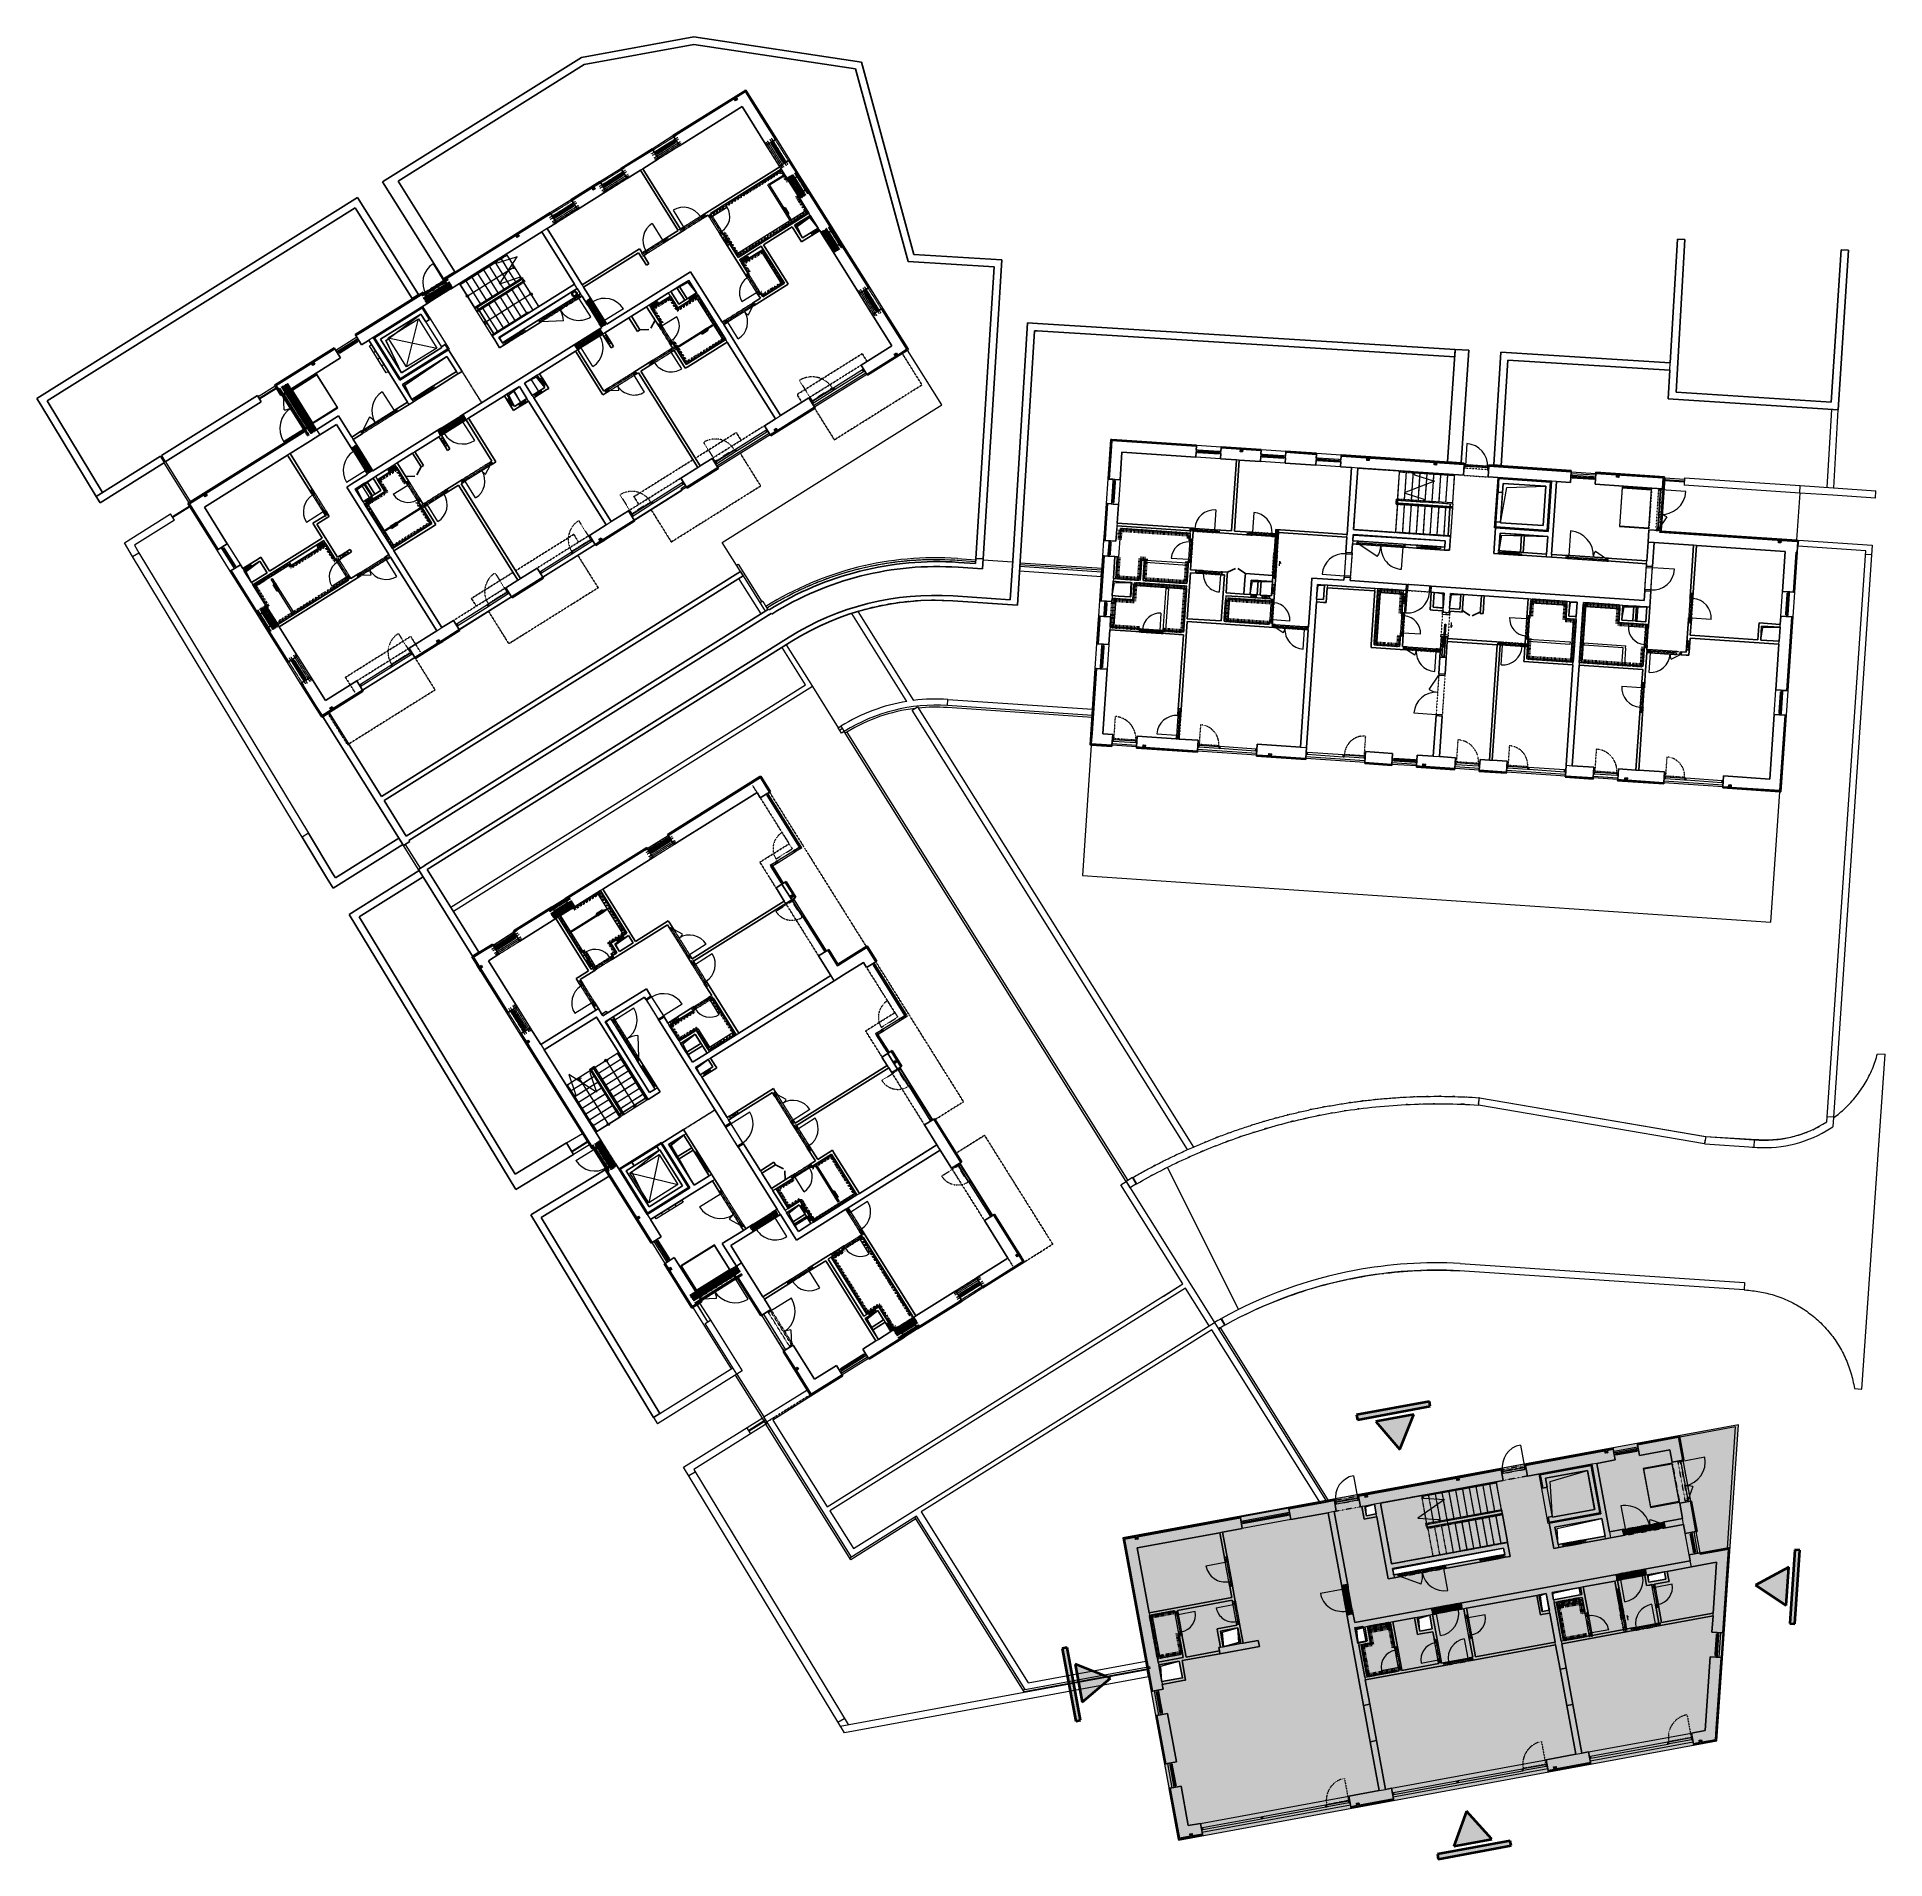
# Model space of a CAD drawing. Header units: millimetres. Extents: x -6736 to 224393, y -6260 to 72638.
# Drawn here: x 134295 to 209217, y -1238 to 72638 of the extents above; entities that cross this region are included whole.
import ezdxf

# ---------------------------------------------------------------- set-up
doc = ezdxf.new("R2010")
doc.units = ezdxf.units.MM
for name, pattern in [('HA_Dash_2mm-S1mm', [2, 1, -1]), ('HA_Dash_3mm-S1mm', [3, 2, -1]), ('HA_DashDot_2_2mm-S0_6mm', [2.2, 1, -0.6, 0, -0.6]), ('HA_DashDot_4mm-S1mm', [4, 2, -1, 0, -1])]:
    doc.linetypes.add(name, pattern=pattern)
for name, color, linetype, lineweight in [('A-AREA-____-OTLN', 9, 'Continuous', 25), ('A-CLNG-____-OTLN', 9, 'Continuous', 9), ('A-DETL-____-HDLN', 9, 'HA_Dash_3mm-S1mm', 25), ('A-DETL-____-OTLN', 9, 'Continuous', 25), ('A-DETL-____-THIN', 9, 'Continuous', 9), ('A-DETL-____-WIDE', 9, 'Continuous', 40), ('A-DETL-GENF-OTLN', 9, 'Continuous', 9), ('A-DOOR-____-MCUT', 9, 'HA_DashDot_2_2mm-S0_6mm', 9), ('A-DOOR-____-OTLN', 9, 'Continuous', 9), ('A-DOOR-FRAM-MCUT', 9, 'Continuous', 9), ('A-DOOR-FRAM-OTLN', 9, 'Continuous', 9), ('A-FLOR-____-OTLN', 9, 'Continuous', 9), ('A-FLOR-____-OVHD', 9, 'HA_DashDot_4mm-S1mm', 25), ('A-FLOR-HRAL-MBND', 9, 'HA_DashDot_4mm-S1mm', 9), ('A-FLOR-HRAL-OTLN', 9, 'Continuous', 9), ('A-FLOR-LEVL-OTLN', 9, 'Continuous', 9), ('A-GENM-____-HDLN', 9, 'HA_Dash_3mm-S1mm', 9), ('A-GENM-____-MCUT', 9, 'HA_Dash_3mm-S1mm', 25), ('A-GENM-____-OTLN', 9, 'Continuous', 9), ('A-GLAZ-____-MCUT', 9, 'Continuous', 5), ('A-GLAZ-____-OTLN', 9, 'Continuous', 5), ('A-GLAZ-CURT-MCUT', 9, 'Continuous', 5), ('A-GLAZ-CURT-OTLN', 9, 'Continuous', 5), ('A-GLAZ-CWMG-MCUT', 9, 'Continuous', 5), ('A-GLAZ-CWMG-OTLN', 9, 'Continuous', 5), ('A-WALL-____-MCUT', 9, 'Continuous', 25), ('A-WALL-____-OTLN', 9, 'Continuous', 9), ('I-WALL-____-MCUT', 9, 'Continuous', 25), ('I-WALL-____-OTLN', 9, 'Continuous', 9), ('M-HVAC-DUCT-OTLN', 9, 'Continuous', 9), ('S-BEAM-____-OTLN', 9, 'Continuous', 9), ('S-STRS-____-MBND', 9, 'HA_DashDot_4mm-S1mm', 9), ('S-STRS-____-OTLN', 9, 'Continuous', 9)]:
    doc.layers.add(name, color=color, linetype=linetype, lineweight=lineweight)

# ---------------------------------------------------------------- blocks, each defined once
blk = doc.blocks.new('HA_DR_Single_Swing_Solid - In_OJ_700x2100-2215883-schema POHLEDU D_110_6100')
at = {"layer": 'A-DOOR-____-MCUT'}
for p, q in [((-350, 57.5), (350, 57.5)), ((-350, -57.5), (350, -57.5))]:
    blk.add_line(p, q, dxfattribs=at)
at = {"layer": 'A-DOOR-____-OTLN', "lineweight": 5}
blk.add_line((350, 757.5), (350, 57.5), dxfattribs=at)
blk.add_arc((350, 57.5), 700, 90, 180, dxfattribs=at)
at = {"layer": 'A-DOOR-FRAM-MCUT'}
for p, q in [((-400, 57.5), (-350, 57.5)), ((-350, 57.5), (-350, -57.5)), ((350, 57.5), (400, 57.5)), ((350, -57.5), (350, 57.5)), ((-350, -57.5), (-400, -57.5)), ((400, -57.5), (350, -57.5))]:
    blk.add_line(p, q, dxfattribs=at)
blk = doc.blocks.new('HA_DR_Single_Swing_Solid - In_OJ_700x2100-2215885-schema POHLEDU D_110_6100')
at = {"layer": 'A-DOOR-____-MCUT'}
for p, q in [((-350, 57.5), (350, 57.5)), ((-350, -57.5), (350, -57.5))]:
    blk.add_line(p, q, dxfattribs=at)
at = {"layer": 'A-DOOR-____-OTLN', "lineweight": 5}
blk.add_line((350, -757.5), (350, -57.5), dxfattribs=at)
blk.add_arc((350, -57.5), 700, 180, 270, dxfattribs=at)
at = {"layer": 'A-DOOR-FRAM-MCUT'}
for p, q in [((-350, 57.5), (-400, 57.5)), ((-350, -57.5), (-350, 57.5)), ((400, 57.5), (350, 57.5)), ((350, 57.5), (350, -57.5)), ((-400, -57.5), (-350, -57.5)), ((350, -57.5), (400, -57.5))]:
    blk.add_line(p, q, dxfattribs=at)
blk = doc.blocks.new('HA_DR_Single_Swing_Solid - In_OJ_800x2100-2215786-schema POHLEDU D_110_6100')
at = {"layer": 'A-DOOR-____-MCUT'}
for p, q in [((-400, 57.5), (400, 57.5)), ((-400, -57.5), (400, -57.5))]:
    blk.add_line(p, q, dxfattribs=at)
at = {"layer": 'A-DOOR-____-OTLN', "lineweight": 5}
blk.add_line((400, 857.5), (400, 57.5), dxfattribs=at)
blk.add_arc((400, 57.5), 800, 90, 180, dxfattribs=at)
at = {"layer": 'A-DOOR-FRAM-MCUT'}
for p, q in [((-450, 57.5), (-400, 57.5)), ((-400, 57.5), (-400, -57.5)), ((400, 57.5), (450, 57.5)), ((400, -57.5), (400, 57.5)), ((-400, -57.5), (-450, -57.5)), ((450, -57.5), (400, -57.5))]:
    blk.add_line(p, q, dxfattribs=at)
blk = doc.blocks.new('HA_DR_Single_Swing_Solid - In_OJ_900x2100_Vstupni-2215765-schema POHLEDU D_110_6100')
at = {"layer": 'A-DOOR-____-MCUT'}
for p, q in [((-450, 125), (450, 125)), ((-450, -125), (450, -125))]:
    blk.add_line(p, q, dxfattribs=at)
at = {"layer": 'A-DOOR-____-OTLN', "lineweight": 5}
blk.add_line((450, 1025), (450, 125), dxfattribs=at)
at = {"layer": 'A-DOOR-____-OTLN'}
for p, q in [((-500, 125), (500, 125)), ((-500, -125), (500, -125))]:
    blk.add_line(p, q, dxfattribs=at)
at = {"layer": 'A-DOOR-____-OTLN', "lineweight": 5}
blk.add_arc((450, 125), 900, 90, 180, dxfattribs=at)
at = {"layer": 'A-DOOR-FRAM-MCUT'}
for p, q in [((-500, 125), (-450, 125)), ((-450, 125), (-450, -125)), ((450, 125), (500, 125)), ((450, -125), (450, 125)), ((-450, -125), (-500, -125)), ((500, -125), (450, -125))]:
    blk.add_line(p, q, dxfattribs=at)
blk = doc.blocks.new('HA_DR_Single_Swing_Solid_ButtFrame - In_FAS_900x2350_Unik-2108754-schema POHLEDU D_110_6100')
at = {"layer": 'A-DOOR-____-MCUT'}
for p, q in [((-450, 170), (450, 170)), ((-450, 70), (450, 70))]:
    blk.add_line(p, q, dxfattribs=at)
at = {"layer": 'A-DOOR-____-OTLN', "lineweight": 5}
blk.add_line((450, 1070), (450, 170), dxfattribs=at)
at = {"layer": 'A-DOOR-____-OTLN', "linetype": 'HA_DashDot_2_2mm-S0_6mm'}
for p, q in [((500, 220), (-500, 220)), ((500, -220), (-500, -220))]:
    blk.add_line(p, q, dxfattribs=at)
at = {"layer": 'A-DOOR-____-OTLN', "lineweight": 5}
blk.add_arc((450, 170), 900, 90, 180, dxfattribs=at)
at = {"layer": 'A-DOOR-FRAM-MCUT'}
for p, q in [((-500, 170), (-450, 170)), ((-450, 70), (-500, 70)), ((-450, 170), (-450, 70)), ((450, 170), (500, 170)), ((450, 70), (450, 170)), ((500, 70), (450, 70))]:
    blk.add_line(p, q, dxfattribs=at)
blk = doc.blocks.new('HA_DR_Single_SlidingToPocket_Solid - In_OJ_700x2100-2195884-schema POHLEDU D_110_6100')
at = {"layer": 'A-DOOR-____-MCUT'}
for p, q in [((-350, 78), (350, 78)), ((-350, -77), (350, -77))]:
    blk.add_line(p, q, dxfattribs=at)
at = {"layer": 'A-DOOR-____-MCUT', "linetype": 'Continuous', "lineweight": 5}
for p, q in [((720, 19), (-20, 19)), ((-20, 19), (-20, -20)), ((720, -20), (720, 19)), ((100, -177), (-100, -177)), ((-20, -20), (350, -20)), ((100, -177), (8, -231)), ((442, -20), (720, -20))]:
    blk.add_line(p, q, dxfattribs=at)
at = {"layer": 'A-DOOR-FRAM-MCUT'}
for p, q in [((-350, 78), (-443, 78)), ((-370, -20), (-370, 20)), ((-370, 20), (-350, 20)), ((-350, 20), (-350, 78)), ((462, 78), (350, 78)), ((350, 78), (350, 20)), ((350, 20), (442, 20)), ((442, 20), (442, 47)), ((462, 58), (462, 78)), ((752, 47), (752, 20)), ((752, 20), (832, 20)), ((832, 20), (832, 47)), ((-443, -77), (-350, -77)), ((-350, -20), (-370, -20)), ((-350, -77), (-350, -20)), ((442, -20), (350, -20)), ((350, -20), (350, -77)), ((350, -77), (462, -77)), ((442, -47), (442, -20)), ((462, -77), (462, -57)), ((752, -20), (752, -47)), ((832, -20), (752, -20)), ((832, -47), (832, -20))]:
    blk.add_line(p, q, dxfattribs=at)
blk = doc.blocks.new('Top Rail Type - Top Rail_Internal_-1380920-schema POHLEDU D_110_6100')
at = {"layer": 'A-FLOR-HRAL-OTLN'}
for p, q in [((13750, 11499.6), (13750, 11549.6)), ((13750, 11549.6), (14910, 11549.6)), ((14910, 11499.6), (13750, 11499.6)), ((14910, 11549.6), (14910, 11499.6))]:
    blk.add_line(p, q, dxfattribs=at)
blk = doc.blocks.new('Top Rail Type - Top Rail_Internal_-V98-schema POHLEDU D_110_6100')
at = {"layer": 'A-FLOR-HRAL-MBND'}
for p, q in [((11830, 11500), (11830, 11550)), ((11830, 11550), (11830, 11550)), ((11854, 11500), (11830, 11500))]:
    blk.add_line(p, q, dxfattribs=at)
at = {"layer": 'A-FLOR-HRAL-OTLN'}
for p, q in [((11830, 11550), (11854, 11500)), ((14910, 11550), (11830, 11550)), ((14910, 11500), (11854, 11500)), ((14910, 11500), (14910, 11550))]:
    blk.add_line(p, q, dxfattribs=at)
blk = doc.blocks.new('Top Rail Type - Top Rail_Internal_-1380936-schema POHLEDU D_110_6100')
at = {"layer": 'A-FLOR-HRAL-OTLN'}
for p, q in [((13750, 10350.4), (13750, 10400.4)), ((13750, 10400.4), (14910, 10400.4)), ((14910, 10350.4), (13750, 10350.4)), ((14910, 10400.4), (14910, 10350.4))]:
    blk.add_line(p, q, dxfattribs=at)
blk = doc.blocks.new('Top Rail Type - Top Rail_Internal_-V99-schema POHLEDU D_110_6100')
at = {"layer": 'A-FLOR-HRAL-MBND'}
for p, q in [((11780, 10400), (11780, 10200)), ((11905, 10400), (11780, 10400)), ((11780, 10200), (14910, 10200)), ((11830, 10350), (11830, 10250)), ((11905, 10350), (11830, 10350)), ((11830, 10250), (14910, 10250)), ((12366, 10400), (11905, 10400)), ((12390, 10350), (11905, 10350)), ((14910, 10250), (14910, 10200))]:
    blk.add_line(p, q, dxfattribs=at)
at = {"layer": 'A-FLOR-HRAL-OTLN'}
for p, q in [((12366, 10400), (12390, 10350)), ((14910, 10400), (12366, 10400)), ((14910, 10350), (12390, 10350)), ((14910, 10350), (14910, 10400))]:
    blk.add_line(p, q, dxfattribs=at)
blk = doc.blocks.new('HA_WD_SinglePanel - 1000x3200-2168127-schema POHLEDU D_110_6100')
at = {"layer": 'A-GLAZ-____-MCUT'}
for p, q in [((-440, 25), (-440, -25)), ((-390, 25), (-440, 25)), ((-390, -25), (-390, 25)), ((390, 5), (-390, 5)), ((390, 25), (390, -25)), ((440, 25), (390, 25)), ((440, -25), (440, 25)), ((-500, 0), (-440, 0)), ((-420, -70), (-500, -70)), ((-440, -25), (-390, -25)), ((-420, -25), (-420, -70)), ((390, -5), (-390, -5)), ((390, -25), (440, -25)), ((420, -70), (420, -25)), ((500, -70), (420, -70)), ((440, 0), (500, 0))]:
    blk.add_line(p, q, dxfattribs=at)
at = {"layer": 'A-GLAZ-____-OTLN'}
for p, q in [((-440, -25), (-440, 25)), ((440, 25), (-440, 25)), ((390, 25), (-390, 25)), ((440, 25), (440, -25)), ((-440, -25), (440, -25)), ((420, -70), (-420, -70)), ((390, -25), (-390, -25))]:
    blk.add_line(p, q, dxfattribs=at)
blk = doc.blocks.new('HA_WD_SinglePanel - 1000x3200-2168126-schema POHLEDU D_110_6100')
at = {"layer": 'A-GLAZ-____-MCUT'}
for p, q in [((-420, 70), (-500, 70)), ((-500, 0), (-440, 0)), ((-440, -25), (-440, 25)), ((-440, 25), (-390, 25)), ((-420, 25), (-420, 70)), ((-390, 25), (-390, -25)), ((390, 5), (-390, 5)), ((390, -25), (390, 25)), ((390, 25), (440, 25)), ((500, 70), (420, 70)), ((420, 70), (420, 25)), ((440, 25), (440, -25)), ((440, 0), (500, 0)), ((-390, -25), (-440, -25)), ((390, -5), (-390, -5)), ((440, -25), (390, -25))]:
    blk.add_line(p, q, dxfattribs=at)
at = {"layer": 'A-GLAZ-____-OTLN'}
for p, q in [((440, 25), (-440, 25)), ((-440, -25), (-440, 25)), ((420, 70), (-420, 70)), ((390, 25), (-390, 25)), ((440, 25), (440, -25)), ((-440, -25), (440, -25)), ((390, -25), (-390, -25))]:
    blk.add_line(p, q, dxfattribs=at)
blk = doc.blocks.new('HA_WD_SinglePanel - 2000x1150-2168136-schema POHLEDU D_110_6100')
at = {"layer": 'A-GLAZ-____-MCUT'}
for p, q in [((-920, 70), (-1000, 70)), ((-1000, 0), (-940, 0)), ((-940, -25), (-940, 25)), ((-940, 25), (-890, 25)), ((-920, 25), (-920, 70)), ((-890, 25), (-890, -25)), ((890, 5), (-890, 5)), ((890, -25), (890, 25)), ((890, 25), (940, 25)), ((1000, 70), (920, 70)), ((920, 70), (920, 25)), ((940, 25), (940, -25)), ((940, 0), (1000, 0)), ((-890, -25), (-940, -25)), ((890, -5), (-890, -5)), ((940, -25), (890, -25))]:
    blk.add_line(p, q, dxfattribs=at)
at = {"layer": 'A-GLAZ-____-OTLN'}
for p, q in [((940, 25), (-940, 25)), ((-940, -25), (-940, 25)), ((920, 70), (-920, 70)), ((890, 25), (-890, 25)), ((940, 25), (940, -25)), ((-940, -25), (940, -25)), ((890, -25), (-890, -25))]:
    blk.add_line(p, q, dxfattribs=at)
blk = doc.blocks.new('HA_WD_SinglePanel - 1000x2400-2168134-schema POHLEDU D_110_6100')
at = {"layer": 'A-GLAZ-____-MCUT'}
for p, q in [((-420, 70), (-500, 70)), ((-500, 0), (-440, 0)), ((-440, -25), (-440, 25)), ((-440, 25), (-390, 25)), ((-420, 25), (-420, 70)), ((-390, 25), (-390, -25)), ((390, 5), (-390, 5)), ((390, -25), (390, 25)), ((390, 25), (440, 25)), ((500, 70), (420, 70)), ((420, 70), (420, 25)), ((440, 25), (440, -25)), ((440, 0), (500, 0)), ((-390, -25), (-440, -25)), ((390, -5), (-390, -5)), ((440, -25), (390, -25))]:
    blk.add_line(p, q, dxfattribs=at)
at = {"layer": 'A-GLAZ-____-OTLN'}
for p, q in [((440, 25), (-440, 25)), ((-440, -25), (-440, 25)), ((420, 70), (-420, 70)), ((390, 25), (-390, 25)), ((440, 25), (440, -25)), ((-440, -25), (440, -25)), ((390, -25), (-390, -25))]:
    blk.add_line(p, q, dxfattribs=at)
blk = doc.blocks.new('HA_WD_SinglePanel - 875x2400-2168138-schema POHLEDU D_110_6100')
at = {"layer": 'A-GLAZ-____-MCUT'}
for p, q in [((-358, 70), (-438, 70)), ((-438, 0), (-378, 0)), ((-378, -25), (-378, 25)), ((-378, 25), (-328, 25)), ((-358, 25), (-358, 70)), ((-328, 25), (-328, -25)), ((327, 5), (-328, 5)), ((327, -25), (327, 25)), ((327, 25), (377, 25)), ((437, 70), (357, 70)), ((357, 70), (357, 25)), ((377, 25), (377, -25)), ((377, 0), (437, 0)), ((-328, -25), (-378, -25)), ((327, -5), (-328, -5)), ((377, -25), (327, -25))]:
    blk.add_line(p, q, dxfattribs=at)
at = {"layer": 'A-GLAZ-____-OTLN'}
for p, q in [((377, 25), (-378, 25)), ((-378, -25), (-378, 25)), ((357, 70), (-358, 70)), ((327, 25), (-328, 25)), ((377, 25), (377, -25)), ((-378, -25), (377, -25)), ((327, -25), (-328, -25))]:
    blk.add_line(p, q, dxfattribs=at)
blk = doc.blocks.new('HA_DR_Double_Swing_Solid_FrameButt - In_FAS_1600x2350_1000-2125293-schema POHLEDU D_110_6100')
at = {"layer": 'A-DOOR-____-MCUT'}
for p, q in [((-800, -20), (800, -20)), ((-800, -120), (800, -120))]:
    blk.add_line(p, q, dxfattribs=at)
at = {"layer": 'A-DOOR-____-OTLN', "linetype": 'HA_DashDot_2_2mm-S0_6mm'}
for p, q in [((850, 220), (-850, 220)), ((850, -220), (-850, -220))]:
    blk.add_line(p, q, dxfattribs=at)
at = {"layer": 'A-DOOR-____-OTLN', "lineweight": 5}
for p, q in [((-280, -420), (-800, -120)), ((800, -1120), (800, -120))]:
    blk.add_line(p, q, dxfattribs=at)
for centre, radius, start, end in [((-800, -120), 600, 330, 360), ((800, -120), 1000, 180, 270)]:
    blk.add_arc(centre, radius, start, end, dxfattribs=at)
at = {"layer": 'A-DOOR-FRAM-MCUT'}
for p, q in [((-800, -20), (-850, -20)), ((-850, -120), (-800, -120)), ((-800, -120), (-800, -20)), ((850, -20), (800, -20)), ((800, -20), (800, -120)), ((800, -120), (850, -120))]:
    blk.add_line(p, q, dxfattribs=at)
blk = doc.blocks.new('HA_GM_Shaft_Rectangle - Default-2240305-schema POHLEDU D_110_6100')
at = {"layer": 'A-DETL-GENF-OTLN'}
for p, q in [((68.5, -68.5), (850, 0)), ((0, -685), (68.5, -68.5))]:
    blk.add_line(p, q, dxfattribs=at)
at = {"layer": 'A-GENM-____-OTLN'}
for p, q in [((0, -685), (0, 0)), ((0, 0), (850, 0)), ((850, 0), (850, -685)), ((850, -685), (0, -685))]:
    blk.add_line(p, q, dxfattribs=at)
blk = doc.blocks.new('HA_GM_Shaft_Rectangle - Default-2240303-schema POHLEDU D_110_6100')
at = {"layer": 'A-DETL-GENF-OTLN'}
for p, q in [((65, -65), (700, 0)), ((0, -650), (65, -65))]:
    blk.add_line(p, q, dxfattribs=at)
at = {"layer": 'A-GENM-____-OTLN'}
for p, q in [((0, -650), (0, 0)), ((0, 0), (700, 0)), ((700, 0), (700, -650)), ((700, -650), (0, -650))]:
    blk.add_line(p, q, dxfattribs=at)
blk = doc.blocks.new('HA_GM_Shaft_Rectangle - Default-2240307-schema POHLEDU D_110_6100')
at = {"layer": 'A-DETL-GENF-OTLN'}
for p, q in [((37, -37), (370, 0)), ((0, -570), (37, -37))]:
    blk.add_line(p, q, dxfattribs=at)
at = {"layer": 'A-GENM-____-OTLN'}
for p, q in [((0, -570), (0, 0)), ((0, 0), (370, 0)), ((370, 0), (370, -570)), ((370, -570), (0, -570))]:
    blk.add_line(p, q, dxfattribs=at)
blk = doc.blocks.new('HA_GM_Shaft_Rectangle - Default-2240317-schema POHLEDU D_110_6100')
at = {"layer": 'A-DETL-GENF-OTLN'}
for p, q in [((51.5, -51.5), (515, 0)), ((0, -570), (51.5, -51.5))]:
    blk.add_line(p, q, dxfattribs=at)
at = {"layer": 'A-GENM-____-OTLN'}
for p, q in [((0, -570), (0, 0)), ((0, 0), (515, 0)), ((515, 0), (515, -570)), ((515, -570), (0, -570))]:
    blk.add_line(p, q, dxfattribs=at)
blk = doc.blocks.new('HA_GM_Shaft_Rectangle - Default-2240311-schema POHLEDU D_110_6100')
at = {"layer": 'A-DETL-GENF-OTLN'}
for p, q in [((27.5, -27.5), (275, 0)), ((0, -685), (27.5, -27.5))]:
    blk.add_line(p, q, dxfattribs=at)
at = {"layer": 'A-GENM-____-OTLN'}
for p, q in [((0, -685), (0, 0)), ((0, 0), (275, 0)), ((275, 0), (275, -685)), ((275, -685), (0, -685))]:
    blk.add_line(p, q, dxfattribs=at)
blk = doc.blocks.new('HA_GM_Shaft_Rectangle - Default-2246622-schema POHLEDU D_110_6100')
at = {"layer": 'A-DETL-GENF-OTLN'}
for p, q in [((30, -30), (1160, 0)), ((0, -300), (30, -30))]:
    blk.add_line(p, q, dxfattribs=at)
at = {"layer": 'A-GENM-____-OTLN'}
for p, q in [((0, -300), (0, 0)), ((0, 0), (1160, 0)), ((1160, 0), (1160, -300)), ((1160, -300), (0, -300))]:
    blk.add_line(p, q, dxfattribs=at)
blk = doc.blocks.new('HA_GM_Shaft_Rectangle - Default-2240313-schema POHLEDU D_110_6100')
at = {"layer": 'A-DETL-GENF-OTLN'}
for p, q in [((30, -30), (700, 0)), ((0, -300), (30, -30))]:
    blk.add_line(p, q, dxfattribs=at)
at = {"layer": 'A-GENM-____-OTLN'}
for p, q in [((0, -300), (0, 0)), ((0, 0), (700, 0)), ((700, 0), (700, -300)), ((700, -300), (0, -300))]:
    blk.add_line(p, q, dxfattribs=at)
blk = doc.blocks.new('HA_GM_Shaft_Rectangle - Default-2240301-schema POHLEDU D_110_6100')
at = {"layer": 'A-DETL-GENF-OTLN'}
for p, q in [((26, -26), (4580, 0)), ((0, -260), (26, -26))]:
    blk.add_line(p, q, dxfattribs=at)
at = {"layer": 'A-GENM-____-OTLN'}
for p, q in [((0, -260), (0, 0)), ((0, 0), (4580, 0)), ((4580, 0), (4580, -260)), ((4580, -260), (0, -260))]:
    blk.add_line(p, q, dxfattribs=at)
blk = doc.blocks.new('HA_GM_Shaft_Rectangle - Default-2240319-schema POHLEDU D_110_6100')
at = {"layer": 'A-DETL-GENF-OTLN'}
for p, q in [((160, -160), (1735, 0)), ((0, -1600), (160, -160))]:
    blk.add_line(p, q, dxfattribs=at)
at = {"layer": 'A-GENM-____-OTLN'}
for p, q in [((0, -1600), (0, 0)), ((0, 0), (1735, 0)), ((1735, 0), (1735, -1600)), ((1735, -1600), (0, -1600))]:
    blk.add_line(p, q, dxfattribs=at)
blk = doc.blocks.new('HA_GM_Shaft_Rectangle - Default-2240315-schema POHLEDU D_110_6100')
at = {"layer": 'A-DETL-GENF-OTLN'}
for p, q in [((40, -40), (400.4, 0)), ((0, -400), (40, -40))]:
    blk.add_line(p, q, dxfattribs=at)
at = {"layer": 'A-GENM-____-OTLN'}
for p, q in [((0, -400), (0, 0)), ((0, 0), (400.4, 0)), ((400.4, 0), (400.4, -400)), ((400.4, -400), (0, -400))]:
    blk.add_line(p, q, dxfattribs=at)
blk = doc.blocks.new('HA_DR_Double_Swing_Solid_FrameButt - In_OBJ_1500x2100_1000-2125295-schema POHLEDU D_110_6100')
at = {"layer": 'A-DOOR-____-MCUT'}
for p, q in [((-750, 25), (750, 25)), ((-750, -75), (750, -75))]:
    blk.add_line(p, q, dxfattribs=at)
at = {"layer": 'A-DOOR-____-OTLN', "linetype": 'HA_DashDot_2_2mm-S0_6mm'}
for p, q in [((800, 125), (-800, 125)), ((800, -125), (-800, -125))]:
    blk.add_line(p, q, dxfattribs=at)
at = {"layer": 'A-DOOR-____-OTLN', "lineweight": 5}
for p, q in [((-317, -325), (-750, -75)), ((750, -1075), (750, -75))]:
    blk.add_line(p, q, dxfattribs=at)
for centre, radius, start, end in [((-750, -75), 500, 330, 0), ((750, -75), 1000, 180, 270)]:
    blk.add_arc(centre, radius, start, end, dxfattribs=at)
at = {"layer": 'A-DOOR-FRAM-MCUT'}
for p, q in [((-750, 25), (-800, 25)), ((-750, -75), (-750, 25)), ((800, 25), (750, 25)), ((750, 25), (750, -75)), ((-800, -75), (-750, -75)), ((750, -75), (800, -75))]:
    blk.add_line(p, q, dxfattribs=at)
blk = doc.blocks.new('HA_GM_Shaft_Rectangle - Default-2261063-schema POHLEDU D_110_6100')
at = {"layer": 'A-DETL-GENF-OTLN'}
for p, q in [((72, -72), (1935, 0)), ((0, -720), (72, -72))]:
    blk.add_line(p, q, dxfattribs=at)
at = {"layer": 'A-GENM-____-OTLN'}
for p, q in [((0, -720), (0, 0)), ((0, 0), (1935, 0)), ((1935, 0), (1935, -720)), ((1935, -720), (0, -720))]:
    blk.add_line(p, q, dxfattribs=at)
blk = doc.blocks.new('Systémový panel - Sklo-2011739-schema POHLEDU D_110_6100')
at = {"layer": 'A-GLAZ-CURT-MCUT'}
for p, q in [((1212.5, 0), (-1212.5, 0)), ((-1212.5, 0), (-1212.5, -70)), ((-1212.5, -70), (1212.5, -70)), ((1212.5, -70), (1212.5, 0))]:
    blk.add_line(p, q, dxfattribs=at)
blk = doc.blocks.new('Obdélníková příčel - 50x70mm EXT-2011740-schema POHLEDU D_110_6100')
at = {"layer": 'A-GLAZ-CWMG-MCUT'}
for p, q in [((-50, 70), (0, 70)), ((-50, 0), (-50, 70)), ((0, 0), (-50, 0)), ((0, 70), (0, 0))]:
    blk.add_line(p, q, dxfattribs=at)
blk = doc.blocks.new('ABMV_CW_Single_Swing_Generic - Ex_Glass_SKLOPNE-2011742-schema POHLEDU D_110_6100')
at = {"layer": 'A-DOOR-____-OTLN', "linetype": 'HA_Dash_2mm-S1mm', "lineweight": 5}
for p in [(450, 930), (-450, 30)]:
    blk.add_line(p, (450, 30), dxfattribs=at)
blk.add_arc((450, 30), 900, 90, 180, dxfattribs=at)
blk = doc.blocks.new('Obdélníková příčel - 50x70mm EXT-1501617-schema POHLEDU D_110_6100')
at = {"layer": 'A-GLAZ-CWMG-OTLN'}
for p, q in [((6582, 1115), (5697, 952)), ((6595, 1046), (5709, 883))]:
    blk.add_line(p, q, dxfattribs=at)
blk = doc.blocks.new('Obdélníková příčel - 50x70mm EXT-2011734-schema POHLEDU D_110_6100')
at = {"layer": 'A-GLAZ-CWMG-MCUT'}
for p, q in [((-25, 70), (25, 70)), ((-25, 0), (-25, 70)), ((25, 0), (-25, 0)), ((25, 70), (25, 0))]:
    blk.add_line(p, q, dxfattribs=at)
blk = doc.blocks.new('Systémový panel - Sklo-2011743-schema POHLEDU D_110_6100')
at = {"layer": 'A-GLAZ-CURT-MCUT'}
for p, q in [((1300, 0), (-1300, 0)), ((-1300, 0), (-1300, -70)), ((-1300, -70), (1300, -70)), ((1300, -70), (1300, 0))]:
    blk.add_line(p, q, dxfattribs=at)
blk = doc.blocks.new('Systémový panel - Sklo-2012391-schema POHLEDU D_110_6100')
at = {"layer": 'A-GLAZ-CURT-MCUT'}
for p, q in [((1306.25, 0), (-1306.25, 0)), ((-1306.25, 0), (-1306.25, -70)), ((-1306.25, -70), (1306.25, -70)), ((1306.25, -70), (1306.25, 0))]:
    blk.add_line(p, q, dxfattribs=at)
blk = doc.blocks.new('ABMV_CW_Single_Swing_Generic - Ex_Glass_SKLOPNE-2012392-schema POHLEDU D_110_6100')
at = {"layer": 'A-DOOR-____-OTLN', "linetype": 'HA_Dash_2mm-S1mm', "lineweight": 5}
for p in [(462.5, 955), (-462.5, 30)]:
    blk.add_line(p, (462.5, 30), dxfattribs=at)
blk.add_arc((462.5, 30), 925, 90, 180, dxfattribs=at)
blk = doc.blocks.new('Obdélníková příčel - 50x70mm EXT-1501721-schema POHLEDU D_110_6100')
at = {"layer": 'A-GLAZ-CWMG-OTLN'}
for p, q in [((14573, 2585), (13663, 2418)), ((14585, 2516), (13676, 2349))]:
    blk.add_line(p, q, dxfattribs=at)
blk = doc.blocks.new('Systémový panel - Sklo-2012393-schema POHLEDU D_110_6100')
at = {"layer": 'A-GLAZ-CURT-MCUT'}
for p, q in [((1318.75, 0), (-1318.75, 0)), ((-1318.75, 0), (-1318.75, -70)), ((-1318.75, -70), (1318.75, -70)), ((1318.75, -70), (1318.75, 0))]:
    blk.add_line(p, q, dxfattribs=at)
blk = doc.blocks.new('Systémový panel - Sklo-2012829-schema POHLEDU D_110_6100')
at = {"layer": 'A-GLAZ-CURT-MCUT'}
for p, q in [((1587.5, 0), (-1587.5, 0)), ((-1587.5, 0), (-1587.5, -70)), ((-1587.5, -70), (1587.5, -70)), ((1587.5, -70), (1587.5, 0))]:
    blk.add_line(p, q, dxfattribs=at)
blk = doc.blocks.new('HA_GM_Tiling_LineBased - Generic Tiles-2157053-schema POHLEDU D_110_6100')
at = {"layer": 'A-GENM-____-OTLN', "linetype": 'HA_DashDot_4mm-S1mm', "lineweight": 80}
blk.add_line((0, -50), (795, -50), dxfattribs=at)
blk = doc.blocks.new('HA_GM_Tiling_LineBased - Generic Tiles-2157054-schema POHLEDU D_110_6100')
at = {"layer": 'A-GENM-____-OTLN', "linetype": 'HA_DashDot_4mm-S1mm', "lineweight": 80}
blk.add_line((50, -50), (990, -50), dxfattribs=at)
blk = doc.blocks.new('HA_GM_Tiling_LineBased - Generic Tiles-2157055-schema POHLEDU D_110_6100')
at = {"layer": 'A-GENM-____-OTLN', "linetype": 'HA_DashDot_4mm-S1mm', "lineweight": 80}
blk.add_line((50, -50), (80, -50), dxfattribs=at)
blk = doc.blocks.new('HA_GM_Tiling_LineBased - Generic Tiles-2157056-schema POHLEDU D_110_6100')
at = {"layer": 'A-GENM-____-OTLN', "linetype": 'HA_DashDot_4mm-S1mm', "lineweight": 80}
blk.add_line((50, -50), (1725, -50), dxfattribs=at)
blk = doc.blocks.new('HA_GM_Tiling_LineBased - Generic Tiles-2157057-schema POHLEDU D_110_6100')
at = {"layer": 'A-GENM-____-OTLN', "linetype": 'HA_DashDot_4mm-S1mm', "lineweight": 80}
blk.add_line((50, -50), (1270, -50), dxfattribs=at)
blk = doc.blocks.new('HA_GM_Tiling_LineBased - Generic Tiles-2157058-schema POHLEDU D_110_6100')
at = {"layer": 'A-GENM-____-OTLN', "linetype": 'HA_DashDot_4mm-S1mm', "lineweight": 80}
blk.add_line((50, -50), (1265, -50), dxfattribs=at)
blk = doc.blocks.new('HA_GM_Tiling_LineBased - Generic Tiles-2157059-schema POHLEDU D_110_6100')
at = {"layer": 'A-GENM-____-OTLN', "linetype": 'HA_DashDot_4mm-S1mm', "lineweight": 80}
blk.add_line((50, -50), (440, -50), dxfattribs=at)
blk = doc.blocks.new('HA_GM_Tiling_LineBased - Generic Tiles-2157060-schema POHLEDU D_110_6100')
at = {"layer": 'A-GENM-____-OTLN', "linetype": 'HA_DashDot_4mm-S1mm', "lineweight": 80}
blk.add_line((-50, -50), (635, -50), dxfattribs=at)
blk = doc.blocks.new('HA_GM_Tiling_LineBased - Generic Tiles-2157061-schema POHLEDU D_110_6100')
at = {"layer": 'A-GENM-____-OTLN', "linetype": 'HA_DashDot_4mm-S1mm', "lineweight": 80}
blk.add_line((50, -50), (885, -50), dxfattribs=at)
blk = doc.blocks.new('HA_GM_Tiling_LineBased - Generic Tiles-2157062-schema POHLEDU D_110_6100')
at = {"layer": 'A-GENM-____-OTLN', "linetype": 'HA_DashDot_4mm-S1mm', "lineweight": 80}
blk.add_line((50, -50), (1050, -50), dxfattribs=at)
blk = doc.blocks.new('HA_GM_Tiling_LineBased - Generic Tiles-2157063-schema POHLEDU D_110_6100')
at = {"layer": 'A-GENM-____-OTLN', "linetype": 'HA_DashDot_4mm-S1mm', "lineweight": 80}
blk.add_line((50, -50), (955, -50), dxfattribs=at)
blk = doc.blocks.new('HA_GM_Tiling_LineBased - Generic Tiles-2157064-schema POHLEDU D_110_6100')
at = {"layer": 'A-GENM-____-OTLN', "linetype": 'HA_DashDot_4mm-S1mm', "lineweight": 80}
blk.add_line((50, -50), (1535, -50), dxfattribs=at)
blk = doc.blocks.new('HA_GM_Tiling_LineBased - Generic Tiles-2157065-schema POHLEDU D_110_6100')
at = {"layer": 'A-GENM-____-OTLN', "linetype": 'HA_DashDot_4mm-S1mm', "lineweight": 80}
blk.add_line((50, -50), (685, -50), dxfattribs=at)
blk = doc.blocks.new('Cistici zona_ram - Cistici zona_ram-1812206-schema POHLEDU D_110_6100')
at = {"layer": 'A-GENM-____-OTLN'}
for p, q in [((22060, 11000), (20860, 11000)), ((20860, 11000), (20860, 9400)), ((20880, 9420), (20880, 10980)), ((20880, 10980), (22040, 10980)), ((22040, 10980), (22040, 9420)), ((22060, 9400), (22060, 11000)), ((20860, 9400), (22060, 9400)), ((22040, 9420), (20880, 9420))]:
    blk.add_line(p, q, dxfattribs=at)
blk = doc.blocks.new('HA_DR_Double_Swing_Solid_FrameButt - In_1800x2100_900-2119139-schema POHLEDU D_110_6100')
at = {"layer": 'A-DOOR-____-MCUT'}
for p, q in [((-900, -7), (900, -7)), ((-900, -58), (900, -58))]:
    blk.add_line(p, q, dxfattribs=at)
at = {"layer": 'A-DOOR-____-OTLN', "linetype": 'HA_DashDot_2_2mm-S0_6mm'}
for p, q in [((950, 58), (-950, 58)), ((950, -58), (-950, -58))]:
    blk.add_line(p, q, dxfattribs=at)
at = {"layer": 'A-DOOR-____-OTLN', "lineweight": 5}
for p, q in [((-121, -507), (-900, -58)), ((900, -957), (900, -58))]:
    blk.add_line(p, q, dxfattribs=at)
for centre, start, end in [((-900, -58), 330, 360), ((900, -58), 180, 270)]:
    blk.add_arc(centre, 900, start, end, dxfattribs=at)
at = {"layer": 'A-DOOR-FRAM-MCUT'}
for p, q in [((-900, -7), (-950, -7)), ((-950, -58), (-900, -58)), ((-900, -58), (-900, -7)), ((950, -7), (900, -7)), ((900, -7), (900, -58)), ((900, -58), (950, -58))]:
    blk.add_line(p, q, dxfattribs=at)
blk = doc.blocks.new('TB_Porotherm KP11_5_1000mm - TB_Porotherm KP11_5_1000mm-1965691-schema POHLEDU D_110_6100')
at = {"layer": 'A-GENM-____-HDLN'}
for p, q in [((-500, 57.5), (500, 57.5)), ((-500, 0), (500, 0)), ((500, -57.5), (-500, -57.5))]:
    blk.add_line(p, q, dxfattribs=at)
blk = doc.blocks.new('TB_Porotherm KP11_5_2000mm - TB_Porotherm KP11_5_2000mm-1976121-schema POHLEDU D_110_6100')
at = {"layer": 'A-GENM-____-HDLN'}
for p, q in [((-1000, 57.5), (1000, 57.5)), ((-1000, 0), (1000, 0)), ((1000, -57.5), (-1000, -57.5))]:
    blk.add_line(p, q, dxfattribs=at)
blk = doc.blocks.new('TB_Porotherm KP11_5_1250mm - TB_Porotherm KP11_5_1250mm-1972106-schema POHLEDU D_110_6100')
at = {"layer": 'A-GENM-____-HDLN'}
for p, q in [((-625, 57.5), (625, 57.5)), ((-625, 0), (625, 0)), ((625, -57.5), (-625, -57.5))]:
    blk.add_line(p, q, dxfattribs=at)
blk = doc.blocks.new('TB_Porotherm KP7_1250mm - TB_Porotherm KP7_1250mm-1966492-schema POHLEDU D_110_6100')
at = {"layer": 'A-GENM-____-HDLN'}
for p, q in [((-625, 35), (625, 35)), ((-625, 0), (625, 0)), ((625, -35), (-625, -35))]:
    blk.add_line(p, q, dxfattribs=at)
blk = doc.blocks.new('TB_Porotherm KP11_5_1750mm - TB_Porotherm KP11_5_1750mm-1973712-schema POHLEDU D_110_6100')
at = {"layer": 'A-GENM-____-HDLN'}
for p, q in [((-875, 57.5), (875, 57.5)), ((-875, 0), (875, 0)), ((875, -57.5), (-875, -57.5))]:
    blk.add_line(p, q, dxfattribs=at)
blk = doc.blocks.new('TB_Porotherm KP7_1750mm - TB_Porotherm KP7_1750mm-1974515-schema POHLEDU D_110_6100')
at = {"layer": 'A-GENM-____-HDLN'}
for p, q in [((-875, 35), (875, 35)), ((-875, 0), (875, 0)), ((875, -35), (-875, -35))]:
    blk.add_line(p, q, dxfattribs=at)
blk = doc.blocks.new('Obdélníková příčel - 50x70mm EXT-2011748-schema POHLEDU D_110_6100')
at = {"layer": 'A-GLAZ-CWMG-MCUT'}
for p, q in [((0, 70), (-50, 70)), ((-50, 70), (-50, 0)), ((-50, 0), (0, 0)), ((0, 0), (0, 70))]:
    blk.add_line(p, q, dxfattribs=at)
blk = doc.blocks.new('HA_GM_Tiling_LineBased - Generic Tiles-2155115-schema POHLEDU D_110_6100')
at = {"layer": 'A-GENM-____-OTLN', "linetype": 'HA_DashDot_4mm-S1mm', "lineweight": 80}
blk.add_line((50, -50), (950, -50), dxfattribs=at)
blk = doc.blocks.new('HA_GM_Tiling_LineBased - Generic Tiles-2155796-schema POHLEDU D_110_6100')
at = {"layer": 'A-GENM-____-OTLN', "linetype": 'HA_DashDot_4mm-S1mm', "lineweight": 80}
blk.add_line((50, -50), (880, -50), dxfattribs=at)
blk = doc.blocks.new('HA_GM_Opening_Rectangle_WallBased - Default-2177365-schema POHLEDU D_110_6100')
at = {"layer": 'A-GENM-____-MCUT'}
for p, q in [((425, 57.5), (-175, -57.5)), ((-175, 57.5), (425, -57.5)), ((-175, 57.5), (-175, -57.5)), ((-175, 57.5), (425, 57.5)), ((425, 57.5), (425, -57.5)), ((-175, -57.5), (425, -57.5))]:
    blk.add_line(p, q, dxfattribs=at)
blk = doc.blocks.new('HA_GM_Opening_Rectangle_WallBased - Default-2178602-schema POHLEDU D_110_6100')
at = {"layer": 'A-GENM-____-MCUT'}
for p, q in [((425, 57.5), (-175, -57.5)), ((-175, 57.5), (425, -57.5)), ((-175, 57.5), (-175, -57.5)), ((-175, 57.5), (425, 57.5)), ((425, 57.5), (425, -57.5)), ((-175, -57.5), (425, -57.5))]:
    blk.add_line(p, q, dxfattribs=at)
blk = doc.blocks.new('HA_GM_Opening_Rectangle_WallBased - Default-2259489-schema POHLEDU D_110_6100')
at = {"layer": 'A-GENM-____-MCUT'}
blk.add_line((-25, 125), (275, 125), dxfattribs=at)
blk = doc.blocks.new('185-01_OBJEKT A_Central_rvt-5-schema POHLEDU D_110_6100')
at = {"layer": 'A-AREA-____-OTLN'}
for p, q in [((12809, 12779), (12791, 12878)), ((13021, 11624), (12818, 12730))]:
    blk.add_line(p, q, dxfattribs=at)
at = {"layer": 'A-FLOR-____-OTLN'}
for p, q in [((22272, 16290), (20003, 15872)), ((21938, 11368), (22272, 16290)), ((17327, 15299), (18311, 15480)), ((13777, 14564), (12793, 14383)), ((12828, 14471), (13713, 14633)), ((14674, 12370), (14304, 14376)), ((19705, 14811), (19696, 14860)), ((20358, 13253), (20050, 14925)), ((20129, 14940), (20436, 13268)), ((7873, 13192), (9545, 13500)), ((7015, 13320), (6032, 13139)), ((6066, 13226), (6952, 13389)), ((12791, 12878), (12809, 12779)), ((20003, 13188), (19994, 13237)), ((12818, 12730), (13021, 11624)), ((14713, 12377), (14674, 12370)), ((20742, 11163), (20584, 12024)), ((20662, 12038), (20821, 11178)), ((11208, 11265), (8325, 10734)), ((20388, 11098), (20230, 11959)), ((10474, 10662), (8605, 10318)), ((21601, 6942), (21669, 7940)), ((21749, 7934), (21681, 6937)), ((-1111, 4600), (-1292, 5583)), ((16308, 3103), (20488, 3872)), ((16373, 2749), (20553, 3518)), ((-568, 1649), (-749, 2633)), ((8317, 1632), (14587, 2786)), ((8382, 1278), (14652, 2432)), ((572, 207), (6596, 1315)), ((637, -147), (6661, 961))]:
    blk.add_line(p, q, dxfattribs=at)
at = {"layer": 'A-WALL-____-MCUT'}
for p, q in [((19995, 15917), (18288, 15603)), ((19958, 15864), (19526, 15785)), ((19526, 15785), (19958, 15864)), ((20173, 14948), (19995, 15917)), ((17305, 15422), (13740, 14765)), ((17313, 15377), (17305, 15422)), ((17392, 14945), (17313, 15377)), ((18288, 15603), (18296, 15558)), ((18296, 15558), (18376, 15126)), ((18376, 15126), (19605, 15352)), ((19605, 15352), (19696, 14860)), ((12756, 14584), (6978, 13521)), ((12764, 14540), (12756, 14584)), ((12844, 14108), (12764, 14540)), ((13740, 14765), (13748, 14721)), ((13748, 14721), (13827, 14288)), ((13827, 14288), (16443, 14770)), ((16640, 14806), (17392, 14945)), ((19696, 14860), (20129, 14940)), ((20129, 14940), (20173, 14948)), ((6978, 13521), (6986, 13477)), ((7873, 13193), (12844, 14108)), ((5427, 13236), (4151, 13001)), ((4151, 13001), (4159, 12957)), ((4159, 12957), (4238, 12524)), ((4238, 12524), (5753, 12803)), ((5435, 13192), (5427, 13236)), ((5664, 13234), (5435, 13192)), ((5995, 13340), (5656, 13278)), ((5656, 13278), (5664, 13234)), ((6003, 13296), (5995, 13340)), ((5999, 12848), (6082, 12863)), ((6082, 12863), (6003, 13296)), ((6986, 13477), (7066, 13044)), ((7066, 13044), (7120, 13054)), ((7233, 13075), (7627, 13147)), ((20436, 13268), (20003, 13188)), ((20003, 13188), (20117, 12573)), ((20480, 13276), (20436, 13268)), ((20707, 12047), (20480, 13276)), ((2184, 12639), (-2557, 11767)), ((-1992, 11377), (1362, 11995)), ((1475, 12015), (2271, 12162)), ((2192, 12595), (2184, 12639)), ((2271, 12162), (2192, 12595)), ((20162, 12328), (20230, 11959)), ((20230, 11959), (20662, 12038)), ((20662, 12038), (20707, 12047)), ((-2557, 11767), (-1641, 6790)), ((-1597, 6798), (-2504, 11730)), ((-2425, 11298), (-1562, 6609)), ((-1509, 8751), (-1992, 11377)), ((21983, 11376), (20868, 11171)), ((21979, 11330), (21533, 11248)), ((21533, 11248), (21979, 11330)), ((21794, 7931), (22028, 11385)), ((22028, 11385), (21983, 11376)), ((20821, 11178), (20388, 11098)), ((20388, 11098), (20433, 10852)), ((20479, 10606), (20911, 10686)), ((20865, 11186), (20821, 11178)), ((20868, 11171), (20865, 11186)), ((20911, 10686), (21502, 10795)), ((21502, 10795), (21362, 8735)), ((-1140, 6745), (-1488, 8638)), ((21354, 8617), (21310, 7964)), ((21310, 7964), (21749, 7934)), ((21749, 7934), (21794, 7931)), ((-1641, 6790), (-1597, 6798)), ((21242, 6966), (21039, 3973)), ((21681, 6937), (21242, 6966)), ((21497, 3565), (21726, 6934)), ((21726, 6934), (21681, 6937)), ((-1562, 6609), (-1479, 6157)), ((-1479, 6157), (-1523, 6149)), ((-1523, 6149), (-1415, 5561)), ((-995, 5958), (-1119, 6632)), ((-1415, 5561), (-1371, 5569)), ((-1371, 5569), (-938, 5649)), ((-938, 5649), (-974, 5845)), ((-1190, 4585), (-1234, 4577)), ((-1234, 4577), (-872, 2610)), ((-757, 4665), (-1190, 4585)), ((-395, 2698), (-757, 4665)), ((21039, 3973), (20488, 3872)), ((20488, 3872), (20567, 3439)), ((21455, 3602), (21486, 4056)), ((21486, 4056), (21455, 3602)), ((15791, 3008), (14587, 2786)), ((16308, 3103), (16037, 3053)), ((16387, 2670), (16308, 3103)), ((20567, 3439), (20575, 3395)), ((20575, 3395), (21497, 3565)), ((-872, 2610), (-828, 2618)), ((-828, 2618), (-395, 2698)), ((14587, 2786), (14666, 2353)), ((14666, 2353), (14674, 2309)), ((14674, 2309), (16396, 2626)), ((16396, 2626), (16387, 2670)), ((-647, 1635), (-691, 1627)), ((-691, 1627), (-309, -448)), ((-214, 1715), (-647, 1635)), ((80, 116), (-214, 1715)), ((7825, 1542), (6596, 1315)), ((8317, 1632), (8071, 1587)), ((8397, 1199), (8317, 1632)), ((6596, 1315), (6675, 883)), ((6675, 883), (6684, 838)), ((6684, 838), (8405, 1155)), ((8405, 1155), (8397, 1199)), ((572, 207), (80, 116)), ((652, -226), (572, 207)), ((-309, -448), (660, -270)), ((160, -316), (-273, -396)), ((-273, -396), (160, -316)), ((660, -270), (652, -226))]:
    blk.add_line(p, q, dxfattribs=at)
at = {"layer": 'A-WALL-____-MCUT', "lineweight": 9}
for p, q in [((18296, 15558), (19526, 15785)), ((19526, 15785), (18296, 15558)), ((20129, 14940), (19958, 15864)), ((19958, 15864), (20129, 14940)), ((13748, 14721), (16969, 15314)), ((16969, 15314), (13748, 14721)), ((17067, 15332), (17313, 15377)), ((17313, 15377), (17067, 15332)), ((11048, 14224), (12764, 14540)), ((12764, 14540), (11048, 14224)), ((16640, 14806), (16443, 14770)), ((6986, 13477), (10950, 14206)), ((10950, 14206), (6986, 13477)), ((4159, 12957), (5435, 13192)), ((5435, 13192), (4159, 12957)), ((5664, 13234), (5919, 13281)), ((5919, 13281), (5664, 13234)), ((5999, 12848), (5753, 12803)), ((5919, 13281), (6003, 13296)), ((6003, 13296), (5919, 13281)), ((7233, 13075), (7120, 13054)), ((7873, 13193), (7627, 13147)), ((7720, 12641), (7699, 12754)), ((20662, 12038), (20436, 13268)), ((20436, 13268), (20662, 12038)), ((-1973, 11828), (2192, 12595)), ((2192, 12595), (-1973, 11828)), ((1475, 12015), (1362, 11995)), ((17151, 12028), (17197, 11782)), ((20162, 12328), (20117, 12573)), ((-2504, 11730), (-2072, 11810)), ((-2072, 11810), (-2504, 11730)), ((-2504, 11730), (-2425, 11298)), ((15076, 11509), (15097, 11395)), ((17000, 11746), (16979, 11859)), ((21533, 11248), (20832, 11119)), ((20832, 11119), (21533, 11248)), ((21749, 7934), (21979, 11330)), ((21979, 11330), (21749, 7934)), ((12933, 10997), (12912, 11110)), ((20479, 10606), (20433, 10852)), ((20832, 11119), (20821, 11178)), ((20821, 11178), (20832, 11119)), ((8408, 10282), (8429, 10168)), ((16092, 9799), (15979, 9778)), ((17484, 10055), (17371, 10035)), ((18698, 10279), (18585, 10258)), ((19500, 10426), (19387, 10406)), ((14322, 9473), (14209, 9453)), ((14893, 9273), (14913, 9160)), ((15012, 9178), (14913, 9160)), ((15200, 7602), (14913, 9160)), ((14913, 9160), (15200, 7602)), ((-1509, 8751), (-1488, 8638)), ((8377, 8379), (8264, 8359)), ((9365, 8561), (9252, 8541)), ((9985, 8675), (9872, 8655)), ((11362, 8929), (11249, 8908)), ((14737, 8736), (14716, 8850)), ((21354, 8617), (21362, 8735)), ((2190, 7495), (2303, 7516)), ((6975, 7542), (6996, 7429)), ((7349, 8190), (7236, 8170)), ((14975, 7443), (14954, 7556)), ((15200, 7602), (15299, 7620)), ((15200, 7602), (15221, 7488)), ((-1140, 6745), (-1129, 6689)), ((-1129, 6689), (-1140, 6745)), ((1344, 7202), (1365, 7089)), ((1365, 7089), (1344, 7202)), ((1388, 7348), (1501, 7368)), ((7094, 7447), (6996, 7429)), ((7234, 6136), (6996, 7429)), ((6996, 7429), (7234, 6136)), ((21486, 4056), (21681, 6937)), ((21681, 6937), (21486, 4056)), ((-1371, 5569), (-1479, 6157)), ((-1479, 6157), (-1371, 5569)), ((-1129, 6689), (-1119, 6632)), ((7234, 6136), (7332, 6154)), ((7234, 6136), (7255, 6022)), ((-995, 5958), (-974, 5845)), ((-828, 2618), (-1190, 4585)), ((-1190, 4585), (-828, 2618)), ((15791, 3008), (16037, 3053)), ((20567, 3439), (20813, 3484)), ((20813, 3484), (20567, 3439)), ((20911, 3502), (21455, 3602)), ((21455, 3602), (20911, 3502)), ((14666, 2353), (14912, 2398)), ((14912, 2398), (14666, 2353)), ((15010, 2417), (16387, 2670)), ((16387, 2670), (15010, 2417)), ((-273, -396), (-647, 1635)), ((-647, 1635), (-273, -396)), ((7825, 1542), (8071, 1587)), ((6675, 883), (6921, 928)), ((6921, 928), (6675, 883)), ((7020, 946), (8397, 1199)), ((8397, 1199), (7020, 946)), ((258, -298), (652, -226)), ((652, -226), (258, -298))]:
    blk.add_line(p, q, dxfattribs=at)
at = {"layer": 'A-WALL-____-OTLN'}
for p, q in [((2184, 12639), (4151, 13001)), ((4238, 12524), (2271, 12162))]:
    blk.add_line(p, q, dxfattribs=at)
at = {"layer": 'I-WALL-____-MCUT'}
for p, q in [((16411, 14723), (14351, 14344)), ((14351, 14344), (14384, 14167)), ((14561, 14200), (16267, 14514)), ((16267, 14514), (16556, 12940)), ((16444, 14546), (16411, 14723)), ((16443, 14770), (16813, 12764)), ((16733, 12973), (16444, 14546)), ((17151, 12028), (16640, 14806)), ((14384, 14167), (14450, 13803)), ((14450, 13803), (14627, 13836)), ((14627, 13836), (14561, 14200)), ((5753, 12803), (6315, 9749)), ((6561, 9794), (5999, 12848)), ((7120, 13054), (7214, 12548)), ((7306, 12682), (7233, 13075)), ((7699, 12754), (7306, 12682)), ((7627, 13147), (7699, 12754)), ((8325, 10734), (7873, 13193)), ((16813, 12764), (14713, 12377)), ((16556, 12940), (14850, 12626)), ((14883, 12449), (16766, 12796)), ((16766, 12796), (16733, 12973)), ((1362, 11995), (1573, 10844)), ((1687, 10865), (1475, 12015)), ((7214, 12548), (7327, 12569)), ((7327, 12569), (7720, 12641)), ((7720, 12641), (8183, 10123)), ((14845, 12656), (14668, 12623)), ((14668, 12623), (14706, 12417)), ((14706, 12417), (14883, 12449)), ((14713, 12377), (14749, 12180)), ((14749, 12180), (14900, 11359)), ((14850, 12626), (14845, 12656)), ((14946, 12217), (16849, 12567)), ((15076, 11509), (14946, 12217)), ((16849, 12567), (16979, 11859)), ((17741, 12136), (17151, 12028)), ((17787, 11890), (17741, 12136)), ((20117, 12573), (19315, 12426)), ((19315, 12426), (19360, 12180)), ((19360, 12180), (20162, 12328)), ((12829, 11563), (8325, 10734)), ((8361, 10537), (12865, 11366)), ((13026, 11599), (12829, 11563)), ((12865, 11366), (12912, 11110)), ((13130, 11034), (13026, 11599)), ((14900, 11359), (15097, 11395)), ((15420, 11572), (15076, 11509)), ((15097, 11395), (15441, 11459)), ((15441, 11459), (15420, 11572)), ((16979, 11859), (16010, 11681)), ((16010, 11681), (16031, 11567)), ((16031, 11567), (17000, 11746)), ((17000, 11746), (17197, 11782)), ((17197, 11782), (17787, 11890)), ((1573, 10844), (1687, 10865)), ((8408, 10282), (8361, 10537)), ((12076, 10957), (10474, 10662)), ((10474, 10662), (10495, 10549)), ((10495, 10549), (12097, 10843)), ((12097, 10843), (12076, 10957)), ((12912, 11110), (12667, 11065)), ((12667, 11065), (12687, 10952)), ((12687, 10952), (12933, 10997)), ((12933, 10997), (13130, 11034)), ((20433, 10852), (18506, 10498)), ((18506, 10498), (18551, 10252)), ((19500, 10426), (20479, 10606)), ((1849, 9980), (1736, 9959)), ((1736, 9959), (1845, 9369)), ((2002, 9148), (1849, 9980)), ((6315, 9749), (6561, 9794)), ((8183, 10123), (8429, 10168)), ((8605, 10318), (8408, 10282)), ((8429, 10168), (8626, 10205)), ((8626, 10205), (8605, 10318)), ((17522, 10317), (11036, 9123)), ((14838, 9569), (15979, 9778)), ((15979, 9778), (16033, 9483)), ((16092, 9799), (17371, 10035)), ((16300, 8668), (16092, 9799)), ((17371, 10035), (17573, 8938)), ((17484, 10055), (17567, 10071)), ((17686, 8959), (17484, 10055)), ((17567, 10071), (17522, 10317)), ((18551, 10252), (18585, 10258)), ((18585, 10258), (18660, 9850)), ((18660, 9850), (18774, 9871)), ((18698, 10279), (19387, 10406)), ((18753, 9984), (18698, 10279)), ((19441, 10111), (18753, 9984)), ((18774, 9871), (18872, 9889)), ((18872, 9889), (18887, 9805)), ((18887, 9805), (19000, 9826)), ((18985, 9910), (19575, 10018)), ((19000, 9826), (18985, 9910)), ((19387, 10406), (19441, 10111)), ((19554, 10131), (19500, 10426)), ((19575, 10018), (19554, 10131)), ((1845, 9369), (-1509, 8751)), ((-357, 8846), (1866, 9256)), ((1866, 9256), (1889, 9128)), ((1889, 9128), (2002, 9148)), ((11036, 9123), (11081, 8877)), ((11362, 8929), (14209, 9453)), ((14209, 9453), (14354, 8666)), ((14322, 9473), (14592, 9523)), ((14446, 8800), (14322, 9473)), ((14592, 9523), (14716, 8850)), ((14893, 9273), (14838, 9569)), ((16033, 9483), (14893, 9273)), ((15012, 9178), (16054, 9370)), ((15299, 7620), (15012, 9178)), ((16054, 9370), (16187, 8647)), ((17456, 9628), (17549, 9645)), ((17582, 8940), (17456, 9628)), ((17549, 9645), (17676, 8957)), ((19145, 9039), (19032, 9018)), ((19032, 9018), (19159, 8330)), ((19272, 8351), (19145, 9039)), ((-1488, 8638), (-470, 8826)), ((-470, 8826), (-447, 8698)), ((-447, 8698), (-333, 8719)), ((-333, 8719), (-357, 8846)), ((2051, 8247), (1250, 8100)), ((2147, 8362), (2034, 8341)), ((2034, 8341), (2051, 8247)), ((2303, 7516), (2147, 8362)), ((6742, 8811), (6496, 8765)), ((6496, 8765), (7190, 4994)), ((6827, 8348), (6742, 8811)), ((10053, 8942), (6827, 8348)), ((7349, 8190), (8264, 8359)), ((8264, 8359), (8463, 7277)), ((8377, 8379), (9252, 8541)), ((8576, 7298), (8377, 8379)), ((9252, 8541), (9376, 7867)), ((9365, 8561), (9872, 8655)), ((9468, 8001), (9365, 8561)), ((9872, 8655), (9975, 8094)), ((9985, 8675), (10098, 8696)), ((10184, 7594), (9985, 8675)), ((10098, 8696), (10053, 8942)), ((11081, 8877), (11249, 8908)), ((11249, 8908), (11312, 8564)), ((11312, 8564), (11425, 8585)), ((11425, 8585), (11362, 8929)), ((14354, 8666), (14467, 8687)), ((14716, 8850), (14446, 8800)), ((14467, 8687), (14737, 8736)), ((14737, 8736), (14954, 7556)), ((16187, 8647), (16300, 8668)), ((17573, 8938), (17582, 8940)), ((17676, 8957), (17686, 8959)), ((19159, 8330), (19060, 8312)), ((19060, 8312), (19081, 8199)), ((19081, 8199), (21354, 8617)), ((21362, 8735), (19272, 8351)), ((-189, 7932), (-302, 7911)), ((-302, 7911), (-122, 6932)), ((-9, 6953), (-189, 7932)), ((1250, 8100), (1270, 7987)), ((1270, 7987), (1388, 7348)), ((1384, 8008), (2072, 8134)), ((1501, 7368), (1384, 8008)), ((2190, 7495), (1501, 7368)), ((2072, 8134), (2190, 7495)), ((2917, 7629), (2303, 7516)), ((2963, 7383), (2917, 7629)), ((6872, 8103), (7236, 8170)), ((6975, 7542), (6872, 8103)), ((7339, 7609), (6975, 7542)), ((7094, 7447), (7360, 7496)), ((7236, 8170), (7339, 7609)), ((7473, 7517), (7349, 8190)), ((7360, 7496), (7473, 7517)), ((9376, 7867), (9489, 7888)), ((9975, 8094), (9468, 8001)), ((9489, 7888), (9996, 7981)), ((9996, 7981), (10071, 7573)), ((10071, 7573), (10184, 7594)), ((11570, 7798), (11457, 7777)), ((11457, 7777), (11611, 6941)), ((11724, 6962), (11570, 7798)), ((14954, 7556), (11724, 6962)), ((15221, 7488), (18196, 8036)), ((16341, 7811), (15299, 7620)), ((16445, 7881), (16332, 7861)), ((16332, 7861), (16341, 7811)), ((16454, 7832), (16445, 7881)), ((18175, 8149), (16454, 7832)), ((18196, 8036), (18175, 8149)), ((-122, 6932), (-1140, 6745)), ((-1119, 6632), (-283, 6786)), ((-283, 6786), (-159, 6112)), ((-170, 6807), (1365, 7089)), ((-25, 6020), (-170, 6807)), ((1344, 7202), (-9, 6953)), ((1388, 7348), (1319, 7335)), ((1319, 7335), (1344, 7202)), ((1365, 7089), (2963, 7383)), ((7332, 6154), (7094, 7447)), ((8463, 7277), (8576, 7298)), ((10329, 6807), (10216, 6786)), ((10216, 6786), (10234, 6688)), ((10347, 6708), (10329, 6807)), ((10578, 6751), (10347, 6708)), ((10599, 6638), (10578, 6751)), ((11611, 6941), (11463, 6914)), ((11463, 6914), (11484, 6801)), ((11484, 6801), (14975, 7443)), ((14975, 7443), (15156, 6460)), ((15402, 6505), (15221, 7488)), ((-159, 6112), (-995, 5958)), ((-974, 5845), (-138, 5999)), ((-138, 5999), (-25, 6020)), ((7255, 6022), (10599, 6638)), ((7436, 5039), (7255, 6022)), ((8626, 6392), (7332, 6154)), ((8721, 6511), (8608, 6490)), ((8608, 6490), (8626, 6392)), ((8739, 6412), (8721, 6511)), ((10234, 6688), (8739, 6412)), ((15156, 6460), (15402, 6505)), ((15402, 6505), (15156, 6460)), ((15156, 6460), (15428, 4984)), ((15674, 5030), (15402, 6505)), ((7190, 4994), (7436, 5039)), ((7436, 5039), (7190, 4994)), ((7190, 4994), (7461, 3519)), ((7707, 3564), (7436, 5039)), ((15674, 5030), (15428, 4984)), ((15428, 4984), (15674, 5030)), ((15428, 4984), (15791, 3008)), ((16037, 3053), (15674, 5030)), ((7707, 3564), (7461, 3519)), ((7461, 3519), (7707, 3564)), ((7461, 3519), (7825, 1542)), ((8071, 1587), (7707, 3564))]:
    blk.add_line(p, q, dxfattribs=at)
at = {"layer": 'I-WALL-____-OTLN'}
for p, q in [((15420, 11572), (16010, 11681)), ((16031, 11567), (15441, 11459)), ((12076, 10957), (12667, 11065)), ((12687, 10952), (12097, 10843)), ((16081, 9223), (15039, 9031)), ((-1390, 8656), (-1068, 6911)), ((8291, 8211), (7376, 8043)), ((-1068, 6911), (-149, 7080))]:
    blk.add_line(p, q, dxfattribs=at)
at = {"layer": 'M-HVAC-DUCT-OTLN', "lineweight": 5}
for p, q in [((16969, 15314), (17067, 15332)), ((16969, 15314), (17085, 15234)), ((16987, 15216), (16969, 15314)), ((16987, 15216), (17067, 15332)), ((17085, 15234), (16987, 15216)), ((17067, 15332), (17085, 15234)), ((7232, 13522), (7330, 13540)), ((7232, 13522), (7348, 13442)), ((7250, 13424), (7232, 13522)), ((7250, 13424), (7330, 13540)), ((7330, 13540), (7348, 13442)), ((10950, 14206), (11048, 14224)), ((10950, 14206), (11066, 14126)), ((10968, 14108), (10950, 14206)), ((10968, 14108), (11048, 14224)), ((11066, 14126), (10968, 14108)), ((11048, 14224), (11066, 14126)), ((7348, 13442), (7250, 13424)), ((-2072, 11810), (-1973, 11828)), ((-2072, 11810), (-1955, 11730)), ((-2054, 11712), (-2072, 11810)), ((-2054, 11712), (-1973, 11828)), ((-1955, 11730), (-2054, 11712)), ((-1973, 11828), (-1955, 11730)), ((20795, 3583), (20893, 3601)), ((20795, 3583), (20911, 3502)), ((20813, 3484), (20795, 3583)), ((20813, 3484), (20893, 3601)), ((20911, 3502), (20813, 3484)), ((20893, 3601), (20911, 3502)), ((14894, 2497), (14992, 2515)), ((14894, 2497), (15010, 2416)), ((14912, 2398), (14894, 2497)), ((14912, 2398), (14992, 2515)), ((15010, 2416), (14912, 2398)), ((14992, 2515), (15010, 2416)), ((6903, 1026), (7002, 1044)), ((6903, 1026), (7020, 946)), ((6921, 928), (6903, 1026)), ((6921, 928), (7002, 1044)), ((7020, 946), (6921, 928)), ((7002, 1044), (7020, 946)), ((142, -218), (240, -200)), ((142, -218), (258, -298)), ((160, -316), (142, -218)), ((160, -316), (240, -200)), ((258, -298), (160, -316)), ((240, -200), (258, -298))]:
    blk.add_line(p, q, dxfattribs=at)
at = {"layer": 'S-STRS-____-MBND'}
for p, q in [((9544, 13500), (7872, 13193)), ((9676, 12782), (9544, 13500)), ((9544, 13500), (9544, 13500)), ((9676, 12782), (9544, 13500)), ((7872, 13193), (8325, 10734)), ((9780, 12222), (12809, 12779)), ((9928, 12961), (9851, 13379)), ((9928, 12961), (9851, 13379)), ((10180, 13140), (10139, 13363)), ((10180, 13140), (10139, 13363)), ((10432, 13319), (10427, 13347)), ((10432, 13319), (10427, 13347)), ((12809, 12779), (13026, 11599)), ((9761, 12320), (9718, 12559)), ((9761, 12320), (9718, 12559)), ((10312, 12421), (9761, 12320)), ((9780, 12222), (9761, 12320)), ((9780, 12222), (9997, 11042)), ((9780, 12222), (9997, 11042)), ((10037, 12371), (10005, 12542)), ((10037, 12371), (10005, 12542)), ((10055, 12272), (10272, 11092)), ((10055, 12272), (10272, 11092)), ((10330, 12323), (10547, 11143)), ((10330, 12323), (10547, 11143)), ((10606, 12374), (10823, 11194)), ((10606, 12374), (10823, 11194)), ((10881, 12424), (11098, 11244)), ((10881, 12424), (11098, 11244)), ((11156, 12475), (11374, 11295)), ((11156, 12475), (11374, 11295)), ((11432, 12526), (11649, 11346)), ((11432, 12526), (11649, 11346)), ((11707, 12577), (11924, 11396)), ((11707, 12577), (11924, 11396)), ((11983, 12627), (12200, 11447)), ((11983, 12627), (12200, 11447)), ((12258, 12678), (12475, 11498)), ((12258, 12678), (12475, 11498)), ((12533, 12729), (12750, 11548)), ((12533, 12729), (12750, 11548)), ((9997, 11042), (13026, 11599)), ((8325, 10734), (9997, 11042))]:
    blk.add_line(p, q, dxfattribs=at)
at = {"layer": 'S-STRS-____-MBND', "linetype": 'Continuous', "lineweight": 5}
for p, q in [((10468, 13345), (9389, 12577)), ((9582, 13447), (9621, 13392)), ((9621, 13392), (10468, 13345)), ((9389, 12577), (10235, 12529)), ((10235, 12529), (10280, 12467))]:
    blk.add_line(p, q, dxfattribs=at)
at = {"layer": 'S-STRS-____-OTLN', "linetype": 'HA_DashDot_4mm-S1mm'}
for p, q in [((9851, 13379), (9829, 13501)), ((10139, 13363), (10104, 13552)), ((10427, 13347), (10380, 13603)), ((10854, 12572), (10655, 13653)), ((11129, 12623), (10930, 13704)), ((11405, 12674), (11206, 13755)), ((11680, 12724), (11481, 13805)), ((11955, 12775), (11756, 13856)), ((12231, 12826), (12032, 13907)), ((12506, 12876), (12307, 13957)), ((12781, 12927), (12583, 14008)), ((9718, 12559), (9676, 12782)), ((10005, 12542), (9928, 12961)), ((10303, 12471), (10180, 13140)), ((10578, 12522), (10432, 13319))]:
    blk.add_line(p, q, dxfattribs=at)
at = {"layer": 'S-STRS-____-OTLN'}
for p, q in [((9851, 13379), (9829, 13501)), ((10139, 13363), (10104, 13552)), ((10427, 13347), (10380, 13603)), ((10854, 12572), (10655, 13653)), ((11129, 12623), (10930, 13704)), ((11405, 12674), (11206, 13755)), ((11680, 12724), (11481, 13805)), ((11955, 12775), (11756, 13856)), ((12231, 12826), (12032, 13907)), ((12506, 12876), (12307, 13957)), ((12781, 12927), (12583, 14008)), ((9718, 12559), (9676, 12782)), ((10005, 12542), (9928, 12961)), ((10303, 12471), (10180, 13140)), ((10578, 12522), (10432, 13319)), ((12240, 12776), (11964, 12726)), ((12515, 12827), (12240, 12776)), ((12791, 12878), (12515, 12827)), ((10588, 12472), (10312, 12421)), ((10312, 12421), (10312, 12421)), ((10863, 12523), (10588, 12472)), ((11138, 12574), (10863, 12523)), ((11414, 12624), (11138, 12574)), ((11689, 12675), (11414, 12624)), ((11964, 12726), (11689, 12675))]:
    blk.add_line(p, q, dxfattribs=at)
at = {"layer": 'A-DOOR-____-OTLN', "lineweight": 9}
for name, p, rotation in [('HA_DR_Single_Swing_Solid_ButtFrame - In_FAS_900x2350_Unik-2108754-schema POHLEDU D_110_6100', (13296, 14414), 10.42708866108217), ('HA_DR_Double_Swing_Solid_FrameButt - In_FAS_1600x2350_1000-2125293-schema POHLEDU D_110_6100', (20066, 14064), 100.4270886610819), ('HA_DR_Single_Swing_Solid_ButtFrame - In_FAS_900x2350_Unik-2108754-schema POHLEDU D_110_6100', (6534, 13170), 10.42708866108217), ('HA_DR_Double_Swing_Solid_FrameButt - In_OBJ_1500x2100_1000-2125295-schema POHLEDU D_110_6100', (18551, 12158), 190.4270886610819), ('HA_DR_Single_Swing_Solid - In_OJ_800x2100-2215786-schema POHLEDU D_110_6100', (1711, 10412), 100.4270886610819), ('HA_DR_Double_Swing_Solid_FrameButt - In_1800x2100_900-2119139-schema POHLEDU D_110_6100', (9550, 10433), 10.42708866108196), ('HA_DR_Single_Swing_Solid - In_OJ_900x2100_Vstupni-2215765-schema POHLEDU D_110_6100', (18037, 10284), 190.4270886610822), ('HA_DR_Single_Swing_Solid - In_OJ_900x2100_Vstupni-2215765-schema POHLEDU D_110_6100', (6528, 9280), 100.4270886610821), ('HA_DR_Single_Swing_Solid - In_OJ_700x2100-2215885-schema POHLEDU D_110_6100', (19016, 9422), 100.4270886610819), ('HA_DR_Single_Swing_Solid - In_OJ_700x2100-2215883-schema POHLEDU D_110_6100', (2018, 8745), 100.4270886610819), ('HA_DR_Single_Swing_Solid - In_OJ_900x2100_Vstupni-2215765-schema POHLEDU D_110_6100', (10567, 8910), 190.4270886610822), ('HA_DR_Single_SlidingToPocket_Solid - In_OJ_700x2100-2195884-schema POHLEDU D_110_6100', (17709, 8513), 100.4270886610819), ('HA_DR_Single_Swing_Solid - In_OJ_800x2100-2215786-schema POHLEDU D_110_6100', (18628, 8174), 10.42708866108217), ('HA_DR_Single_Swing_Solid - In_OJ_700x2100-2215885-schema POHLEDU D_110_6100', (-318, 8315), 100.4270886610819), ('HA_DR_Single_Swing_Solid - In_OJ_700x2100-2215885-schema POHLEDU D_110_6100', (11441, 8181), 100.4270886610819), ('HA_DR_Single_Swing_Solid - In_OJ_700x2100-2215883-schema POHLEDU D_110_6100', (16316, 8264), 280.4270886610819), ('HA_DR_Single_Swing_Solid - In_OJ_700x2100-2215885-schema POHLEDU D_110_6100', (10200, 7190), 280.4270886610819), ('HA_DR_Single_Swing_Solid - In_OJ_800x2100-2215786-schema POHLEDU D_110_6100', (11031, 6776), 10.42708866108217), ('HA_DR_Single_Swing_Solid - In_OJ_700x2100-2215885-schema POHLEDU D_110_6100', (8592, 6894), 280.4270886610819), ('ABMV_CW_Single_Swing_Generic - Ex_Glass_SKLOPNE-2012392-schema POHLEDU D_110_6100', (20019, 3587), 10.42708866108224), ('ABMV_CW_Single_Swing_Generic - Ex_Glass_SKLOPNE-2012392-schema POHLEDU D_110_6100', (14118, 2501), 10.42708866108224), ('ABMV_CW_Single_Swing_Generic - Ex_Glass_SKLOPNE-2011742-schema POHLEDU D_110_6100', (6139, 1033), 10.42708866108224)]:
    blk.add_blockref(name, p, dxfattribs=dict(at, rotation=rotation))
at = {"layer": 'A-FLOR-HRAL-OTLN', "lineweight": 9, "rotation": 10.42708866108206}
for name in ['Top Rail Type - Top Rail_Internal_-V98-schema POHLEDU D_110_6100', 'Top Rail Type - Top Rail_Internal_-1380920-schema POHLEDU D_110_6100', 'Top Rail Type - Top Rail_Internal_-V99-schema POHLEDU D_110_6100', 'Top Rail Type - Top Rail_Internal_-1380936-schema POHLEDU D_110_6100']:
    blk.add_blockref(name, (0, 0), dxfattribs=at)
at = {"layer": 'A-GENM-____-OTLN', "lineweight": 9}
for name, p, rotation in [('HA_GM_Shaft_Rectangle - Default-2240319-schema POHLEDU D_110_6100', (14561, 14200), 10.42708866108196), ('Cistici zona_ram - Cistici zona_ram-1812206-schema POHLEDU D_110_6100', (0, 0), 10.42708866108206), ('HA_GM_Shaft_Rectangle - Default-2240315-schema POHLEDU D_110_6100', (7233, 13075), 10.42708866108196), ('HA_GM_Shaft_Rectangle - Default-2261063-schema POHLEDU D_110_6100', (14946, 12217), 10.42708866107971), ('TB_Porotherm KP7_1750mm - TB_Porotherm KP7_1750mm-1974515-schema POHLEDU D_110_6100', (18538, 12227), 190.4270886610819), ('TB_Porotherm KP7_1750mm - TB_Porotherm KP7_1750mm-1974515-schema POHLEDU D_110_6100', (18551, 12158), 190.4270886610819), ('TB_Porotherm KP7_1750mm - TB_Porotherm KP7_1750mm-1974515-schema POHLEDU D_110_6100', (18564, 12089), 190.4270886610819), ('HA_GM_Shaft_Rectangle - Default-2240301-schema POHLEDU D_110_6100', (8361, 10537), 10.42708866108196), ('TB_Porotherm KP11_5_1000mm - TB_Porotherm KP11_5_1000mm-1965691-schema POHLEDU D_110_6100', (15726, 11570), 190.4270886610822), ('HA_GM_Opening_Rectangle_WallBased - Default-2178602-schema POHLEDU D_110_6100', (15849, 11592), 190.4270886610819), ('TB_Porotherm KP11_5_1250mm - TB_Porotherm KP11_5_1250mm-1972106-schema POHLEDU D_110_6100', (1711, 10412), 280.4270886610821), ('TB_Porotherm KP11_5_2000mm - TB_Porotherm KP11_5_2000mm-1976121-schema POHLEDU D_110_6100', (9550, 10433), 190.4270886610822), ('TB_Porotherm KP11_5_1000mm - TB_Porotherm KP11_5_1000mm-1965691-schema POHLEDU D_110_6100', (12382, 10954), 190.4270886610822), ('HA_GM_Opening_Rectangle_WallBased - Default-2177365-schema POHLEDU D_110_6100', (12505, 10977), 190.4270886610819), ('TB_Porotherm KP7_1250mm - TB_Porotherm KP7_1250mm-1966492-schema POHLEDU D_110_6100', (18024, 10353), 190.4270886610819), ('TB_Porotherm KP7_1250mm - TB_Porotherm KP7_1250mm-1966492-schema POHLEDU D_110_6100', (6459, 9267), 280.4270886610821), ('TB_Porotherm KP7_1250mm - TB_Porotherm KP7_1250mm-1966492-schema POHLEDU D_110_6100', (6528, 9280), 280.4270886610821), ('TB_Porotherm KP7_1250mm - TB_Porotherm KP7_1250mm-1966492-schema POHLEDU D_110_6100', (6597, 9292), 280.4270886610821), ('HA_GM_Shaft_Rectangle - Default-2246622-schema POHLEDU D_110_6100', (14838, 9569), 10.42708866108196), ('TB_Porotherm KP7_1250mm - TB_Porotherm KP7_1250mm-1966492-schema POHLEDU D_110_6100', (18037, 10284), 190.4270886610819), ('TB_Porotherm KP7_1250mm - TB_Porotherm KP7_1250mm-1966492-schema POHLEDU D_110_6100', (18049, 10215), 190.4270886610819), ('HA_GM_Shaft_Rectangle - Default-2240313-schema POHLEDU D_110_6100', (18698, 10279), 10.42708866108196), ('TB_Porotherm KP11_5_1000mm - TB_Porotherm KP11_5_1000mm-1965691-schema POHLEDU D_110_6100', (19016, 9422), 280.4270886610821), ('TB_Porotherm KP11_5_1000mm - TB_Porotherm KP11_5_1000mm-1965691-schema POHLEDU D_110_6100', (2018, 8745), 280.4270886610821), ('TB_Porotherm KP7_1250mm - TB_Porotherm KP7_1250mm-1966492-schema POHLEDU D_110_6100', (10554, 8978), 190.4270886610819), ('TB_Porotherm KP7_1250mm - TB_Porotherm KP7_1250mm-1966492-schema POHLEDU D_110_6100', (10567, 8910), 190.4270886610819), ('HA_GM_Shaft_Rectangle - Default-2240311-schema POHLEDU D_110_6100', (14322, 9473), 10.42708866108196), ('HA_GM_Tiling_LineBased - Generic Tiles-2157063-schema POHLEDU D_110_6100', (15007, 9178), 10.42708866108189), ('HA_GM_Tiling_LineBased - Generic Tiles-2157064-schema POHLEDU D_110_6100', (15294, 7619), 100.427088661082), ('HA_GM_Tiling_LineBased - Generic Tiles-2155115-schema POHLEDU D_110_6100', (15039, 9031), 10.42708866108189), ('HA_GM_Tiling_LineBased - Generic Tiles-2157065-schema POHLEDU D_110_6100', (15995, 9359), 280.4270886610819), ('TB_Porotherm KP11_5_1750mm - TB_Porotherm KP11_5_1750mm-1973712-schema POHLEDU D_110_6100', (17644, 8865), 280.4270886610821), ('HA_GM_Tiling_LineBased - Generic Tiles-2157054-schema POHLEDU D_110_6100', (-1493, 8637), 10.42708866108196), ('HA_GM_Tiling_LineBased - Generic Tiles-2157056-schema POHLEDU D_110_6100', (-1172, 6892), 100.427088661082), ('HA_GM_Tiling_LineBased - Generic Tiles-2157055-schema POHLEDU D_110_6100', (-470, 8826), 280.4270886610819), ('TB_Porotherm KP11_5_1000mm - TB_Porotherm KP11_5_1000mm-1965691-schema POHLEDU D_110_6100', (-318, 8315), 280.4270886610821), ('HA_GM_Tiling_LineBased - Generic Tiles-2157061-schema POHLEDU D_110_6100', (7349, 8190), 10.42708866108185), ('HA_GM_Tiling_LineBased - Generic Tiles-2157062-schema POHLEDU D_110_6100', (8269, 8360), 280.4270886610819), ('HA_GM_Shaft_Rectangle - Default-2240317-schema POHLEDU D_110_6100', (9365, 8561), 10.42708866108196), ('TB_Porotherm KP7_1250mm - TB_Porotherm KP7_1250mm-1966492-schema POHLEDU D_110_6100', (10580, 8841), 190.4270886610819), ('TB_Porotherm KP11_5_1000mm - TB_Porotherm KP11_5_1000mm-1965691-schema POHLEDU D_110_6100', (11441, 8181), 280.4270886610821), ('TB_Porotherm KP11_5_1000mm - TB_Porotherm KP11_5_1000mm-1965691-schema POHLEDU D_110_6100', (16316, 8264), 280.4270886610821), ('TB_Porotherm KP11_5_1250mm - TB_Porotherm KP11_5_1250mm-1972106-schema POHLEDU D_110_6100', (18628, 8174), 190.4270886610821), ('HA_GM_Tiling_LineBased - Generic Tiles-2157053-schema POHLEDU D_110_6100', (-302, 7911), 280.4270886610819), ('HA_GM_Shaft_Rectangle - Default-2240303-schema POHLEDU D_110_6100', (2190, 7495), 190.4270886610817), ('HA_GM_Shaft_Rectangle - Default-2240307-schema POHLEDU D_110_6100', (6872, 8103), 10.42708866108196), ('HA_GM_Opening_Rectangle_WallBased - Default-2259489-schema POHLEDU D_110_6100', (6754, 8055), 280.427088661082), ('HA_GM_Tiling_LineBased - Generic Tiles-2157060-schema POHLEDU D_110_6100', (7473, 7517), 100.427088661082), ('HA_GM_Tiling_LineBased - Generic Tiles-2155796-schema POHLEDU D_110_6100', (7376, 8043), 10.42708866108189), ('TB_Porotherm KP11_5_1000mm - TB_Porotherm KP11_5_1000mm-1965691-schema POHLEDU D_110_6100', (10200, 7190), 280.4270886610821), ('HA_GM_Tiling_LineBased - Generic Tiles-2157063-schema POHLEDU D_110_6100', (16282, 7801), 190.4270886610819), ('HA_GM_Tiling_LineBased - Generic Tiles-2157054-schema POHLEDU D_110_6100', (-149, 7080), 190.4270886610819), ('HA_GM_Shaft_Rectangle - Default-2240305-schema POHLEDU D_110_6100', (-1119, 6632), 10.42708866108196), ('HA_GM_Tiling_LineBased - Generic Tiles-2157059-schema POHLEDU D_110_6100', (7089, 7446), 10.42708866108192), ('HA_GM_Tiling_LineBased - Generic Tiles-2157058-schema POHLEDU D_110_6100', (7327, 6153), 100.427088661082), ('TB_Porotherm KP11_5_1000mm - TB_Porotherm KP11_5_1000mm-1965691-schema POHLEDU D_110_6100', (8592, 6894), 280.4270886610821), ('TB_Porotherm KP11_5_1250mm - TB_Porotherm KP11_5_1250mm-1972106-schema POHLEDU D_110_6100', (11031, 6776), 190.4270886610821), ('HA_GM_Tiling_LineBased - Generic Tiles-2157057-schema POHLEDU D_110_6100', (8626, 6392), 190.4270886610819)]:
    blk.add_blockref(name, p, dxfattribs=dict(at, rotation=rotation))
at = {"layer": 'A-GLAZ-____-OTLN', "lineweight": 9}
for name, p, rotation in [('HA_WD_SinglePanel - 1000x2400-2168134-schema POHLEDU D_110_6100', (17844, 15251), 10.42708866108217), ('HA_WD_SinglePanel - 2000x1150-2168136-schema POHLEDU D_110_6100', (3215, 12559), 10.42708866108217), ('HA_WD_SinglePanel - 875x2400-2168138-schema POHLEDU D_110_6100', (20525, 11568), 280.4270886610819), ('HA_WD_SinglePanel - 1000x3200-2168126-schema POHLEDU D_110_6100', (21496, 7450), 266.1171574003681), ('HA_WD_SinglePanel - 1000x3200-2168127-schema POHLEDU D_110_6100', (-1064, 5117), 280.4270886610821), ('HA_WD_SinglePanel - 1000x3200-2168126-schema POHLEDU D_110_6100', (-521, 2167), 100.4270886610821)]:
    blk.add_blockref(name, p, dxfattribs=dict(at, rotation=rotation))
at = {"layer": 'A-GLAZ-CURT-OTLN', "lineweight": 9, "rotation": 10.42708866108224}
for name, p in [('Systémový panel - Sklo-2012829-schema POHLEDU D_110_6100', (17954, 3207)), ('Systémový panel - Sklo-2012393-schema POHLEDU D_110_6100', (12317, 2170)), ('Systémový panel - Sklo-2012391-schema POHLEDU D_110_6100', (9686, 1686)), ('Systémový panel - Sklo-2011743-schema POHLEDU D_110_6100', (4369, 707)), ('Systémový panel - Sklo-2011739-schema POHLEDU D_110_6100', (1849, 244))]:
    blk.add_blockref(name, p, dxfattribs=at)
at = {"layer": 'A-GLAZ-CWMG-OTLN', "lineweight": 9, "extrusion": (0, 0, -1), "rotation": 169.5729113389178}
for name, p in [('Obdélníková příčel - 50x70mm EXT-2011734-schema POHLEDU D_110_6100', (-19539, 3499)), ('Obdélníková příčel - 50x70mm EXT-2011740-schema POHLEDU D_110_6100', (-20523, 3680)), ('Obdélníková příčel - 50x70mm EXT-2011734-schema POHLEDU D_110_6100', (-13638, 2413)), ('Obdélníková příčel - 50x70mm EXT-2011740-schema POHLEDU D_110_6100', (-14622, 2594)), ('Obdélníková příčel - 50x70mm EXT-2011734-schema POHLEDU D_110_6100', (-10995, 1927)), ('Obdélníková příčel - 50x70mm EXT-2011734-schema POHLEDU D_110_6100', (-5672, 947)), ('Obdélníková příčel - 50x70mm EXT-2011740-schema POHLEDU D_110_6100', (-6631, 1124)), ('Obdélníková příčel - 50x70mm EXT-2011734-schema POHLEDU D_110_6100', (-3066, 468))]:
    blk.add_blockref(name, p, dxfattribs=at)
at = {"layer": 'A-GLAZ-CWMG-OTLN', "lineweight": 9}
for name, p in [('Obdélníková příčel - 50x70mm EXT-1501721-schema POHLEDU D_110_6100', (5901, 1086)), ('Obdélníková příčel - 50x70mm EXT-1501721-schema POHLEDU D_110_6100', (0, 0)), ('Obdélníková příčel - 50x70mm EXT-1501617-schema POHLEDU D_110_6100', (0, 0))]:
    blk.add_blockref(name, p, dxfattribs=at)
at = {"layer": 'A-GLAZ-CWMG-OTLN', "lineweight": 9, "rotation": 190.4270886610822}
for p in [(16343, 2911), (8352, 1440), (607, 15)]:
    blk.add_blockref('Obdélníková příčel - 50x70mm EXT-2011748-schema POHLEDU D_110_6100', p, dxfattribs=at)
blk = doc.blocks.new('HA_DR_Single_Swing_Solid - In_BJ_800x2100-2124338-schema POHLEDU D_110_6100')
at = {"layer": 'A-DOOR-____-MCUT'}
for p, q in [((-400, 57.5), (400, 57.5)), ((-400, -57.5), (400, -57.5))]:
    blk.add_line(p, q, dxfattribs=at)
at = {"layer": 'A-DOOR-____-OTLN', "lineweight": 5}
blk.add_line((400, -857.5), (400, -57.5), dxfattribs=at)
blk.add_arc((400, -57.5), 800, 180, 270, dxfattribs=at)
at = {"layer": 'A-DOOR-FRAM-MCUT'}
for p, q in [((-400, 57.5), (-450, 57.5)), ((-450, 57.5), (-450, -57.5)), ((-400, -57.5), (-400, 57.5)), ((450, 57.5), (400, 57.5)), ((400, 57.5), (400, -57.5)), ((450, -57.5), (450, 57.5)), ((-450, -57.5), (-400, -57.5)), ((400, -57.5), (450, -57.5))]:
    blk.add_line(p, q, dxfattribs=at)
blk = doc.blocks.new('HA_DR_Single_Swing_Solid - In_BJ_800x2100-2124336-schema POHLEDU D_110_6100')
at = {"layer": 'A-DOOR-____-MCUT'}
for p, q in [((-400, 57.5), (400, 57.5)), ((-400, -57.5), (400, -57.5))]:
    blk.add_line(p, q, dxfattribs=at)
at = {"layer": 'A-DOOR-____-OTLN', "lineweight": 5}
blk.add_line((400, 857.5), (400, 57.5), dxfattribs=at)
blk.add_arc((400, 57.5), 800, 90, 180, dxfattribs=at)
at = {"layer": 'A-DOOR-FRAM-MCUT'}
for p, q in [((-450, -57.5), (-450, 57.5)), ((-450, 57.5), (-400, 57.5)), ((-400, 57.5), (-400, -57.5)), ((400, 57.5), (450, 57.5)), ((400, -57.5), (400, 57.5)), ((450, 57.5), (450, -57.5)), ((-400, -57.5), (-450, -57.5)), ((450, -57.5), (400, -57.5))]:
    blk.add_line(p, q, dxfattribs=at)
blk = doc.blocks.new('HA_DR_Single_Swing_Solid - In_BJ_700x2100-2124342-schema POHLEDU D_110_6100')
at = {"layer": 'A-DOOR-____-MCUT'}
for p, q in [((-350, 57.5), (350, 57.5)), ((-350, -57.5), (350, -57.5))]:
    blk.add_line(p, q, dxfattribs=at)
at = {"layer": 'A-DOOR-____-OTLN', "lineweight": 5}
blk.add_line((350, -757.5), (350, -57.5), dxfattribs=at)
blk.add_arc((350, -57.5), 700, 180, 270, dxfattribs=at)
at = {"layer": 'A-DOOR-FRAM-MCUT'}
for p, q in [((-350, 57.5), (-400, 57.5)), ((-400, 57.5), (-400, -57.5)), ((-350, -57.5), (-350, 57.5)), ((400, 57.5), (350, 57.5)), ((350, 57.5), (350, -57.5)), ((400, -57.5), (400, 57.5)), ((-400, -57.5), (-350, -57.5)), ((350, -57.5), (400, -57.5))]:
    blk.add_line(p, q, dxfattribs=at)
blk = doc.blocks.new('HA_DR_Single_SlidingToPocket_Solid - In_BJ_800x2100-2105140-schema POHLEDU D_110_6100')
at = {"layer": 'A-DOOR-____-MCUT'}
for p, q in [((-400, 78), (400, 78)), ((-400, -77), (400, -77))]:
    blk.add_line(p, q, dxfattribs=at)
at = {"layer": 'A-DOOR-____-MCUT', "linetype": 'Continuous', "lineweight": 5}
for p, q in [((820, 19), (-20, 19)), ((-20, 19), (-20, -20)), ((820, -20), (820, 19)), ((100, -177), (-100, -177)), ((-20, -20), (400, -20)), ((100, -177), (8, -231)), ((492, -20), (820, -20))]:
    blk.add_line(p, q, dxfattribs=at)
at = {"layer": 'A-DOOR-FRAM-MCUT'}
for p, q in [((-513, 78), (-513, 58)), ((-400, 78), (-513, 78)), ((-513, 58), (-493, 58)), ((-493, 58), (-493, -57)), ((-420, -20), (-420, 20)), ((-420, 20), (-400, 20)), ((-400, 20), (-400, 78)), ((512, 78), (400, 78)), ((400, 78), (400, 20)), ((400, 20), (492, 20)), ((492, 20), (492, 58)), ((492, 58), (512, 58)), ((512, 58), (512, 78)), ((932, 47), (852, 47)), ((852, 47), (852, 20)), ((852, 20), (932, 20)), ((932, 20), (932, 47)), ((-493, -57), (-513, -57)), ((-513, -57), (-513, -77)), ((-513, -77), (-400, -77)), ((-400, -20), (-420, -20)), ((-400, -77), (-400, -20)), ((492, -20), (400, -20)), ((400, -20), (400, -77)), ((400, -77), (512, -77)), ((492, -57), (492, -20)), ((512, -57), (492, -57)), ((512, -77), (512, -57)), ((852, -20), (852, -47)), ((932, -20), (852, -20)), ((852, -47), (932, -47)), ((932, -47), (932, -20))]:
    blk.add_line(p, q, dxfattribs=at)
blk = doc.blocks.new('HA_DR_Single_Swing_Solid - In_BJ_900x2100_Vstupni-2124274-schema POHLEDU D_110_6100')
at = {"layer": 'A-DOOR-____-MCUT'}
for p, q in [((-450, 125), (450, 125)), ((-450, -125), (450, -125))]:
    blk.add_line(p, q, dxfattribs=at)
at = {"layer": 'A-DOOR-____-OTLN'}
for p, q in [((-500, 125), (500, 125)), ((-500, -125), (500, -125))]:
    blk.add_line(p, q, dxfattribs=at)
at = {"layer": 'A-DOOR-____-OTLN', "lineweight": 5}
blk.add_line((450, -1025), (450, -125), dxfattribs=at)
blk.add_arc((450, -125), 900, 180, 270, dxfattribs=at)
at = {"layer": 'A-DOOR-FRAM-MCUT'}
for p, q in [((-450, 125), (-500, 125)), ((-500, 125), (-500, -125)), ((-450, -125), (-450, 125)), ((500, 125), (450, 125)), ((450, 125), (450, -125)), ((500, -125), (500, 125)), ((-500, -125), (-450, -125)), ((450, -125), (500, -125))]:
    blk.add_line(p, q, dxfattribs=at)
blk = doc.blocks.new('HA_DR_Single_Swing_Solid - In_BJ_900x2100_Vstupni-2124272-schema POHLEDU D_110_6100')
at = {"layer": 'A-DOOR-____-MCUT'}
for p, q in [((-450, 125), (450, 125)), ((-450, -125), (450, -125))]:
    blk.add_line(p, q, dxfattribs=at)
at = {"layer": 'A-DOOR-____-OTLN', "lineweight": 5}
blk.add_line((450, 1025), (450, 125), dxfattribs=at)
at = {"layer": 'A-DOOR-____-OTLN'}
for p, q in [((-500, 125), (500, 125)), ((-500, -125), (500, -125))]:
    blk.add_line(p, q, dxfattribs=at)
at = {"layer": 'A-DOOR-____-OTLN', "lineweight": 5}
blk.add_arc((450, 125), 900, 90, 180, dxfattribs=at)
at = {"layer": 'A-DOOR-FRAM-MCUT'}
for p, q in [((-500, -125), (-500, 125)), ((-500, 125), (-450, 125)), ((-450, 125), (-450, -125)), ((450, 125), (500, 125)), ((450, -125), (450, 125)), ((500, 125), (500, -125)), ((-450, -125), (-500, -125)), ((500, -125), (450, -125))]:
    blk.add_line(p, q, dxfattribs=at)
blk = doc.blocks.new('HA_DR_Double_Swing_Solid - In_BJ_1200x2100_800-1670800-schema POHLEDU D_110_6100')
at = {"layer": 'A-DOOR-____-MCUT'}
for p, q in [((-600, 57.5), (600, 57.5)), ((-600, -57.5), (600, -57.5))]:
    blk.add_line(p, q, dxfattribs=at)
at = {"layer": 'A-DOOR-____-OTLN', "lineweight": 5}
for p, q in [((-253.6, -257.5), (-600, -57.5)), ((600, -857.5), (600, -57.5))]:
    blk.add_line(p, q, dxfattribs=at)
for centre, radius, start, end in [((-600, -57.5), 400, 330, 0), ((600, -57.5), 800, 180, 270)]:
    blk.add_arc(centre, radius, start, end, dxfattribs=at)
at = {"layer": 'A-DOOR-FRAM-MCUT'}
for p, q in [((-600, 57.5), (-650, 57.5)), ((-650, 57.5), (-650, -57.5)), ((-600, -57.5), (-600, 57.5)), ((650, 57.5), (600, 57.5)), ((600, 57.5), (600, -57.5)), ((650, -57.5), (650, 57.5)), ((-650, -57.5), (-600, -57.5)), ((600, -57.5), (650, -57.5))]:
    blk.add_line(p, q, dxfattribs=at)
blk = doc.blocks.new('HA_DR_Single_Swing_Solid - In_BJ_700x2100-2124340-schema POHLEDU D_110_6100')
at = {"layer": 'A-DOOR-____-MCUT'}
for p, q in [((-350, 57.5), (350, 57.5)), ((-350, -57.5), (350, -57.5))]:
    blk.add_line(p, q, dxfattribs=at)
at = {"layer": 'A-DOOR-____-OTLN', "lineweight": 5}
blk.add_line((350, 757.5), (350, 57.5), dxfattribs=at)
blk.add_arc((350, 57.5), 700, 90, 180, dxfattribs=at)
at = {"layer": 'A-DOOR-FRAM-MCUT'}
for p, q in [((-400, -57.5), (-400, 57.5)), ((-400, 57.5), (-350, 57.5)), ((-350, 57.5), (-350, -57.5)), ((350, 57.5), (400, 57.5)), ((350, -57.5), (350, 57.5)), ((400, 57.5), (400, -57.5)), ((-350, -57.5), (-400, -57.5)), ((400, -57.5), (350, -57.5))]:
    blk.add_line(p, q, dxfattribs=at)
blk = doc.blocks.new('HA_DR_Double_Swing_Solid - In_OBJ_1500x2100_1000-1827100-schema POHLEDU D_110_6100')
at = {"layer": 'A-DOOR-____-MCUT'}
for p, q in [((-750, 57.5), (750, 57.5)), ((-750, -57.5), (750, -57.5))]:
    blk.add_line(p, q, dxfattribs=at)
at = {"layer": 'A-DOOR-____-OTLN', "lineweight": 5}
for p, q in [((-317, -307.5), (-750, -57.5)), ((750, -1057.5), (750, -57.5))]:
    blk.add_line(p, q, dxfattribs=at)
for centre, radius, start, end in [((-750, -57.5), 500, 330, 0), ((750, -57.5), 1000, 180, 270)]:
    blk.add_arc(centre, radius, start, end, dxfattribs=at)
at = {"layer": 'A-DOOR-FRAM-MCUT'}
for p, q in [((-750, 57.5), (-800, 57.5)), ((-800, 57.5), (-800, -57.5)), ((-750, -57.5), (-750, 57.5)), ((800, 57.5), (750, 57.5)), ((750, 57.5), (750, -57.5)), ((800, -57.5), (800, 57.5)), ((-800, -57.5), (-750, -57.5)), ((750, -57.5), (800, -57.5))]:
    blk.add_line(p, q, dxfattribs=at)
blk = doc.blocks.new('HA_WD_SinglePanel - 1000x1500-1670803-schema POHLEDU D_110_6100')
at = {"layer": 'A-GLAZ-____-MCUT'}
for p, q in [((-500, 70), (-500, 0)), ((-420, 70), (-500, 70)), ((-500, 0), (-440, 0)), ((-440, -25), (-440, 25)), ((-440, 25), (-390, 25)), ((-420, 25), (-420, 70)), ((-390, 25), (-390, -25)), ((390, 5), (-390, 5)), ((390, -25), (390, 25)), ((390, 25), (440, 25)), ((500, 70), (420, 70)), ((420, 70), (420, 25)), ((440, 25), (440, -25)), ((440, 0), (500, 0)), ((500, 0), (500, 70)), ((-390, -25), (-440, -25)), ((390, -5), (-390, -5)), ((440, -25), (390, -25))]:
    blk.add_line(p, q, dxfattribs=at)
at = {"layer": 'A-GLAZ-____-OTLN'}
for p, q in [((440, 25), (-440, 25)), ((-440, -25), (-440, 25)), ((420, 70), (-420, 70)), ((390, 25), (-390, 25)), ((440, 25), (440, -25)), ((-440, -25), (440, -25)), ((390, -25), (-390, -25))]:
    blk.add_line(p, q, dxfattribs=at)
blk = doc.blocks.new('HA_WD_SinglePanel - 1000x2400-1670805-schema POHLEDU D_110_6100')
at = {"layer": 'A-GLAZ-____-MCUT'}
for p, q in [((-420, 70), (-500, 70)), ((-500, 0), (-440, 0)), ((-440, -25), (-440, 25)), ((-440, 25), (-390, 25)), ((-420, 25), (-420, 70)), ((-390, 25), (-390, -25)), ((390, 5), (-390, 5)), ((390, -25), (390, 25)), ((390, 25), (440, 25)), ((500, 70), (420, 70)), ((420, 70), (420, 25)), ((440, 25), (440, -25)), ((440, 0), (500, 0)), ((-390, -25), (-440, -25)), ((390, -5), (-390, -5)), ((440, -25), (390, -25))]:
    blk.add_line(p, q, dxfattribs=at)
at = {"layer": 'A-GLAZ-____-OTLN'}
for p, q in [((440, 25), (-440, 25)), ((-440, -25), (-440, 25)), ((420, 70), (-420, 70)), ((390, 25), (-390, 25)), ((440, 25), (440, -25)), ((-440, -25), (440, -25)), ((390, -25), (-390, -25))]:
    blk.add_line(p, q, dxfattribs=at)
blk = doc.blocks.new('HA_WD_SinglePanel - 625x1000-1670806-schema POHLEDU D_110_6100')
at = {"layer": 'A-GLAZ-____-MCUT'}
for p, q in [((-313, 70), (-313, 0)), ((-233, 70), (-313, 70)), ((-313, 0), (-253, 0)), ((-253, -25), (-253, 25)), ((-253, 25), (-203, 25)), ((-233, 25), (-233, 70)), ((-203, 25), (-203, -25)), ((202, 5), (-203, 5)), ((202, -25), (202, 25)), ((202, 25), (252, 25)), ((312, 70), (232, 70)), ((232, 70), (232, 25)), ((252, 25), (252, -25)), ((252, 0), (312, 0)), ((312, 0), (312, 70)), ((-203, -25), (-253, -25)), ((202, -5), (-203, -5)), ((252, -25), (202, -25))]:
    blk.add_line(p, q, dxfattribs=at)
at = {"layer": 'A-GLAZ-____-OTLN'}
for p, q in [((252, 25), (-253, 25)), ((-253, -25), (-253, 25)), ((232, 70), (-233, 70)), ((202, 25), (-203, 25)), ((252, 25), (252, -25)), ((-253, -25), (252, -25)), ((202, -25), (-203, -25))]:
    blk.add_line(p, q, dxfattribs=at)
blk = doc.blocks.new('HA_DR_Double_Swing_Solid_FrameButt - In_FAS_1600x2350_1000-2015541-schema POHLEDU D_110_6100')
at = {"layer": 'A-DOOR-____-MCUT'}
for p, q in [((-800, -70), (800, -70)), ((-800, -170), (800, -170))]:
    blk.add_line(p, q, dxfattribs=at)
at = {"layer": 'A-DOOR-____-OTLN', "lineweight": 5}
for p, q in [((-280, -470), (-800, -170)), ((800, -1170), (800, -170))]:
    blk.add_line(p, q, dxfattribs=at)
for centre, radius, start, end in [((-800, -170), 600, 330, 360), ((800, -170), 1000, 180, 270)]:
    blk.add_arc(centre, radius, start, end, dxfattribs=at)
at = {"layer": 'A-DOOR-FRAM-MCUT'}
for p, q in [((-800, -70), (-850, -70)), ((-850, -70), (-850, -170)), ((-850, -170), (-800, -170)), ((-800, -170), (-800, -70)), ((850, -70), (800, -70)), ((800, -70), (800, -170)), ((800, -170), (850, -170)), ((850, -170), (850, -70))]:
    blk.add_line(p, q, dxfattribs=at)
at = {"layer": 'A-DOOR-FRAM-OTLN', "linetype": 'HA_DashDot_2_2mm-S0_6mm'}
for p, q in [((850, 220), (-850, 220)), ((850, -220), (-850, -220))]:
    blk.add_line(p, q, dxfattribs=at)
blk = doc.blocks.new('Top Rail Type - Top Rail_Internal_-1408388-schema POHLEDU D_110_6100')
at = {"layer": 'A-FLOR-HRAL-MBND'}
for p, q in [((4901, 55452), (4901, 55502)), ((5461, 55502), (4901, 55502)), ((5484, 55452), (4901, 55452))]:
    blk.add_line(p, q, dxfattribs=at)
at = {"layer": 'A-FLOR-HRAL-OTLN'}
for p, q in [((5461, 55502), (5484, 55452)), ((7141, 55502), (5461, 55502)), ((7141, 55452), (5484, 55452)), ((7141, 55452), (7141, 55502))]:
    blk.add_line(p, q, dxfattribs=at)
blk = doc.blocks.new('Top Rail Type - Top Rail_Internal_-1408404-schema POHLEDU D_110_6100')
at = {"layer": 'A-FLOR-HRAL-MBND'}
for p, q in [((4850, 54353), (4850, 54152)), ((4975, 54353), (4850, 54353)), ((4850, 54152), (7141, 54152)), ((4900, 54303), (4900, 54202)), ((4975, 54303), (4900, 54303)), ((4900, 54202), (7141, 54202)), ((5997, 54353), (4975, 54353)), ((6020, 54303), (4975, 54303)), ((7141, 54202), (7141, 54152))]:
    blk.add_line(p, q, dxfattribs=at)
at = {"layer": 'A-FLOR-HRAL-OTLN'}
for p, q in [((5997, 54353), (6020, 54303)), ((7141, 54353), (5997, 54353)), ((7141, 54303), (6020, 54303)), ((7141, 54303), (7141, 54353))]:
    blk.add_line(p, q, dxfattribs=at)
blk = doc.blocks.new('HA_GM_Shaft_Rectangle - Default-2031605-schema POHLEDU D_110_6100')
at = {"layer": 'A-DETL-GENF-OTLN'}
for p, q in [((26, -26), (3740, 0)), ((0, -260), (26, -26))]:
    blk.add_line(p, q, dxfattribs=at)
at = {"layer": 'A-GENM-____-OTLN'}
for p, q in [((0, -260), (0, 0)), ((0, 0), (3740, 0)), ((3740, 0), (3740, -260)), ((3740, -260), (0, -260))]:
    blk.add_line(p, q, dxfattribs=at)
blk = doc.blocks.new('HA_GM_Shaft_Rectangle - Default-2031569-schema POHLEDU D_110_6100')
at = {"layer": 'A-DETL-GENF-OTLN'}
for p, q in [((72, -72), (1935, 0)), ((0, -720), (72, -72))]:
    blk.add_line(p, q, dxfattribs=at)
at = {"layer": 'A-GENM-____-OTLN'}
for p, q in [((0, -720), (0, 0)), ((0, 0), (1935, 0)), ((1935, 0), (1935, -720)), ((1935, -720), (0, -720))]:
    blk.add_line(p, q, dxfattribs=at)
blk = doc.blocks.new('HA_GM_Shaft_Rectangle - Default-2031607-schema POHLEDU D_110_6100')
at = {"layer": 'A-DETL-GENF-OTLN'}
for p, q in [((160, -160), (1735, 0)), ((0, -1600), (160, -160))]:
    blk.add_line(p, q, dxfattribs=at)
at = {"layer": 'A-GENM-____-OTLN'}
for p, q in [((0, -1600), (0, 0)), ((0, 0), (1735, 0)), ((1735, 0), (1735, -1600)), ((1735, -1600), (0, -1600))]:
    blk.add_line(p, q, dxfattribs=at)
blk = doc.blocks.new('HA_GM_Shaft_Rectangle - Default-2138658-schema POHLEDU D_110_6100')
at = {"layer": 'A-DETL-GENF-OTLN'}
for p, q in [((58.5, -58.5), (865, 0)), ((0, -585), (58.5, -58.5))]:
    blk.add_line(p, q, dxfattribs=at)
at = {"layer": 'A-GENM-____-OTLN'}
for p, q in [((0, -585), (0, 0)), ((0, 0), (865, 0)), ((865, 0), (865, -585)), ((865, -585), (0, -585))]:
    blk.add_line(p, q, dxfattribs=at)
blk = doc.blocks.new('HA_GM_Shaft_Rectangle - Default-2138933-schema POHLEDU D_110_6100')
at = {"layer": 'A-DETL-GENF-OTLN'}
for p, q in [((28.5, -28.5), (285, 0)), ((0, -585), (28.5, -28.5))]:
    blk.add_line(p, q, dxfattribs=at)
at = {"layer": 'A-GENM-____-OTLN'}
for p, q in [((0, -585), (0, 0)), ((0, 0), (285, 0)), ((285, 0), (285, -585)), ((285, -585), (0, -585))]:
    blk.add_line(p, q, dxfattribs=at)
blk = doc.blocks.new('HA_GM_Shaft_Rectangle - Default-2138931-schema POHLEDU D_110_6100')
at = {"layer": 'A-DETL-GENF-OTLN'}
for p, q in [((30, -30), (300, 0)), ((0, -585), (30, -30))]:
    blk.add_line(p, q, dxfattribs=at)
at = {"layer": 'A-GENM-____-OTLN'}
for p, q in [((0, -585), (0, 0)), ((0, 0), (300, 0)), ((300, 0), (300, -585)), ((300, -585), (0, -585))]:
    blk.add_line(p, q, dxfattribs=at)
blk = doc.blocks.new('HA_GM_Shaft_Rectangle - Default-2138656-schema POHLEDU D_110_6100')
at = {"layer": 'A-DETL-GENF-OTLN'}
for p, q in [((60, -60), (985, 0)), ((0, -600), (60, -60))]:
    blk.add_line(p, q, dxfattribs=at)
at = {"layer": 'A-GENM-____-OTLN'}
for p, q in [((0, -600), (0, 0)), ((0, 0), (985, 0)), ((985, 0), (985, -600)), ((985, -600), (0, -600))]:
    blk.add_line(p, q, dxfattribs=at)
blk = doc.blocks.new('HA_GM_Shaft_Rectangle - Default-2137961-schema POHLEDU D_110_6100')
at = {"layer": 'A-DETL-GENF-OTLN'}
for p, q in [((57, -57), (750, 0)), ((0, -570), (57, -57))]:
    blk.add_line(p, q, dxfattribs=at)
at = {"layer": 'A-GENM-____-OTLN'}
for p, q in [((0, -570), (0, 0)), ((0, 0), (750, 0)), ((750, 0), (750, -570)), ((750, -570), (0, -570))]:
    blk.add_line(p, q, dxfattribs=at)
blk = doc.blocks.new('HA_GM_Shaft_Rectangle - Default-2138652-schema POHLEDU D_110_6100')
at = {"layer": 'A-DETL-GENF-OTLN'}
for p, q in [((41.5, -41.5), (415, 0)), ((0, -600), (41.5, -41.5))]:
    blk.add_line(p, q, dxfattribs=at)
at = {"layer": 'A-GENM-____-OTLN'}
for p, q in [((0, -600), (0, 0)), ((0, 0), (415, 0)), ((415, 0), (415, -600)), ((415, -600), (0, -600))]:
    blk.add_line(p, q, dxfattribs=at)
blk = doc.blocks.new('HA_GM_Shaft_Rectangle - Default-2138654-schema POHLEDU D_110_6100')
at = {"layer": 'A-DETL-GENF-OTLN'}
for p, q in [((0, 600), (41.5, 41.5)), ((41.5, 41.5), (415, 0))]:
    blk.add_line(p, q, dxfattribs=at)
at = {"layer": 'A-GENM-____-OTLN'}
for p, q in [((0, 600), (0, 0)), ((415, 600), (0, 600)), ((415, 0), (415, 600)), ((0, 0), (415, 0))]:
    blk.add_line(p, q, dxfattribs=at)
blk = doc.blocks.new('HA_DR_Double_Swing_Solid - In_BJ_1200x2100_800-1670814-schema POHLEDU D_110_6100')
at = {"layer": 'A-DOOR-____-MCUT'}
for p, q in [((-600, 57.5), (600, 57.5)), ((-600, -57.5), (600, -57.5))]:
    blk.add_line(p, q, dxfattribs=at)
at = {"layer": 'A-DOOR-____-OTLN', "lineweight": 5}
for p, q in [((600, 857.5), (600, 57.5)), ((-253.6, 257.5), (-600, 57.5))]:
    blk.add_line(p, q, dxfattribs=at)
for centre, radius, start, end in [((600, 57.5), 800, 90, 180), ((-600, 57.5), 400, 360, 30)]:
    blk.add_arc(centre, radius, start, end, dxfattribs=at)
at = {"layer": 'A-DOOR-FRAM-MCUT'}
for p, q in [((-650, -57.5), (-650, 57.5)), ((-650, 57.5), (-600, 57.5)), ((-600, 57.5), (-600, -57.5)), ((600, 57.5), (650, 57.5)), ((600, -57.5), (600, 57.5)), ((650, 57.5), (650, -57.5)), ((-600, -57.5), (-650, -57.5)), ((650, -57.5), (600, -57.5))]:
    blk.add_line(p, q, dxfattribs=at)
blk = doc.blocks.new('HA_DR_Double_Swing_Solid - In_BJ_1600x2100_900-1670809-schema POHLEDU D_110_6100')
at = {"layer": 'A-DOOR-____-MCUT'}
for p, q in [((-800, 125), (800, 125)), ((-800, -125), (800, -125))]:
    blk.add_line(p, q, dxfattribs=at)
at = {"layer": 'A-DOOR-____-OTLN', "lineweight": 5}
for p, q in [((-194, -475), (-800, -125)), ((800, -1025), (800, -125))]:
    blk.add_line(p, q, dxfattribs=at)
for centre, radius, start, end in [((-800, -125), 700, 330, 360), ((800, -125), 900, 180, 270)]:
    blk.add_arc(centre, radius, start, end, dxfattribs=at)
at = {"layer": 'A-DOOR-FRAM-MCUT'}
for p, q in [((-800, 125), (-850, 125)), ((-850, 125), (-850, -125)), ((-800, -125), (-800, 125)), ((850, 125), (800, 125)), ((800, 125), (800, -125)), ((850, -125), (850, 125)), ((-850, -125), (-800, -125)), ((800, -125), (850, -125))]:
    blk.add_line(p, q, dxfattribs=at)
blk = doc.blocks.new('Obdélníková příčel - 50x70mm EXT-1516296-schema POHLEDU D_110_6100')
at = {"layer": 'A-GLAZ-CWMG-MCUT'}
for p, q in [((-50, 0), (0, 0)), ((-50, -70), (-50, 0)), ((0, 0), (0, -70)), ((0, -70), (-50, -70))]:
    blk.add_line(p, q, dxfattribs=at)
blk = doc.blocks.new('ABMV_CW_Single_Swing_Generic - Ex_Glass_SKLOPNE-1553233-schema POHLEDU D_110_6100')
at = {"layer": 'A-DOOR-____-OTLN', "linetype": 'HA_Dash_2mm-S1mm', "lineweight": 5}
for p in [(-450, -30), (450, -930)]:
    blk.add_line(p, (450, -30), dxfattribs=at)
blk.add_arc((450, -30), 900, 180, 270, dxfattribs=at)
blk = doc.blocks.new('Obdélníková příčel - 50x70mm EXT-1516068-schema POHLEDU D_110_6100')
at = {"layer": 'A-GLAZ-CWMG-OTLN'}
for p, q in [((-2951, 44089), (-2053, 44028)), ((-2946, 44159), (-2048, 44098))]:
    blk.add_line(p, q, dxfattribs=at)
blk = doc.blocks.new('Obdélníková příčel - 50x70mm EXT-1516295-schema POHLEDU D_110_6100')
at = {"layer": 'A-GLAZ-CWMG-MCUT'}
for p, q in [((-25, 0), (25, 0)), ((-25, -70), (-25, 0)), ((25, 0), (25, -70)), ((25, -70), (-25, -70))]:
    blk.add_line(p, q, dxfattribs=at)
blk = doc.blocks.new('Systémový panel - Sklo-1518049-schema POHLEDU D_110_6100')
at = {"layer": 'A-GLAZ-CURT-MCUT'}
for p, q in [((725, 70), (-725, 70)), ((-725, 70), (-725, 0)), ((-725, 0), (725, 0)), ((725, 0), (725, 70))]:
    blk.add_line(p, q, dxfattribs=at)
blk = doc.blocks.new('Obdélníková příčel - 50x70mm EXT-1518050-schema POHLEDU D_110_6100')
at = {"layer": 'A-GLAZ-CWMG-MCUT'}
for p, q in [((0, 0), (-50, 0)), ((-50, 0), (-50, -70)), ((0, -70), (0, 0)), ((-50, -70), (0, -70))]:
    blk.add_line(p, q, dxfattribs=at)
blk = doc.blocks.new('ABMV_CW_Single_Swing_Generic - Ex_Glass_SKLOPNE-1944711-schema POHLEDU D_110_6100')
at = {"layer": 'A-DOOR-____-OTLN', "linetype": 'HA_Dash_2mm-S1mm', "lineweight": 5}
for p in [(-400, -30), (400, -830)]:
    blk.add_line(p, (400, -30), dxfattribs=at)
blk.add_arc((400, -30), 800, 180, 270, dxfattribs=at)
blk = doc.blocks.new('Obdélníková příčel - 50x70mm EXT-1944710-schema POHLEDU D_110_6100')
at = {"layer": 'A-GLAZ-CWMG-OTLN'}
for p, q in [((516, 43853), (1315, 43799)), ((521, 43923), (1319, 43869))]:
    blk.add_line(p, q, dxfattribs=at)
blk = doc.blocks.new('Systémový panel - Sklo-1518815-schema POHLEDU D_110_6100')
at = {"layer": 'A-GLAZ-CURT-MCUT'}
for p, q in [((727, 0), (-727, 0)), ((-727, 0), (-727, -70)), ((727, -70), (727, 0)), ((-727, -70), (727, -70))]:
    blk.add_line(p, q, dxfattribs=at)
blk = doc.blocks.new('Obdélníková příčel - 50x70mm EXT-1518045-schema POHLEDU D_110_6100')
at = {"layer": 'A-GLAZ-CWMG-MCUT'}
for p, q in [((-50, 70), (0, 70)), ((-50, 0), (-50, 70)), ((0, 0), (-50, 0)), ((0, 70), (0, 0))]:
    blk.add_line(p, q, dxfattribs=at)
blk = doc.blocks.new('Obdélníková příčel - 50x70mm EXT-1518046-schema POHLEDU D_110_6100')
at = {"layer": 'A-GLAZ-CWMG-MCUT'}
for p, q in [((0, 70), (-50, 70)), ((-50, 70), (-50, 0)), ((-50, 0), (0, 0)), ((0, 0), (0, 70))]:
    blk.add_line(p, q, dxfattribs=at)
blk = doc.blocks.new('ABMV_CW_Single_Swing_Generic - Ex_Glass_SKLOPNE-1944708-schema POHLEDU D_110_6100')
at = {"layer": 'A-DOOR-____-OTLN', "linetype": 'HA_Dash_2mm-S1mm', "lineweight": 5}
for p in [(398, 826), (-398, 30)]:
    blk.add_line(p, (398, 30), dxfattribs=at)
blk.add_arc((398, 30), 796, 90, 180, dxfattribs=at)
blk = doc.blocks.new('Obdélníková příčel - 50x70mm EXT-1944707-schema POHLEDU D_110_6100')
at = {"layer": 'A-GLAZ-CWMG-OTLN'}
for p, q in [((7206, 43470), (6411, 43523)), ((7201, 43400), (6407, 43454))]:
    blk.add_line(p, q, dxfattribs=at)
blk = doc.blocks.new('Obdélníková příčel - 50x70mm EXT-1518048-schema POHLEDU D_110_6100')
at = {"layer": 'A-GLAZ-CWMG-MCUT'}
for p, q in [((-25, 70), (25, 70)), ((-25, 0), (-25, 70)), ((25, 0), (-25, 0)), ((25, 70), (25, 0))]:
    blk.add_line(p, q, dxfattribs=at)
blk = doc.blocks.new('Systémový panel - Sklo-1944714-schema POHLEDU D_110_6100')
at = {"layer": 'A-GLAZ-CURT-MCUT'}
for p, q in [((737.5, 70), (-737.5, 70)), ((-737.5, 70), (-737.5, 0)), ((-737.5, 0), (737.5, 0)), ((737.5, 0), (737.5, 70))]:
    blk.add_line(p, q, dxfattribs=at)
blk = doc.blocks.new('ABMV_CW_Single_Swing_Generic - Ex_Glass_SKLOPNE-1553232-schema POHLEDU D_110_6100')
at = {"layer": 'A-DOOR-____-OTLN', "linetype": 'HA_Dash_2mm-S1mm', "lineweight": 5}
for p in [(-387.5, -30), (387.5, -805)]:
    blk.add_line(p, (387.5, -30), dxfattribs=at)
blk.add_arc((387.5, -30), 775, 180, 270, dxfattribs=at)
blk = doc.blocks.new('Obdélníková příčel - 50x70mm EXT-1514296-schema POHLEDU D_110_6100')
at = {"layer": 'A-GLAZ-CWMG-OTLN'}
for p, q in [((19423, 42570), (20196, 42518)), ((19428, 42640), (20201, 42588))]:
    blk.add_line(p, q, dxfattribs=at)
blk = doc.blocks.new('HA_DR_Single_SlidingToPocket_Solid - In_BJ_800x2100-2105138-schema POHLEDU D_110_6100')
at = {"layer": 'A-DOOR-____-MCUT'}
for p, q in [((-400, 145), (400, 145)), ((-400, -145), (400, -145))]:
    blk.add_line(p, q, dxfattribs=at)
at = {"layer": 'A-DOOR-____-MCUT', "linetype": 'Continuous', "lineweight": 5}
for p, q in [((100, 245), (-100, 245)), ((-20, 20), (400, 20)), ((-20, -19), (-20, 20)), ((100, 245), (8, 298)), ((492, 20), (820, 20)), ((820, 20), (820, -19)), ((820, -19), (-20, -19))]:
    blk.add_line(p, q, dxfattribs=at)
at = {"layer": 'A-DOOR-FRAM-MCUT'}
for p, q in [((-513, 145), (-400, 145)), ((-513, 125), (-513, 145)), ((-493, 125), (-513, 125)), ((-493, -125), (-493, 125)), ((-420, 20), (-420, -20)), ((-400, 20), (-420, 20)), ((-400, 145), (-400, 20)), ((400, 145), (512, 145)), ((400, 20), (400, 145)), ((492, 20), (400, 20)), ((492, 125), (492, 20)), ((512, 125), (492, 125)), ((512, 145), (512, 125)), ((852, 47), (932, 47)), ((852, 20), (852, 47)), ((932, 20), (852, 20)), ((932, 47), (932, 20)), ((-513, -125), (-493, -125)), ((-513, -145), (-513, -125)), ((-400, -145), (-513, -145)), ((-420, -20), (-400, -20)), ((-400, -20), (-400, -145)), ((400, -20), (492, -20)), ((400, -145), (400, -20)), ((512, -145), (400, -145)), ((492, -20), (492, -125)), ((492, -125), (512, -125)), ((512, -125), (512, -145)), ((852, -20), (932, -20)), ((852, -47), (852, -20)), ((932, -47), (852, -47)), ((932, -20), (932, -47))]:
    blk.add_line(p, q, dxfattribs=at)
blk = doc.blocks.new('HA_GM_Tiling_LineBased - Generic Tiles-1695919-schema POHLEDU D_110_6100')
at = {"layer": 'A-GENM-____-OTLN', "linetype": 'HA_DashDot_4mm-S1mm', "lineweight": 80}
blk.add_line((50, -50), (1220, -50), dxfattribs=at)
blk = doc.blocks.new('HA_GM_Tiling_LineBased - Generic Tiles-1695920-schema POHLEDU D_110_6100')
at = {"layer": 'A-GENM-____-OTLN', "linetype": 'HA_DashDot_4mm-S1mm', "lineweight": 80}
blk.add_line((50, -50), (1130, -50), dxfattribs=at)
blk = doc.blocks.new('HA_GM_Tiling_LineBased - Generic Tiles-2053318-schema POHLEDU D_110_6100')
at = {"layer": 'A-GENM-____-OTLN', "linetype": 'HA_DashDot_4mm-S1mm', "lineweight": 80}
blk.add_line((50, -50), (900, -50), dxfattribs=at)
blk = doc.blocks.new('HA_GM_Tiling_LineBased - Generic Tiles-2053354-schema POHLEDU D_110_6100')
at = {"layer": 'A-GENM-____-OTLN', "linetype": 'HA_DashDot_4mm-S1mm', "lineweight": 80}
blk.add_line((-50, -50), (650, -50), dxfattribs=at)
blk = doc.blocks.new('HA_GM_Tiling_LineBased - Generic Tiles-1695923-schema POHLEDU D_110_6100')
at = {"layer": 'A-GENM-____-OTLN', "linetype": 'HA_DashDot_4mm-S1mm', "lineweight": 80}
blk.add_line((50, -50), (2085, -50), dxfattribs=at)
blk = doc.blocks.new('HA_GM_Tiling_LineBased - Generic Tiles-1695924-schema POHLEDU D_110_6100')
at = {"layer": 'A-GENM-____-OTLN', "linetype": 'HA_DashDot_4mm-S1mm', "lineweight": 80}
blk.add_line((50, -50), (1830, -50), dxfattribs=at)
blk = doc.blocks.new('HA_GM_Tiling_LineBased - Generic Tiles-1695925-schema POHLEDU D_110_6100')
at = {"layer": 'A-GENM-____-OTLN', "linetype": 'HA_DashDot_4mm-S1mm', "lineweight": 80}
blk.add_line((50, -50), (865, -50), dxfattribs=at)
blk = doc.blocks.new('HA_GM_Tiling_LineBased - Generic Tiles-1696962-schema POHLEDU D_110_6100')
at = {"layer": 'A-GENM-____-OTLN', "linetype": 'HA_DashDot_4mm-S1mm', "lineweight": 80}
blk.add_line((50, -50), (885, -50), dxfattribs=at)
blk = doc.blocks.new('HA_GM_Tiling_LineBased - Generic Tiles-1696963-schema POHLEDU D_110_6100')
at = {"layer": 'A-GENM-____-OTLN', "linetype": 'HA_DashDot_4mm-S1mm', "lineweight": 80}
blk.add_line((50, -50), (1730, -50), dxfattribs=at)
blk = doc.blocks.new('HA_GM_Tiling_LineBased - Generic Tiles-1700841-schema POHLEDU D_110_6100')
at = {"layer": 'A-GENM-____-OTLN', "linetype": 'HA_DashDot_4mm-S1mm', "lineweight": 80}
blk.add_line((50, -50), (880, -50), dxfattribs=at)
blk = doc.blocks.new('HA_GM_Tiling_LineBased - Generic Tiles-1700876-schema POHLEDU D_110_6100')
at = {"layer": 'A-GENM-____-OTLN', "linetype": 'HA_DashDot_4mm-S1mm', "lineweight": 80}
blk.add_line((-50, -50), (165, -50), dxfattribs=at)
blk = doc.blocks.new('HA_GM_Tiling_LineBased - Generic Tiles-1700910-schema POHLEDU D_110_6100')
at = {"layer": 'A-GENM-____-OTLN', "linetype": 'HA_DashDot_4mm-S1mm', "lineweight": 80}
blk.add_line((-50, -50), (780, -50), dxfattribs=at)
blk = doc.blocks.new('HA_GM_Tiling_LineBased - Generic Tiles-2044022-schema POHLEDU D_110_6100')
at = {"layer": 'A-GENM-____-OTLN', "linetype": 'HA_DashDot_4mm-S1mm', "lineweight": 80}
blk.add_line((50, -50), (940, -50), dxfattribs=at)
blk = doc.blocks.new('HA_GM_Tiling_LineBased - Generic Tiles-2044036-schema POHLEDU D_110_6100')
at = {"layer": 'A-GENM-____-OTLN', "linetype": 'HA_DashDot_4mm-S1mm', "lineweight": 80}
blk.add_line((50, -50), (885, -50), dxfattribs=at)
blk = doc.blocks.new('HA_GM_Tiling_LineBased - Generic Tiles-2043970-schema POHLEDU D_110_6100')
at = {"layer": 'A-GENM-____-OTLN', "linetype": 'HA_DashDot_4mm-S1mm', "lineweight": 80}
blk.add_line((50, -50), (475, -50), dxfattribs=at)
blk = doc.blocks.new('HA_GM_Tiling_LineBased - Generic Tiles-2044023-schema POHLEDU D_110_6100')
at = {"layer": 'A-GENM-____-OTLN', "linetype": 'HA_DashDot_4mm-S1mm', "lineweight": 80}
blk.add_line((50, -50), (2835, -50), dxfattribs=at)
blk = doc.blocks.new('HA_GM_Tiling_LineBased - Generic Tiles-2043971-schema POHLEDU D_110_6100')
at = {"layer": 'A-GENM-____-OTLN', "linetype": 'HA_DashDot_4mm-S1mm', "lineweight": 80}
blk.add_line((50, -50), (250, -50), dxfattribs=at)
blk = doc.blocks.new('HA_GM_Tiling_LineBased - Generic Tiles-2050441-schema POHLEDU D_110_6100')
at = {"layer": 'A-GENM-____-OTLN', "linetype": 'HA_DashDot_4mm-S1mm', "lineweight": 80}
blk.add_line((50, -50), (1810, -50), dxfattribs=at)
blk = doc.blocks.new('HA_GM_Tiling_LineBased - Generic Tiles-2050442-schema POHLEDU D_110_6100')
at = {"layer": 'A-GENM-____-OTLN', "linetype": 'HA_DashDot_4mm-S1mm', "lineweight": 80}
blk.add_line((50, -50), (890, -50), dxfattribs=at)
blk = doc.blocks.new('HA_GM_Tiling_LineBased - Generic Tiles-2050443-schema POHLEDU D_110_6100')
at = {"layer": 'A-GENM-____-OTLN', "linetype": 'HA_DashDot_4mm-S1mm', "lineweight": 80}
blk.add_line((50, -50), (85, -50), dxfattribs=at)
blk = doc.blocks.new('HA_GM_Tiling_LineBased - Generic Tiles-2050444-schema POHLEDU D_110_6100')
at = {"layer": 'A-GENM-____-OTLN', "linetype": 'HA_DashDot_4mm-S1mm', "lineweight": 80}
blk.add_line((50, -50), (450, -50), dxfattribs=at)
blk = doc.blocks.new('HA_GM_Tiling_LineBased - Generic Tiles-2050437-schema POHLEDU D_110_6100')
at = {"layer": 'A-GENM-____-OTLN', "linetype": 'HA_DashDot_4mm-S1mm', "lineweight": 80}
blk.add_line((50, -50), (985, -50), dxfattribs=at)
blk = doc.blocks.new('HA_GM_Tiling_LineBased - Generic Tiles-2050436-schema POHLEDU D_110_6100')
at = {"layer": 'A-GENM-____-OTLN', "linetype": 'HA_DashDot_4mm-S1mm', "lineweight": 80}
blk.add_line((50, -50), (2225, -50), dxfattribs=at)
blk = doc.blocks.new('HA_GM_Tiling_LineBased - Generic Tiles-2050445-schema POHLEDU D_110_6100')
at = {"layer": 'A-GENM-____-OTLN', "linetype": 'HA_DashDot_4mm-S1mm', "lineweight": 80}
blk.add_line((50, -50), (925, -50), dxfattribs=at)
blk = doc.blocks.new('HA_GM_Tiling_LineBased - Generic Tiles-2050446-schema POHLEDU D_110_6100')
at = {"layer": 'A-GENM-____-OTLN', "linetype": 'HA_DashDot_4mm-S1mm', "lineweight": 80}
blk.add_line((50, -50), (700, -50), dxfattribs=at)
blk = doc.blocks.new('HA_GM_Tiling_LineBased - Generic Tiles-2050447-schema POHLEDU D_110_6100')
at = {"layer": 'A-GENM-____-OTLN', "linetype": 'HA_DashDot_4mm-S1mm', "lineweight": 80}
blk.add_line((50, -50), (1415, -50), dxfattribs=at)
blk = doc.blocks.new('HA_GM_Tiling_LineBased - Generic Tiles-2050448-schema POHLEDU D_110_6100')
at = {"layer": 'A-GENM-____-OTLN', "linetype": 'HA_DashDot_4mm-S1mm', "lineweight": 80}
blk.add_line((50, -50), (750, -50), dxfattribs=at)
blk = doc.blocks.new('HA_GM_Tiling_LineBased - Generic Tiles-2050449-schema POHLEDU D_110_6100')
at = {"layer": 'A-GENM-____-OTLN', "linetype": 'HA_DashDot_4mm-S1mm', "lineweight": 80}
blk.add_line((-50, -50), (370, -50), dxfattribs=at)
blk = doc.blocks.new('HA_GM_Tiling_LineBased - Generic Tiles-2050450-schema POHLEDU D_110_6100')
at = {"layer": 'A-GENM-____-OTLN', "linetype": 'HA_DashDot_4mm-S1mm', "lineweight": 80}
blk.add_line((50, -50), (1680, -50), dxfattribs=at)
blk = doc.blocks.new('HA_GM_Tiling_LineBased - Generic Tiles-2050451-schema POHLEDU D_110_6100')
at = {"layer": 'A-GENM-____-OTLN', "linetype": 'HA_DashDot_4mm-S1mm', "lineweight": 80}
blk.add_line((50, -50), (1840, -50), dxfattribs=at)
blk = doc.blocks.new('HA_GM_Tiling_LineBased - Generic Tiles-2050440-schema POHLEDU D_110_6100')
at = {"layer": 'A-GENM-____-OTLN', "linetype": 'HA_DashDot_4mm-S1mm', "lineweight": 80}
blk.add_line((50, -50), (830, -50), dxfattribs=at)
blk = doc.blocks.new('HA_GM_Tiling_LineBased - Generic Tiles-2050452-schema POHLEDU D_110_6100')
at = {"layer": 'A-GENM-____-OTLN', "linetype": 'HA_DashDot_4mm-S1mm', "lineweight": 80}
blk.add_line((50, -50), (800, -50), dxfattribs=at)
blk = doc.blocks.new('HA_GM_Tiling_LineBased - Generic Tiles-2050453-schema POHLEDU D_110_6100')
at = {"layer": 'A-GENM-____-OTLN', "linetype": 'HA_DashDot_4mm-S1mm', "lineweight": 80}
blk.add_line((50, -50), (2535, -50), dxfattribs=at)
blk = doc.blocks.new('HA_GM_Tiling_LineBased - Generic Tiles-2050454-schema POHLEDU D_110_6100')
at = {"layer": 'A-GENM-____-OTLN', "linetype": 'HA_DashDot_4mm-S1mm', "lineweight": 80}
blk.add_line((50, -50), (2375, -50), dxfattribs=at)
blk = doc.blocks.new('HA_GM_Tiling_LineBased - Generic Tiles-2050455-schema POHLEDU D_110_6100')
at = {"layer": 'A-GENM-____-OTLN', "linetype": 'HA_DashDot_4mm-S1mm', "lineweight": 80}
blk.add_line((50, -50), (1435, -50), dxfattribs=at)
blk = doc.blocks.new('HA_GM_Tiling_LineBased - Generic Tiles-2050439-schema POHLEDU D_110_6100')
at = {"layer": 'A-GENM-____-OTLN', "linetype": 'HA_DashDot_4mm-S1mm', "lineweight": 80}
blk.add_line((50, -50), (765, -50), dxfattribs=at)
blk = doc.blocks.new('HA_GM_Tiling_LineBased - Generic Tiles-2050438-schema POHLEDU D_110_6100')
at = {"layer": 'A-GENM-____-OTLN', "linetype": 'HA_DashDot_4mm-S1mm', "lineweight": 80}
blk.add_line((-50, -50), (1050, -50), dxfattribs=at)
blk = doc.blocks.new('Cistici zona_ram - Cistici zona_ram-1747755-schema POHLEDU D_110_6100')
at = {"layer": 'A-GENM-____-OTLN'}
for p, q in [((15146, 55453), (13946, 55453)), ((13946, 55453), (13946, 53853)), ((15146, 53853), (15146, 55453)), ((13966, 53873), (13966, 55433)), ((13966, 55433), (15126, 55433)), ((15126, 55433), (15126, 53873)), ((13946, 53853), (15146, 53853)), ((15126, 53873), (13966, 53873))]:
    blk.add_line(p, q, dxfattribs=at)
blk = doc.blocks.new('HA_DR_Single_Swing_Solid_ButtFrame - In_FAS_900x2350_Unik-2005942-schema POHLEDU D_110_6100')
at = {"layer": 'A-DOOR-____-MCUT'}
for p, q in [((-450, -70), (450, -70)), ((-450, -170), (450, -170))]:
    blk.add_line(p, q, dxfattribs=at)
at = {"layer": 'A-DOOR-____-OTLN', "lineweight": 5}
blk.add_line((450, -1070), (450, -170), dxfattribs=at)
blk.add_arc((450, -170), 900, 180, 270, dxfattribs=at)
at = {"layer": 'A-DOOR-FRAM-MCUT'}
for p, q in [((-450, -70), (-500, -70)), ((-500, -70), (-500, -170)), ((-500, -170), (-450, -170)), ((-450, -170), (-450, -70)), ((500, -70), (450, -70)), ((450, -70), (450, -170)), ((450, -170), (500, -170)), ((500, -170), (500, -70))]:
    blk.add_line(p, q, dxfattribs=at)
at = {"layer": 'A-DOOR-FRAM-OTLN', "linetype": 'HA_DashDot_2_2mm-S0_6mm'}
for p, q in [((500, 220), (-500, 220)), ((500, -220), (-500, -220))]:
    blk.add_line(p, q, dxfattribs=at)
blk = doc.blocks.new('HA_DR_Double_Swing_Solid_wCasing - In_1800x2100_900-1873957-schema POHLEDU D_110_6100')
at = {"layer": 'A-DOOR-____-MCUT'}
for p, q in [((-900, -7.5), (900, -7.5)), ((-900, -57.5), (900, -57.5))]:
    blk.add_line(p, q, dxfattribs=at)
at = {"layer": 'A-DOOR-____-OTLN', "lineweight": 5}
for p, q in [((-120.6, -507.5), (-900, -57.5)), ((900, -957.5), (900, -57.5))]:
    blk.add_line(p, q, dxfattribs=at)
for centre, start, end in [((-900, -57.5), 330, 360), ((900, -57.5), 180, 270)]:
    blk.add_arc(centre, 900, start, end, dxfattribs=at)
at = {"layer": 'A-DOOR-FRAM-MCUT'}
for p, q in [((-900, -7.5), (-950, -7.5)), ((-950, -7.5), (-950, -57.5)), ((-950, -57.5), (-900, -57.5)), ((-900, -57.5), (-900, -7.5)), ((950, -7.5), (900, -7.5)), ((900, -7.5), (900, -57.5)), ((900, -57.5), (950, -57.5)), ((950, -57.5), (950, -7.5))]:
    blk.add_line(p, q, dxfattribs=at)
blk = doc.blocks.new('TB_Porotherm KP11_5_1500mm - TB_Porotherm KP11_5_1500mm-1920557-schema POHLEDU D_110_6100')
at = {"layer": 'A-GENM-____-HDLN'}
for p, q in [((-750, 57.5), (750, 57.5)), ((-750, 0), (750, 0)), ((750, -57.5), (-750, -57.5))]:
    blk.add_line(p, q, dxfattribs=at)
blk = doc.blocks.new('TB_Porotherm KP11_5_1000mm - TB_Porotherm KP11_5_1000mm-1908785-schema POHLEDU D_110_6100')
at = {"layer": 'A-GENM-____-HDLN'}
for p, q in [((-500, 57.5), (500, 57.5)), ((-500, 0), (500, 0)), ((500, -57.5), (-500, -57.5))]:
    blk.add_line(p, q, dxfattribs=at)
blk = doc.blocks.new('TB_Porotherm KP11_5_1250mm - TB_Porotherm KP11_5_1250mm-1919733-schema POHLEDU D_110_6100')
at = {"layer": 'A-GENM-____-HDLN'}
for p, q in [((-625, 57.5), (625, 57.5)), ((-625, 0), (625, 0)), ((625, -57.5), (-625, -57.5))]:
    blk.add_line(p, q, dxfattribs=at)
blk = doc.blocks.new('TB_Porotherm KP11_5_1000mm - TB_Porotherm KP11_5_1000mm-1925202-schema POHLEDU D_110_6100')
at = {"layer": 'A-GENM-____-HDLN'}
for p, q in [((500, 57.5), (-500, 57.5)), ((-500, 0), (500, 0)), ((-500, -57.5), (500, -57.5))]:
    blk.add_line(p, q, dxfattribs=at)
blk = doc.blocks.new('TB_Porotherm KP11_5_2000mm - TB_Porotherm KP11_5_2000mm-1927944-schema POHLEDU D_110_6100')
at = {"layer": 'A-GENM-____-HDLN'}
for p, q in [((1000, 57.5), (-1000, 57.5)), ((-1000, 0), (1000, 0)), ((-1000, -57.5), (1000, -57.5))]:
    blk.add_line(p, q, dxfattribs=at)
blk = doc.blocks.new('TB_Porotherm KP11_5_1250mm - TB_Porotherm KP11_5_1250mm-1925016-schema POHLEDU D_110_6100')
at = {"layer": 'A-GENM-____-HDLN'}
for p, q in [((625, 57.5), (-625, 57.5)), ((-625, 0), (625, 0)), ((-625, -57.5), (625, -57.5))]:
    blk.add_line(p, q, dxfattribs=at)
blk = doc.blocks.new('TB_Porotherm KP11_5_1750mm - TB_Porotherm KP11_5_1750mm-1925687-schema POHLEDU D_110_6100')
at = {"layer": 'A-GENM-____-HDLN'}
for p, q in [((875, 57.5), (-875, 57.5)), ((-875, 0), (875, 0)), ((-875, -57.5), (875, -57.5))]:
    blk.add_line(p, q, dxfattribs=at)
blk = doc.blocks.new('HA_GM_Opening_Rectangle_WallBased - Default-2022477-schema POHLEDU D_110_6100')
at = {"layer": 'A-GENM-____-MCUT'}
for p, q in [((305, 57.5), (-55, -57.5)), ((-55, 57.5), (305, -57.5)), ((-55, 57.5), (-55, -57.5)), ((-55, 57.5), (305, 57.5)), ((305, 57.5), (305, -57.5)), ((-55, -57.5), (305, -57.5))]:
    blk.add_line(p, q, dxfattribs=at)
blk = doc.blocks.new('HA_GM_Opening_Rectangle_WallBased - Default-2050987-schema POHLEDU D_110_6100')
at = {"layer": 'A-GENM-____-MCUT'}
for p, q in [((275, 57.5), (-25, -57.5)), ((-25, 57.5), (275, -57.5)), ((-25, 57.5), (-25, -57.5)), ((-25, 57.5), (275, 57.5)), ((275, 57.5), (275, -57.5)), ((-25, -57.5), (275, -57.5))]:
    blk.add_line(p, q, dxfattribs=at)
blk = doc.blocks.new('HA_GM_Opening_Rectangle_WallBased - Default-2051236-schema POHLEDU D_110_6100')
at = {"layer": 'A-GENM-____-MCUT'}
for p, q in [((225, 57.5), (25, -57.5)), ((25, 57.5), (225, -57.5)), ((25, 57.5), (25, -57.5)), ((25, 57.5), (225, 57.5)), ((225, 57.5), (225, -57.5)), ((25, -57.5), (225, -57.5))]:
    blk.add_line(p, q, dxfattribs=at)
blk = doc.blocks.new('HA_GM_Opening_Rectangle_WallBased - Default-2069058-schema POHLEDU D_110_6100')
at = {"layer": 'A-GENM-____-MCUT'}
for p, q in [((425, 57.5), (-175, -57.5)), ((-175, 57.5), (425, -57.5)), ((-175, 57.5), (-175, -57.5)), ((-175, 57.5), (425, 57.5)), ((425, 57.5), (425, -57.5)), ((-175, -57.5), (425, -57.5))]:
    blk.add_line(p, q, dxfattribs=at)
blk = doc.blocks.new('HA_GM_Opening_Rectangle_WallBased - Default-2071709-schema POHLEDU D_110_6100')
at = {"layer": 'A-GENM-____-MCUT'}
for p, q in [((425, 57.5), (-175, -57.5)), ((-175, 57.5), (425, -57.5)), ((-175, 57.5), (-175, -57.5)), ((-175, 57.5), (425, 57.5)), ((425, 57.5), (425, -57.5)), ((-175, -57.5), (425, -57.5))]:
    blk.add_line(p, q, dxfattribs=at)
blk = doc.blocks.new('HA_GM_Opening_Rectangle_WallBased - Default-2071967-schema POHLEDU D_110_6100')
at = {"layer": 'A-GENM-____-MCUT'}
for p, q in [((425, 57.5), (-175, -57.5)), ((-175, 57.5), (425, -57.5)), ((-175, 57.5), (-175, -57.5)), ((-175, 57.5), (425, 57.5)), ((425, 57.5), (425, -57.5)), ((-175, -57.5), (425, -57.5))]:
    blk.add_line(p, q, dxfattribs=at)
blk = doc.blocks.new('HA_GM_Shaft_Rectangle - Default-2138023-schema POHLEDU D_110_6100')
at = {"layer": 'A-DETL-GENF-OTLN'}
for p, q in [((58.5, -58.5), (750, 0)), ((0, -585), (58.5, -58.5))]:
    blk.add_line(p, q, dxfattribs=at)
at = {"layer": 'A-GENM-____-OTLN'}
for p, q in [((0, -585), (0, 0)), ((0, 0), (750, 0)), ((750, 0), (750, -585)), ((750, -585), (0, -585))]:
    blk.add_line(p, q, dxfattribs=at)
blk = doc.blocks.new('185-01_OBJEKT B_Central_rvt-5-schema POHLEDU D_110_6100')
at = {"layer": 'A-AREA-____-OTLN'}
for p, q in [((10615, 52429), (10691, 53551)), ((10695, 53601), (10702, 53701))]:
    blk.add_line(p, q, dxfattribs=at)
at = {"layer": 'A-DETL-____-OTLN'}
for p, q in [((1668, 50932), (1996, 51092)), ((2094, 51086), (2397, 50882)), ((11498, 49179), (11195, 49383)), ((11924, 49334), (11596, 49173))]:
    blk.add_line(p, q, dxfattribs=at)
at = {"layer": 'A-FLOR-____-OTLN'}
for p, q in [((6952, 55158), (9207, 55005)), ((12209, 55163), (11311, 55224)), ((12500, 52737), (12639, 54773)), ((16599, 54865), (15601, 54932)), ((19117, 52679), (19225, 54276)), ((10791, 53545), (10715, 52422)), ((10801, 53695), (10795, 53594)), ((12540, 52735), (12500, 52737)), ((8846, 52063), (6951, 52192)), ((17694, 49593), (18138, 49563)), ((18253, 49555), (18677, 49526)), ((-3007, 43997), (-2009, 43930)), ((460, 43762), (2855, 43599)), ((4850, 43464), (7244, 43302)), ((8342, 43227), (9340, 43159)), ((10886, 43054), (11884, 42987)), ((12981, 42912), (15376, 42750)), ((16498, 42674), (17496, 42606)), ((19367, 42479), (21761, 42316))]:
    blk.add_line(p, q, dxfattribs=at)
at = {"layer": 'A-WALL-____-MCUT'}
for p, q in [((-3057, 56324), (-3166, 54718)), ((-3012, 56321), (-3057, 56324)), ((420, 56088), (-3012, 56321)), ((-2606, 55807), (-2683, 54685)), ((-2606, 55807), (387, 55604)), ((387, 55604), (402, 55824)), ((406, 55893), (417, 56043)), ((417, 56043), (420, 56088)), ((1399, 55756), (1384, 55536)), ((1384, 55536), (2033, 55492)), ((1414, 55975), (1404, 55826)), ((1417, 56020), (1414, 55975)), ((3039, 55910), (1417, 56020)), ((2148, 55485), (3006, 55426)), ((3006, 55426), (3021, 55646)), ((3025, 55716), (3036, 55865)), ((3036, 55865), (3039, 55910)), ((4018, 55578), (4003, 55359)), ((4033, 55798), (4023, 55648)), ((4036, 55843), (4033, 55798)), ((5283, 55758), (4036, 55843)), ((5251, 55274), (5265, 55494)), ((5270, 55563), (5280, 55713)), ((5280, 55713), (5283, 55758)), ((6278, 55645), (6268, 55496)), ((6281, 55690), (6278, 55645)), ((11270, 55352), (6281, 55690)), ((-3121, 54715), (-3166, 54718)), ((-2972, 54705), (-3121, 54715)), ((-2683, 54685), (-2902, 54700)), ((4003, 55359), (5251, 55274)), ((6263, 55426), (6248, 55206)), ((6248, 55206), (6702, 55176)), ((6952, 55159), (11237, 54868)), ((11237, 54868), (11267, 55307)), ((11267, 55307), (11270, 55352)), ((12264, 55239), (12235, 54800)), ((12235, 54800), (14809, 54625)), ((12267, 55284), (12264, 55239)), ((15610, 55057), (12267, 55284)), ((15577, 54573), (15607, 55012)), ((15607, 55012), (15610, 55057)), ((16604, 54944), (16575, 54505)), ((16607, 54989), (16604, 54944)), ((19386, 54801), (16607, 54989)), ((19338, 54759), (18899, 54789)), ((18899, 54789), (19338, 54759)), ((19353, 54317), (19383, 54756)), ((19383, 54756), (19386, 54801)), ((15008, 54612), (15577, 54573)), ((16575, 54505), (18869, 54350)), ((18869, 54350), (18869, 54350)), ((18869, 54350), (19308, 54320)), ((19308, 54320), (19353, 54317)), ((-3234, 53720), (-3316, 52521)), ((-3189, 53717), (-3234, 53720)), ((-3040, 53707), (-3189, 53717)), ((-2750, 53687), (-2970, 53702)), ((-2750, 53687), (-2802, 52929)), ((-3336, 52223), (-3316, 52521)), ((-2852, 52191), (-2832, 52488)), ((18754, 52654), (18720, 52155)), ((19193, 52624), (18754, 52654)), ((19238, 52621), (19193, 52624)), ((19237, 52606), (19238, 52621)), ((24799, 52228), (19237, 52606)), ((-3291, 52220), (-3336, 52223)), ((-3141, 52210), (-3291, 52220)), ((-2852, 52191), (-3071, 52206)), ((18970, 52138), (19159, 52125)), ((19159, 52125), (20566, 52030)), ((20681, 52022), (24282, 51777)), ((24282, 51777), (24172, 50156)), ((24656, 50123), (24766, 51744)), ((24766, 51744), (24796, 52183)), ((24796, 52183), (24799, 52228)), ((-3378, 51600), (-3502, 49779)), ((-3333, 51597), (-3378, 51600)), ((-3183, 51587), (-3333, 51597)), ((-2894, 51567), (-3114, 51582)), ((-2962, 50569), (-3001, 49986)), ((-3457, 49776), (-3502, 49779)), ((-3307, 49766), (-3457, 49776)), ((-3018, 49746), (-3237, 49761)), ((-3009, 49871), (-3018, 49746)), ((24172, 50156), (24392, 50141)), ((24462, 50136), (24611, 50126)), ((24611, 50126), (24656, 50123)), ((-3620, 48033), (-3553, 49029)), ((-3544, 49156), (-3553, 49029)), ((-3499, 49152), (-3544, 49156)), ((-3349, 49142), (-3499, 49152)), ((-3060, 49123), (-3280, 49138)), ((24074, 48704), (24035, 48136)), ((24105, 49158), (24082, 48819)), ((24324, 49143), (24105, 49158)), ((24385, 46132), (24589, 49125)), ((24544, 49129), (24394, 49139)), ((24589, 49125), (24544, 49129)), ((-3575, 48030), (-3620, 48033)), ((-3426, 48020), (-3575, 48030)), ((-3136, 48000), (-3356, 48015)), ((-3136, 48000), (-3096, 48599)), ((24028, 48021), (23902, 46165)), ((-3898, 43933), (-3688, 47035)), ((-3643, 47032), (-3688, 47035)), ((-3493, 47022), (-3643, 47032)), ((-3204, 47003), (-3423, 47017)), ((-3382, 44384), (-3204, 47003)), ((23902, 46165), (24121, 46150)), ((24191, 46146), (24341, 46135)), ((24341, 46135), (24385, 46132)), ((23834, 45167), (23656, 42549)), ((24053, 45153), (23834, 45167)), ((24107, 42032), (24318, 45135)), ((24273, 45138), (24123, 45148)), ((24318, 45135), (24273, 45138)), ((-2983, 44356), (-3382, 44384)), ((-3012, 43918), (-2983, 44356)), ((-1985, 44289), (-2015, 43850)), ((-404, 44181), (-1985, 44289)), ((-3853, 43929), (-3898, 43933)), ((-3853, 43929), (-3015, 43873)), ((-3015, 43873), (-3012, 43918)), ((-2015, 43850), (-2018, 43805)), ((-2018, 43805), (452, 43637)), ((484, 44121), (-289, 44174)), ((452, 43637), (455, 43682)), ((455, 43682), (484, 44121)), ((2849, 43520), (2846, 43475)), ((2846, 43475), (4842, 43339)), ((2879, 43959), (2849, 43520)), ((4625, 43840), (2879, 43959)), ((4845, 43384), (4874, 43823)), ((7269, 43661), (7239, 43222)), ((8366, 43586), (7269, 43661)), ((8337, 43147), (8366, 43586)), ((9364, 43519), (9334, 43080)), ((10013, 43475), (9364, 43519)), ((10910, 43414), (10262, 43458)), ((4842, 43339), (4845, 43384)), ((7239, 43222), (7236, 43177)), ((7236, 43177), (8333, 43102)), ((8333, 43102), (8337, 43147)), ((9334, 43080), (9331, 43035)), ((9331, 43035), (10878, 42930)), ((10878, 42930), (10881, 42975)), ((10881, 42975), (10910, 43414)), ((11878, 42907), (11875, 42862)), ((11875, 42862), (12973, 42787)), ((11908, 43346), (11878, 42907)), ((12292, 43320), (11908, 43346)), ((13006, 43271), (12407, 43312)), ((12973, 42787), (12976, 42832)), ((12976, 42832), (13006, 43271)), ((15400, 43109), (15370, 42670)), ((16523, 43033), (15650, 43092)), ((16493, 42594), (16523, 43033)), ((17520, 42965), (17490, 42526)), ((18229, 42917), (17520, 42965)), ((19391, 42838), (18343, 42909)), ((19361, 42399), (19391, 42838)), ((15370, 42670), (15367, 42625)), ((15367, 42625), (16490, 42549)), ((16490, 42549), (16493, 42594)), ((17490, 42526), (17487, 42481)), ((17487, 42481), (19358, 42354)), ((19358, 42354), (19361, 42399)), ((21756, 42236), (21753, 42192)), ((21753, 42192), (24062, 42035)), ((21785, 42675), (21756, 42236)), ((23656, 42549), (21785, 42675)), ((24062, 42035), (24107, 42032))]:
    blk.add_line(p, q, dxfattribs=at)
at = {"layer": 'A-WALL-____-MCUT', "lineweight": 9}
for p, q in [((-3016, 56276), (-3045, 55837)), ((-3045, 55837), (-3016, 56276)), ((417, 56043), (-3016, 56276)), ((-3016, 56276), (417, 56043)), ((-3045, 55837), (-3121, 54715)), ((-3121, 54715), (-3045, 55837)), ((3036, 55865), (1414, 55975)), ((1414, 55975), (3036, 55865)), ((2148, 55485), (2033, 55492)), ((5280, 55713), (4033, 55798)), ((4033, 55798), (5280, 55713)), ((11267, 55307), (6278, 55645)), ((6278, 55645), (11267, 55307)), ((6952, 55159), (6702, 55176)), ((15607, 55012), (12264, 55239)), ((12264, 55239), (15607, 55012)), ((18899, 54789), (16604, 54944)), ((16604, 54944), (18899, 54789)), ((19308, 54320), (19338, 54759)), ((19338, 54759), (19308, 54320)), ((15008, 54612), (14809, 54625)), ((-3189, 53717), (-3271, 52518)), ((-3271, 52518), (-3189, 53717)), ((-3271, 52518), (-3291, 52220)), ((-3291, 52220), (-3271, 52518)), ((-2832, 52488), (-2816, 52714)), ((-2816, 52714), (-2832, 52488)), ((-2809, 52814), (-2816, 52714)), ((-2802, 52929), (-2809, 52814)), ((-2809, 52814), (169, 52612)), ((169, 52612), (-2809, 52814)), ((162, 52512), (169, 52612)), ((6511, 52357), (6519, 52472)), ((13709, 52455), (13594, 52463)), ((19192, 52609), (19189, 52564)), ((24751, 52186), (19189, 52564)), ((19189, 52564), (24751, 52186)), ((19192, 52609), (19193, 52624)), ((19193, 52624), (19192, 52609)), ((6751, 52205), (6743, 52091)), ((10475, 51837), (10483, 51952)), ((12678, 51803), (12670, 51688)), ((18720, 52155), (18970, 52138)), ((18970, 52138), (18720, 52155)), ((20681, 52022), (20566, 52030)), ((24611, 50126), (24721, 51747)), ((24721, 51747), (24611, 50126)), ((24721, 51747), (24766, 51744)), ((24766, 51744), (24721, 51747)), ((24796, 52183), (24751, 52186)), ((24751, 52186), (24796, 52183)), ((-3333, 51597), (-3457, 49776)), ((-3457, 49776), (-3333, 51597)), ((-2954, 50684), (-2894, 51567)), ((-2894, 51567), (-2954, 50684)), ((14600, 51557), (14608, 51672)), ((14808, 51659), (14800, 51544)), ((18661, 51282), (18669, 51397)), ((-2954, 50684), (-2962, 50569)), ((-2954, 50684), (-2854, 50677)), ((-2114, 50512), (-2121, 50412)), ((10, 50267), (16, 50367)), ((3033, 50588), (2918, 50596)), ((3492, 50557), (3509, 50807)), ((3509, 50807), (3492, 50557)), ((5722, 50406), (5607, 50414)), ((5722, 50406), (5715, 50306)), ((7613, 47997), (7767, 50267)), ((7767, 50267), (7613, 47997)), ((7646, 50175), (7653, 50275)), ((7767, 50267), (7653, 50275)), ((7867, 50260), (7767, 50267)), ((7867, 50260), (8800, 50197)), ((8800, 50197), (7867, 50260)), ((-3001, 49986), (-3009, 49871)), ((1534, 48951), (1597, 49884)), ((1597, 49884), (1534, 48951)), ((1604, 49984), (1597, 49884)), ((1604, 49984), (2332, 49934)), ((2332, 49934), (1604, 49984)), ((2332, 49934), (3445, 49859)), ((3445, 49859), (2332, 49934)), ((2340, 50049), (2590, 50032)), ((2590, 50032), (2340, 50049)), ((3438, 49759), (3445, 49859)), ((5283, 49849), (5276, 49735)), ((8790, 50047), (8800, 50197)), ((8915, 50189), (8800, 50197)), ((10047, 50112), (9932, 50120)), ((10413, 49371), (10421, 49486)), ((10670, 49469), (10662, 49354)), ((11239, 50031), (11125, 50039)), ((12082, 49974), (11968, 49982)), ((13973, 49846), (13858, 49854)), ((13973, 49846), (13963, 49696)), ((15425, 49597), (15435, 49747)), ((15549, 49739), (15435, 49747)), ((15934, 47282), (16088, 49552)), ((16088, 49552), (15934, 47282)), ((17570, 49452), (17580, 49601)), ((17694, 49593), (17580, 49601)), ((18253, 49555), (18138, 49563)), ((18677, 49527), (18792, 49519)), ((18792, 49519), (18677, 49527)), ((-3508, 49026), (-3575, 48030)), ((-3575, 48030), (-3508, 49026)), ((-3499, 49152), (-3508, 49026)), ((-3508, 49026), (-3499, 49152)), ((-3088, 48714), (-3096, 48599)), ((-3088, 48714), (-3069, 48996)), ((-3069, 48996), (-3088, 48714)), ((-3088, 48714), (-2938, 48703)), ((-3069, 48996), (-3060, 49123)), ((-3060, 49123), (-3069, 48996)), ((1534, 48951), (1684, 48941)), ((4948, 48604), (4956, 48719)), ((15801, 49020), (15685, 47299)), ((15685, 47299), (15801, 49020)), ((15801, 49020), (15702, 49027)), ((15801, 49020), (15809, 49135)), ((24074, 48704), (24082, 48819)), ((24341, 46135), (24544, 49129)), ((24544, 49129), (24341, 46135)), ((7613, 47997), (7713, 47991)), ((10587, 48247), (10579, 48132)), ((10579, 48132), (10587, 48247)), ((24028, 48021), (24035, 48136)), ((10299, 47700), (10307, 47815)), ((10307, 47815), (10299, 47700)), ((15585, 47306), (15685, 47299)), ((15677, 47184), (15685, 47299)), ((15934, 47282), (15926, 47168)), ((15934, 47282), (16034, 47276)), ((-3643, 47032), (-3821, 44413)), ((-3821, 44413), (-3643, 47032)), ((24065, 42080), (24273, 45138)), ((24273, 45138), (24065, 42080)), ((-3821, 44413), (-3850, 43974)), ((-3850, 43974), (-3821, 44413)), ((-3850, 43974), (-3012, 43918)), ((-3012, 43918), (-3850, 43974)), ((-2015, 43850), (-1760, 43833)), ((-1760, 43833), (-2015, 43850)), ((-1660, 43826), (455, 43682)), ((455, 43682), (-1660, 43826)), ((-404, 44181), (-289, 44174)), ((2849, 43520), (3343, 43486)), ((3343, 43486), (2849, 43520)), ((3443, 43479), (4845, 43384)), ((4845, 43384), (3443, 43479)), ((4625, 43840), (4874, 43823)), ((10013, 43475), (10262, 43458)), ((7239, 43222), (8337, 43147)), ((8337, 43147), (7239, 43222)), ((9334, 43080), (9589, 43062)), ((9589, 43062), (9334, 43080)), ((9688, 43055), (10881, 42975)), ((10881, 42975), (9688, 43055)), ((11878, 42907), (12976, 42832)), ((12976, 42832), (11878, 42907)), ((12292, 43320), (12407, 43312)), ((15400, 43109), (15650, 43092)), ((18229, 42917), (18343, 42909)), ((15370, 42670), (16493, 42594)), ((16493, 42594), (15370, 42670)), ((17490, 42526), (17775, 42507)), ((17775, 42507), (17490, 42526)), ((17875, 42500), (19361, 42399)), ((19361, 42399), (17875, 42500)), ((21756, 42236), (21985, 42221)), ((21985, 42221), (21756, 42236)), ((22085, 42214), (23626, 42110)), ((23626, 42110), (22085, 42214)), ((23626, 42110), (24065, 42080)), ((24065, 42080), (23626, 42110))]:
    blk.add_line(p, q, dxfattribs=at)
at = {"layer": 'A-WALL-____-OTLN'}
for p, q in [((1384, 55536), (387, 55604)), ((420, 56088), (1417, 56020)), ((3039, 55910), (4036, 55843)), ((5283, 55758), (6281, 55690)), ((-3234, 53720), (-3166, 54718)), ((4003, 55359), (3006, 55426)), ((6248, 55206), (5251, 55274)), ((-2683, 54685), (-2750, 53687)), ((-3378, 51600), (-3336, 52223)), ((-3544, 49156), (-3502, 49779)), ((24105, 49158), (24172, 50156)), ((24656, 50123), (24589, 49125)), ((-3688, 47035), (-3620, 48033)), ((-3136, 48000), (-3204, 47003)), ((23834, 45167), (23902, 46165)), ((24385, 46132), (24318, 45135))]:
    blk.add_line(p, q, dxfattribs=at)
at = {"layer": 'I-WALL-____-MCUT'}
for p, q in [((2033, 55492), (1838, 52614)), ((1952, 52606), (2148, 55485)), ((6702, 55176), (6519, 52472)), ((6782, 52664), (6952, 55159)), ((12676, 54730), (12664, 54550)), ((14766, 54588), (12676, 54730)), ((12664, 54550), (12639, 54181)), ((12639, 54181), (12818, 54169)), ((12818, 54169), (12843, 54538)), ((12843, 54538), (14574, 54421)), ((14574, 54421), (14466, 52824)), ((14633, 52633), (14754, 54409)), ((14809, 54625), (14670, 52590)), ((14754, 54409), (14766, 54588)), ((14808, 51659), (15008, 54612)), ((291, 52719), (-2802, 52929)), ((-2667, 52704), (-2682, 52478)), ((-2667, 52704), (162, 52512)), ((162, 52512), (142, 52213)), ((256, 52205), (283, 52604)), ((283, 52604), (291, 52719)), ((1189, 52658), (1181, 52543)), ((1181, 52543), (2623, 52445)), ((1838, 52614), (1189, 52658)), ((2631, 52560), (1952, 52606)), ((2623, 52445), (2631, 52560)), ((3529, 52499), (3521, 52385)), ((3624, 52493), (3529, 52499)), ((3586, 51796), (3638, 52552)), ((3628, 52553), (3624, 52493)), ((3635, 52667), (3628, 52553)), ((6519, 52472), (3635, 52667)), ((3638, 52552), (3640, 52594)), ((3640, 52594), (3735, 52588)), ((3732, 52546), (3681, 51790)), ((3691, 51789), (3742, 52545)), ((3735, 52588), (3732, 52546)), ((3742, 52545), (6511, 52357)), ((6751, 52205), (6769, 52465)), ((6769, 52465), (10500, 52212)), ((10514, 52411), (6782, 52664)), ((12527, 52535), (12470, 51702)), ((12540, 52735), (12527, 52535)), ((14670, 52590), (12540, 52735)), ((12555, 52954), (12543, 52775)), ((12543, 52775), (14454, 52645)), ((12557, 52984), (12555, 52954)), ((12737, 52972), (12557, 52984)), ((12678, 51803), (12726, 52522)), ((12726, 52522), (13594, 52463)), ((12735, 52942), (12737, 52972)), ((14466, 52824), (12735, 52942)), ((13594, 52463), (13546, 51744)), ((13660, 51736), (13709, 52455)), ((13709, 52455), (14657, 52390)), ((14454, 52645), (14633, 52633)), ((142, 52213), (256, 52205)), ((3521, 52385), (3616, 52378)), ((3616, 52378), (3576, 51797)), ((3576, 51797), (3586, 51796)), ((3681, 51790), (3691, 51789)), ((6511, 52357), (6469, 51738)), ((6469, 51738), (6718, 51722)), ((6718, 51722), (6743, 52091)), ((6743, 52091), (6943, 52077)), ((6951, 52192), (6751, 52205)), ((6943, 52077), (6951, 52192)), ((8846, 52063), (8839, 51948)), ((8839, 51948), (9527, 51902)), ((9535, 52016), (8846, 52063)), ((9527, 51902), (10126, 51861)), ((10133, 51976), (9535, 52016)), ((10126, 51861), (10475, 51837)), ((10483, 51952), (10133, 51976)), ((10475, 51837), (10674, 51824)), ((10500, 52212), (10483, 51952)), ((10713, 52398), (10514, 52411)), ((10674, 51824), (10713, 52398)), ((12470, 51702), (12670, 51688)), ((12827, 51793), (12678, 51803)), ((12819, 51678), (12827, 51793)), ((13426, 51752), (13418, 51638)), ((13546, 51744), (13426, 51752)), ((14608, 51672), (13660, 51736)), ((14657, 52390), (14608, 51672)), ((18720, 52155), (18669, 51397)), ((18904, 51165), (18970, 52138)), ((20566, 52030), (20424, 49934)), ((20539, 49927), (20681, 52022)), ((-2794, 51560), (-2894, 51567)), ((-2854, 50677), (-2794, 51560)), ((-1810, 51438), (-1867, 50610)), ((-1696, 51431), (-1810, 51438)), ((-1752, 50602), (-1696, 51431)), ((87, 51415), (24, 50482)), ((202, 51407), (87, 51415)), ((177, 51033), (202, 51407)), ((656, 51000), (177, 51033)), ((648, 50886), (656, 51000)), ((12670, 51688), (12819, 51678)), ((13418, 51638), (14600, 51557)), ((14600, 51557), (14800, 51544)), ((14800, 51544), (15448, 51500)), ((15456, 51615), (14808, 51659)), ((15448, 51500), (15456, 51615)), ((17053, 51506), (17045, 51392)), ((17045, 51392), (18661, 51282)), ((18669, 51397), (17053, 51506)), ((18661, 51282), (18654, 51182)), ((18654, 51182), (18904, 51165)), ((-2962, 50569), (-2723, 50553)), ((-2854, 50677), (-2715, 50668)), ((-2229, 50520), (-2723, 50553)), ((-1867, 50610), (-2715, 50668)), ((-2229, 50520), (-2268, 49936)), ((-2161, 49813), (-2121, 50412)), ((-2121, 50412), (10, 50267)), ((16, 50367), (-2114, 50512)), ((16, 50367), (-2114, 50512)), ((24, 50482), (-1752, 50602)), ((10, 50267), (-110, 48511)), ((42, 49052), (169, 50918)), ((169, 50918), (648, 50886)), ((1546, 50825), (1419, 48959)), ((1454, 50946), (1446, 50831)), ((1446, 50831), (1546, 50825)), ((1668, 50932), (1454, 50946)), ((1612, 50099), (1661, 50817)), ((1661, 50817), (1668, 50932)), ((2380, 50633), (2340, 50049)), ((2397, 50882), (2380, 50633)), ((3509, 50807), (2397, 50882)), ((2590, 50032), (2629, 50616)), ((2629, 50616), (2918, 50596)), ((2918, 50596), (2879, 50013)), ((2994, 50005), (3033, 50588)), ((3033, 50588), (3492, 50557)), ((3492, 50557), (3453, 49974)), ((3510, 50814), (3509, 50807)), ((3624, 50806), (3510, 50814)), ((3553, 49751), (3624, 50806)), ((5074, 50450), (4956, 48719)), ((5090, 50699), (5074, 50450)), ((6392, 50611), (5090, 50699)), ((5283, 49849), (5323, 50433)), ((5323, 50433), (5607, 50414)), ((5607, 50414), (5568, 49830)), ((5675, 49708), (5715, 50306)), ((5715, 50306), (7646, 50175)), ((5722, 50406), (7653, 50275)), ((7653, 50275), (5722, 50406)), ((6401, 50741), (6392, 50611)), ((6651, 50724), (6401, 50741)), ((6642, 50594), (6651, 50724)), ((8932, 50439), (6642, 50594)), ((8915, 50189), (8932, 50439)), ((9929, 50371), (9912, 50122)), ((18559, 49785), (9929, 50371)), ((-3009, 49871), (-2771, 49855)), ((-3001, 49986), (-2763, 49970)), ((-2276, 49821), (-2771, 49855)), ((-2268, 49936), (-2763, 49970)), ((-2276, 49821), (-2161, 49813)), ((2340, 50049), (1612, 50099)), ((1684, 48941), (1747, 49874)), ((1747, 49874), (3438, 49759)), ((2879, 50013), (2590, 50032)), ((3453, 49974), (2994, 50005)), ((3438, 49759), (3553, 49751)), ((4874, 43823), (5276, 49735)), ((5276, 49735), (5560, 49715)), ((5568, 49830), (5283, 49849)), ((5560, 49715), (5675, 49708)), ((7646, 50175), (7499, 48005)), ((7713, 47991), (7857, 50111)), ((7857, 50111), (8790, 50047)), ((8790, 50047), (8734, 49224)), ((8849, 49217), (8915, 50189)), ((9932, 50120), (9884, 49407)), ((9912, 50122), (9932, 50120)), ((10006, 49514), (10047, 50112)), ((10421, 49486), (10006, 49514)), ((10047, 50112), (10461, 50084)), ((10461, 50084), (10421, 49486)), ((10670, 49469), (10711, 50067)), ((11084, 49441), (10670, 49469)), ((10711, 50067), (11125, 50039)), ((11125, 50039), (11084, 49441)), ((11191, 49318), (11239, 50031)), ((11239, 50031), (11968, 49982)), ((11968, 49982), (11919, 49269)), ((12034, 49261), (12082, 49974)), ((12082, 49974), (13858, 49854)), ((13858, 49854), (13808, 49105)), ((13922, 49098), (13963, 49696)), ((13963, 49696), (15425, 49597)), ((13973, 49846), (15435, 49747)), ((15435, 49747), (13973, 49846)), ((15425, 49597), (15387, 49048)), ((15510, 49155), (15549, 49739)), ((15549, 49739), (15849, 49719)), ((15849, 49719), (15809, 49135)), ((16034, 47276), (16188, 49545)), ((16088, 49552), (16098, 49702)), ((16098, 49702), (16088, 49552)), ((16098, 49702), (17580, 49601)), ((17580, 49601), (16098, 49702)), ((16188, 49545), (17570, 49452)), ((17570, 49452), (17531, 48888)), ((17654, 48995), (17694, 49593)), ((17694, 49593), (18138, 49563)), ((18138, 49563), (18098, 48965)), ((18213, 48957), (18253, 49555)), ((18253, 49555), (18543, 49536)), ((18543, 49536), (18677, 49527)), ((18587, 50184), (18559, 49785)), ((18836, 50167), (18587, 50184)), ((18677, 49527), (18637, 48928)), ((18751, 48920), (18792, 49519)), ((18792, 49519), (18836, 50167)), ((20424, 49934), (20539, 49927)), ((-2910, 49113), (-3060, 49123)), ((-2938, 48703), (-2919, 48986)), ((-1821, 48628), (-2938, 48703)), ((-2910, 49113), (-2919, 48986)), ((-221, 45171), (35, 48938)), ((35, 48938), (3551, 48699)), ((1419, 48959), (42, 49052)), ((3375, 48826), (1684, 48941)), ((3384, 48961), (3375, 48826)), ((3499, 48953), (3384, 48961)), ((3489, 48818), (3499, 48953)), ((3559, 48814), (3489, 48818)), ((3551, 48699), (3559, 48814)), ((4856, 48726), (4848, 48611)), ((4956, 48719), (4856, 48726)), ((8734, 49224), (8849, 49217)), ((9884, 49407), (9999, 49399)), ((9999, 49399), (10413, 49371)), ((10413, 49371), (10409, 49313)), ((10409, 49313), (10658, 49296)), ((10658, 49296), (10662, 49354)), ((10662, 49354), (11076, 49326)), ((11076, 49326), (11191, 49318)), ((11919, 49269), (12034, 49261)), ((13808, 49105), (13922, 49098)), ((15387, 49048), (15502, 49041)), ((15502, 49041), (15702, 49027)), ((15809, 49135), (15510, 49155)), ((15702, 49027), (15585, 47306)), ((17531, 48888), (17646, 48880)), ((17646, 48880), (18629, 48813)), ((18098, 48965), (17654, 48995)), ((18637, 48928), (18213, 48957)), ((18629, 48813), (18625, 48753)), ((18625, 48753), (18739, 48746)), ((18739, 48746), (18744, 48806)), ((18744, 48806), (18751, 48920)), ((20363, 49036), (20271, 47690)), ((20478, 49029), (20363, 49036)), ((20434, 48380), (20478, 49029)), ((23211, 48763), (23172, 48194)), ((23219, 48878), (23211, 48763)), ((24082, 48819), (23219, 48878)), ((23287, 48186), (23326, 48755)), ((23326, 48755), (24074, 48704)), ((-3096, 48599), (-1828, 48513)), ((-1828, 48513), (-1821, 48628)), ((-1023, 48573), (-1030, 48459)), ((-1030, 48459), (-117, 48397)), ((-110, 48511), (-1023, 48573)), ((-117, 48397), (-336, 45179)), ((4948, 48604), (4625, 43840)), ((4848, 48611), (4948, 48604)), ((7499, 48005), (7491, 47890)), ((8646, 47927), (7713, 47991)), ((8680, 48426), (8646, 47927)), ((8795, 48418), (8680, 48426)), ((8761, 47919), (8795, 48418)), ((10342, 48330), (10307, 47815)), ((10419, 48325), (10342, 48330)), ((10365, 47527), (10419, 48325)), ((10514, 48319), (10460, 47520)), ((10592, 48313), (10514, 48319)), ((10535, 47473), (10579, 48132)), ((10579, 48132), (12610, 47994)), ((10587, 48247), (10592, 48313)), ((12782, 48098), (10587, 48247)), ((12610, 47994), (12292, 43320)), ((12407, 43312), (12724, 47986)), ((12724, 47986), (12774, 47983)), ((12774, 47983), (12782, 48098)), ((13680, 48037), (13672, 47922)), ((13735, 48033), (13680, 48037)), ((13753, 48307), (13735, 48033)), ((13868, 48300), (13753, 48307)), ((13809, 47427), (13868, 48300)), ((18571, 47955), (18513, 47107)), ((18685, 47948), (18571, 47955)), ((20378, 47567), (20426, 48265)), ((20426, 48265), (24028, 48021)), ((23172, 48194), (20434, 48380)), ((24035, 48136), (23287, 48186)), ((7491, 47890), (8878, 47796)), ((8885, 47911), (8761, 47919)), ((8878, 47796), (8885, 47911)), ((10182, 47823), (10175, 47708)), ((10175, 47708), (10299, 47700)), ((10307, 47815), (10182, 47823)), ((10285, 47490), (10239, 46817)), ((10299, 47700), (10285, 47490)), ((10535, 47473), (10285, 47490)), ((10285, 47490), (10535, 47473)), ((10460, 47520), (10365, 47527)), ((10489, 46800), (10535, 47473)), ((13672, 47922), (13727, 47918)), ((13694, 47434), (13686, 47320)), ((13686, 47320), (15677, 47184)), ((13727, 47918), (13694, 47434)), ((15585, 47306), (13809, 47427)), ((18513, 47107), (16034, 47276)), ((18628, 47099), (18667, 47683)), ((18667, 47683), (18767, 47676)), ((18675, 47798), (18685, 47948)), ((18775, 47791), (18675, 47798)), ((18767, 47676), (18775, 47791)), ((20072, 47703), (20064, 47588)), ((20064, 47588), (20264, 47575)), ((20271, 47690), (20072, 47703)), ((20264, 47575), (20378, 47567)), ((10239, 46817), (10489, 46800)), ((15677, 47184), (15400, 43109)), ((15650, 43092), (15926, 47168)), ((15926, 47168), (18505, 46993)), ((18505, 46993), (18459, 46309)), ((18574, 46301), (18620, 46985)), ((18620, 46985), (18628, 47099)), ((18459, 46309), (18574, 46301)), ((-336, 45179), (-221, 45171)), ((10124, 45121), (10013, 43475)), ((10374, 45104), (10124, 45121)), ((10262, 43458), (10374, 45104)), ((18398, 45411), (18229, 42917)), ((18343, 42909), (18513, 45403)), ((18513, 45403), (18398, 45411)), ((-397, 44281), (-404, 44181)), ((-282, 44273), (-397, 44281)), ((-289, 44174), (-282, 44273))]:
    blk.add_line(p, q, dxfattribs=at)
at = {"layer": 'I-WALL-____-OTLN'}
for p, q in [((-2682, 52478), (-2832, 52488)), ((-2682, 52478), (-2744, 51557)), ((12827, 51793), (13426, 51752)), ((-2794, 51560), (-2744, 51557)), ((-1646, 51427), (-1652, 51327)), ((44, 51212), (-1652, 51327)), ((-1646, 51427), (50, 51312)), ((50, 51312), (44, 51212)), ((13418, 51638), (12819, 51678)), ((-937, 48578), (-822, 50274)), ((-722, 50267), (-837, 48571)), ((-822, 50274), (-722, 50267)), ((-2860, 49861), (-2910, 49113)), ((-937, 48578), (-837, 48571)), ((15552, 48010), (13856, 48125)), ((13863, 48225), (15559, 48110)), ((15559, 48110), (15552, 48010)), ((16118, 48072), (16111, 47972)), ((17707, 47864), (16111, 47972)), ((16118, 48072), (17814, 47957)), ((17807, 47857), (17814, 47957)), ((17660, 47165), (17707, 47864)), ((17807, 47857), (17760, 47158))]:
    blk.add_line(p, q, dxfattribs=at)
at = {"layer": 'M-HVAC-DUCT-OTLN', "lineweight": 5}
for p, q in [((2186, 55821), (2192, 55920)), ((2292, 55914), (2186, 55821)), ((2285, 55814), (2186, 55821)), ((2285, 55814), (2192, 55920)), ((2192, 55920), (2292, 55914)), ((2292, 55914), (2285, 55814)), ((7319, 55472), (7326, 55572)), ((7425, 55565), (7319, 55472)), ((7419, 55465), (7319, 55472)), ((7419, 55465), (7326, 55572)), ((7326, 55572), (7425, 55565)), ((7425, 55565), (7419, 55465)), ((10047, 55287), (10054, 55387)), ((10154, 55380), (10047, 55287)), ((10147, 55280), (10047, 55287)), ((10147, 55280), (10054, 55387)), ((10054, 55387), (10154, 55380)), ((10154, 55380), (10147, 55280)), ((17440, 54785), (17447, 54885)), ((17547, 54878), (17440, 54785)), ((17540, 54779), (17440, 54785)), ((17540, 54779), (17447, 54885)), ((17447, 54885), (17547, 54878)), ((17547, 54878), (17540, 54779)), ((24006, 52134), (24013, 52234)), ((24113, 52227), (24006, 52134)), ((24106, 52128), (24006, 52134)), ((24106, 52128), (24013, 52234)), ((24013, 52234), (24113, 52227)), ((24113, 52227), (24106, 52128)), ((-1760, 43832), (-1754, 43931)), ((-1654, 43925), (-1760, 43832)), ((-1661, 43825), (-1760, 43832)), ((-1661, 43825), (-1754, 43931)), ((-1754, 43931), (-1654, 43925)), ((-1654, 43925), (-1661, 43825)), ((3343, 43482), (3350, 43582)), ((3449, 43575), (3343, 43482)), ((3443, 43475), (3343, 43482)), ((3443, 43475), (3350, 43582)), ((3350, 43582), (3449, 43575)), ((3449, 43575), (3443, 43475)), ((9589, 43061), (9595, 43161)), ((9695, 43154), (9589, 43061)), ((9688, 43055), (9589, 43061)), ((9688, 43055), (9595, 43161)), ((9595, 43161), (9695, 43154)), ((9695, 43154), (9688, 43055)), ((17775, 42506), (17782, 42606)), ((17881, 42599), (17775, 42506)), ((17875, 42499), (17775, 42506)), ((17875, 42499), (17782, 42606)), ((17782, 42606), (17881, 42599)), ((17881, 42599), (17875, 42499)), ((21985, 42220), (21992, 42320)), ((22092, 42313), (21985, 42220)), ((22085, 42213), (21985, 42220)), ((22085, 42213), (21992, 42320)), ((21992, 42320), (22092, 42313)), ((22092, 42313), (22085, 42213))]:
    blk.add_line(p, q, dxfattribs=at)
at = {"layer": 'S-STRS-____-MBND'}
for p, q in [((6952, 55159), (6782, 52664)), ((8648, 55043), (6952, 55159)), ((8567, 53846), (8648, 55043)), ((8567, 53846), (8648, 55043)), ((9207, 55006), (8648, 55043)), ((8869, 54165), (8927, 55025)), ((8869, 54165), (8927, 55025)), ((9157, 54277), (9206, 55006)), ((9157, 54277), (9206, 55006)), ((9445, 54388), (9474, 54813)), ((9445, 54388), (9474, 54813)), ((9733, 54499), (9749, 54726)), ((9733, 54499), (9749, 54726)), ((8846, 53827), (8867, 54137)), ((8846, 53827), (8867, 54137)), ((9125, 53808), (9142, 54050)), ((9125, 53808), (9142, 54050)), ((9405, 53789), (9416, 53963)), ((9405, 53789), (9416, 53963)), ((10022, 54611), (10024, 54639)), ((10022, 54611), (10024, 54639)), ((8560, 53746), (8478, 52549)), ((8560, 53746), (8478, 52549)), ((8560, 53746), (8567, 53846)), ((8560, 53746), (10795, 53595)), ((9684, 53770), (8567, 53846)), ((8839, 53728), (8758, 52530)), ((8839, 53728), (8758, 52530)), ((9118, 53709), (9037, 52511)), ((9118, 53709), (9037, 52511)), ((9398, 53690), (9317, 52492)), ((9398, 53690), (9317, 52492)), ((9677, 53671), (9596, 52473)), ((9677, 53671), (9596, 52473)), ((9957, 53652), (9875, 52454)), ((9957, 53652), (9875, 52454)), ((10236, 53633), (10155, 52435)), ((10236, 53633), (10155, 52435)), ((10515, 53614), (10434, 52416)), ((10515, 53614), (10434, 52416)), ((10795, 53595), (10713, 52398)), ((6782, 52664), (8478, 52549)), ((8478, 52549), (10713, 52398))]:
    blk.add_line(p, q, dxfattribs=at)
at = {"layer": 'S-STRS-____-MBND', "linetype": 'Continuous', "lineweight": 5}
for p, q in [((9227, 54954), (9254, 54882)), ((9254, 54882), (10063, 54626)), ((10063, 54626), (8828, 54149)), ((8828, 54149), (9636, 53894)), ((9636, 53894), (9664, 53822))]:
    blk.add_line(p, q, dxfattribs=at)
at = {"layer": 'S-STRS-____-OTLN', "linetype": 'HA_DashDot_4mm-S1mm'}
for p, q in [((9474, 54813), (9482, 54936)), ((9749, 54726), (9762, 54917)), ((10024, 54639), (10041, 54898)), ((10246, 53783), (10321, 54879)), ((10525, 53764), (10600, 54860)), ((10805, 53745), (10879, 54842)), ((8867, 54137), (8869, 54165)), ((9142, 54050), (9157, 54277)), ((9416, 53963), (9445, 54388)), ((9687, 53821), (9733, 54499)), ((9967, 53802), (10022, 54611))]:
    blk.add_line(p, q, dxfattribs=at)
at = {"layer": 'S-STRS-____-OTLN'}
for p, q in [((9474, 54813), (9482, 54936)), ((9749, 54726), (9762, 54917)), ((10024, 54639), (10041, 54898)), ((10246, 53783), (10321, 54879)), ((10525, 53764), (10600, 54860)), ((10805, 53745), (10879, 54842)), ((8867, 54137), (8869, 54165)), ((9142, 54050), (9157, 54277)), ((9416, 53963), (9445, 54388)), ((9687, 53821), (9733, 54499)), ((9967, 53802), (10022, 54611)), ((9684, 53770), (9684, 53770)), ((9963, 53751), (9684, 53770)), ((10243, 53732), (9963, 53751)), ((10522, 53714), (10243, 53732)), ((10801, 53695), (10522, 53714))]:
    blk.add_line(p, q, dxfattribs=at)
at = {"layer": 'A-DOOR-____-OTLN', "lineweight": 9}
for name, p, rotation in [('HA_DR_Single_Swing_Solid_ButtFrame - In_FAS_900x2350_Unik-2005942-schema POHLEDU D_110_6100', (11751, 55053), 176.1172724189429), ('HA_DR_Double_Swing_Solid_FrameButt - In_FAS_1600x2350_1000-2015541-schema POHLEDU D_110_6100', (19031, 53487), 86.1172724189429), ('HA_DR_Single_Swing_Solid - In_BJ_800x2100-2124336-schema POHLEDU D_110_6100', (736, 52631), 356.1172724189428), ('HA_DR_Single_Swing_Solid - In_BJ_800x2100-2124338-schema POHLEDU D_110_6100', (3076, 52472), 176.1172724189429), ('HA_DR_Double_Swing_Solid - In_OBJ_1500x2100_1000-1827100-schema POHLEDU D_110_6100', (16250, 51503), 176.1172724189429), ('HA_DR_Single_Swing_Solid - In_BJ_700x2100-2124342-schema POHLEDU D_110_6100', (172, 51810), 266.1172724189429), ('HA_DR_Single_SlidingToPocket_Solid - In_BJ_800x2100-2105140-schema POHLEDU D_110_6100', (3600, 51302), 86.1172724189423), ('HA_DR_Single_Swing_Solid - In_BJ_900x2100_Vstupni-2124274-schema POHLEDU D_110_6100', (6560, 51231), 266.1172724189429), ('HA_DR_Double_Swing_Solid_wCasing - In_1800x2100_900-1873957-schema POHLEDU D_110_6100', (7895, 52070), 356.1172724189428), ('HA_DR_Single_Swing_Solid - In_BJ_700x2100-2124342-schema POHLEDU D_110_6100', (1051, 50916), 356.1172724189428), ('HA_DR_Single_Swing_Solid - In_BJ_900x2100_Vstupni-2124274-schema POHLEDU D_110_6100', (18745, 50675), 86.11727241894292), ('HA_DR_Single_Swing_Solid - In_BJ_900x2100_Vstupni-2124272-schema POHLEDU D_110_6100', (9422, 50280), 176.1172724189429), ('HA_DR_Single_Swing_Solid - In_BJ_700x2100-2124340-schema POHLEDU D_110_6100', (3468, 49356), 266.1172724189423), ('HA_DR_Single_Swing_Solid - In_BJ_800x2100-2124336-schema POHLEDU D_110_6100', (20451, 49481), 266.1172724189429), ('HA_DR_Single_Swing_Solid - In_BJ_700x2100-2124340-schema POHLEDU D_110_6100', (-1426, 48543), 356.1172724189428), ('HA_DR_Double_Swing_Solid - In_BJ_1200x2100_800-1670800-schema POHLEDU D_110_6100', (4204, 48712), 356.1172724189428), ('HA_DR_Single_Swing_Solid - In_BJ_700x2100-2124340-schema POHLEDU D_110_6100', (8764, 48821), 266.1172724189429), ('HA_DR_Single_SlidingToPocket_Solid - In_BJ_800x2100-2105138-schema POHLEDU D_110_6100', (10500, 48813), 266.1172724189429), ('HA_DR_Single_Swing_Solid - In_BJ_700x2100-2124340-schema POHLEDU D_110_6100', (13838, 48702), 86.11727241894293), ('HA_DR_Single_Swing_Solid - In_BJ_700x2100-2124340-schema POHLEDU D_110_6100', (18655, 48350), 86.11727241894296), ('HA_DR_Single_Swing_Solid - In_BJ_800x2100-2124336-schema POHLEDU D_110_6100', (13227, 48010), 176.1172724189429), ('HA_DR_Double_Swing_Solid - In_BJ_1200x2100_800-1670800-schema POHLEDU D_110_6100', (9530, 47810), 356.1172724189428), ('HA_DR_Double_Swing_Solid - In_BJ_1200x2100_800-1670814-schema POHLEDU D_110_6100', (19420, 47690), 176.1172724189428), ('HA_DR_Double_Swing_Solid - In_BJ_1600x2100_900-1670809-schema POHLEDU D_110_6100', (10307, 45960), 266.1172724189429), ('HA_DR_Single_Swing_Solid - In_BJ_800x2100-2124336-schema POHLEDU D_110_6100', (18486, 45856), 86.11727241894292), ('ABMV_CW_Single_Swing_Generic - Ex_Glass_SKLOPNE-1553233-schema POHLEDU D_110_6100', (-2497, 44128), 176.1172724189429), ('HA_DR_Single_Swing_Solid - In_BJ_800x2100-2124338-schema POHLEDU D_110_6100', (-309, 44726), 266.1172724189429), ('ABMV_CW_Single_Swing_Generic - Ex_Glass_SKLOPNE-1944711-schema POHLEDU D_110_6100', (920, 43896), 176.1172724189429), ('ABMV_CW_Single_Swing_Generic - Ex_Glass_SKLOPNE-1944708-schema POHLEDU D_110_6100', (6809, 43497), 356.1172724189433), ('ABMV_CW_Single_Swing_Generic - Ex_Glass_SKLOPNE-1553233-schema POHLEDU D_110_6100', (11396, 43185), 176.1172724189429), ('ABMV_CW_Single_Swing_Generic - Ex_Glass_SKLOPNE-1944711-schema POHLEDU D_110_6100', (13441, 43046), 176.1172724189429), ('ABMV_CW_Single_Swing_Generic - Ex_Glass_SKLOPNE-1553233-schema POHLEDU D_110_6100', (17008, 42804), 176.1172724189429), ('ABMV_CW_Single_Swing_Generic - Ex_Glass_SKLOPNE-1553232-schema POHLEDU D_110_6100', (19814, 42614), 176.1172724189429)]:
    blk.add_blockref(name, p, dxfattribs=dict(at, rotation=rotation))
at = {"layer": 'A-FLOR-HRAL-OTLN', "lineweight": 9, "rotation": 356.1172724189431}
for name in ['Top Rail Type - Top Rail_Internal_-1408388-schema POHLEDU D_110_6100', 'Top Rail Type - Top Rail_Internal_-1408404-schema POHLEDU D_110_6100']:
    blk.add_blockref(name, (0, 0), dxfattribs=at)
at = {"layer": 'A-GENM-____-OTLN', "lineweight": 9}
for name, p, rotation in [('HA_GM_Shaft_Rectangle - Default-2031607-schema POHLEDU D_110_6100', (12843, 54538), 356.1172724189424), ('Cistici zona_ram - Cistici zona_ram-1747755-schema POHLEDU D_110_6100', (0, 0), 356.1172724189431), ('HA_GM_Tiling_LineBased - Generic Tiles-2043970-schema POHLEDU D_110_6100', (-2752, 52184), 86.117272418943), ('HA_GM_Tiling_LineBased - Generic Tiles-2044023-schema POHLEDU D_110_6100', (-2716, 52708), 356.1172724189429), ('HA_GM_Tiling_LineBased - Generic Tiles-2043971-schema POHLEDU D_110_6100', (162, 52512), 266.117272418943), ('TB_Porotherm KP11_5_1250mm - TB_Porotherm KP11_5_1250mm-1919733-schema POHLEDU D_110_6100', (736, 52631), 356.1172724189431), ('TB_Porotherm KP11_5_1250mm - TB_Porotherm KP11_5_1250mm-1919733-schema POHLEDU D_110_6100', (3076, 52472), 356.1172724189431), ('TB_Porotherm KP11_5_2000mm - TB_Porotherm KP11_5_2000mm-1927944-schema POHLEDU D_110_6100', (3625, 51666), 266.1172724189429), ('HA_GM_Shaft_Rectangle - Default-2031605-schema POHLEDU D_110_6100', (6769, 52465), 356.1172724189424), ('HA_GM_Shaft_Rectangle - Default-2031569-schema POHLEDU D_110_6100', (12726, 52522), 356.1172724189424), ('TB_Porotherm KP11_5_1000mm - TB_Porotherm KP11_5_1000mm-1925202-schema POHLEDU D_110_6100', (172, 51810), 266.1172724189429), ('TB_Porotherm KP11_5_2000mm - TB_Porotherm KP11_5_2000mm-1927944-schema POHLEDU D_110_6100', (7895, 52070), 356.1172724189435), ('TB_Porotherm KP11_5_1000mm - TB_Porotherm KP11_5_1000mm-1925202-schema POHLEDU D_110_6100', (9830, 51939), 356.1172724189435), ('HA_GM_Opening_Rectangle_WallBased - Default-2069058-schema POHLEDU D_110_6100', (9955, 51930), 176.1172724189429), ('TB_Porotherm KP11_5_1000mm - TB_Porotherm KP11_5_1000mm-1925202-schema POHLEDU D_110_6100', (13123, 51715), 356.1172724189435), ('TB_Porotherm KP11_5_1000mm - TB_Porotherm KP11_5_1000mm-1925202-schema POHLEDU D_110_6100', (13123, 51715), 356.1172724189435), ('HA_GM_Opening_Rectangle_WallBased - Default-2071709-schema POHLEDU D_110_6100', (13247, 51707), 176.1172724189428), ('HA_GM_Opening_Rectangle_WallBased - Default-2071967-schema POHLEDU D_110_6100', (13247, 51707), 176.1172724189428), ('HA_GM_Tiling_LineBased - Generic Tiles-2044036-schema POHLEDU D_110_6100', (-2854, 50677), 86.11727241894305), ('HA_GM_Tiling_LineBased - Generic Tiles-1700910-schema POHLEDU D_110_6100', (-1810, 51438), 266.117272418943), ('HA_GM_Tiling_LineBased - Generic Tiles-1700876-schema POHLEDU D_110_6100', (-1696, 51431), 176.1172724189432), ('HA_GM_Tiling_LineBased - Generic Tiles-1700841-schema POHLEDU D_110_6100', (-1752, 50602), 86.11727241894303), ('HA_GM_Tiling_LineBased - Generic Tiles-1696962-schema POHLEDU D_110_6100', (87, 51415), 266.117272418943), ('TB_Porotherm KP11_5_1000mm - TB_Porotherm KP11_5_1000mm-1908785-schema POHLEDU D_110_6100', (861, 50929), 356.1172724189431), ('TB_Porotherm KP11_5_1750mm - TB_Porotherm KP11_5_1750mm-1925687-schema POHLEDU D_110_6100', (16250, 51503), 356.1172724189435), ('HA_GM_Shaft_Rectangle - Default-2138023-schema POHLEDU D_110_6100', (-2962, 50569), 356.1172724189424), ('HA_GM_Tiling_LineBased - Generic Tiles-2044022-schema POHLEDU D_110_6100', (-1867, 50610), 176.1172724189432), ('HA_GM_Tiling_LineBased - Generic Tiles-2053354-schema POHLEDU D_110_6100', (-2161, 49813), 86.11727241894303), ('HA_GM_Tiling_LineBased - Generic Tiles-1695923-schema POHLEDU D_110_6100', (-2114, 50512), 356.1172724189429), ('HA_GM_Tiling_LineBased - Generic Tiles-1696963-schema POHLEDU D_110_6100', (24, 50482), 176.1172724189429), ('HA_GM_Tiling_LineBased - Generic Tiles-1695924-schema POHLEDU D_110_6100', (16, 50367), 266.117272418943), ('HA_GM_Shaft_Rectangle - Default-2138658-schema POHLEDU D_110_6100', (2629, 50616), 356.1172724189424), ('HA_GM_Opening_Rectangle_WallBased - Default-2022477-schema POHLEDU D_110_6100', (3537, 50374), 266.1172724189423), ('HA_GM_Shaft_Rectangle - Default-2138933-schema POHLEDU D_110_6100', (5323, 50433), 356.1172724189424), ('HA_GM_Tiling_LineBased - Generic Tiles-2050436-schema POHLEDU D_110_6100', (7613, 47997), 86.11727241894303), ('HA_GM_Tiling_LineBased - Generic Tiles-2050437-schema POHLEDU D_110_6100', (7767, 50267), 356.1172724189431), ('HA_GM_Tiling_LineBased - Generic Tiles-1695920-schema POHLEDU D_110_6100', (-3089, 48694), 86.117272418943), ('HA_GM_Tiling_LineBased - Generic Tiles-2053318-schema POHLEDU D_110_6100', (-3009, 49871), 356.1172724189431), ('HA_GM_Tiling_LineBased - Generic Tiles-2050442-schema POHLEDU D_110_6100', (1534, 48951), 86.11727241894303), ('HA_GM_Tiling_LineBased - Generic Tiles-2050441-schema POHLEDU D_110_6100', (1598, 49889), 356.1172724189428), ('HA_GM_Opening_Rectangle_WallBased - Default-2051236-schema POHLEDU D_110_6100', (2605, 49973), 356.1172724189431), ('HA_GM_Opening_Rectangle_WallBased - Default-2050987-schema POHLEDU D_110_6100', (3349, 49923), 176.1172724189431), ('TB_Porotherm KP11_5_1000mm - TB_Porotherm KP11_5_1000mm-1925202-schema POHLEDU D_110_6100', (3468, 49356), 266.1172724189429), ('HA_GM_Tiling_LineBased - Generic Tiles-2050445-schema POHLEDU D_110_6100', (8800, 50197), 266.117272418943), ('HA_GM_Opening_Rectangle_WallBased - Default-2022477-schema POHLEDU D_110_6100', (8827, 49739), 86.11727241894292), ('HA_GM_Shaft_Rectangle - Default-2138654-schema POHLEDU D_110_6100', (10461, 50084), 176.1172724189435), ('HA_GM_Shaft_Rectangle - Default-2138652-schema POHLEDU D_110_6100', (10711, 50067), 356.1172724189424), ('HA_GM_Tiling_LineBased - Generic Tiles-2050446-schema POHLEDU D_110_6100', (13922, 49098), 86.11727241894293), ('HA_GM_Tiling_LineBased - Generic Tiles-2050447-schema POHLEDU D_110_6100', (13973, 49846), 356.1172724189428), ('HA_GM_Tiling_LineBased - Generic Tiles-2050448-schema POHLEDU D_110_6100', (15435, 49747), 266.1172724189429), ('HA_GM_Shaft_Rectangle - Default-2138931-schema POHLEDU D_110_6100', (15549, 49739), 356.1172724189424), ('HA_GM_Tiling_LineBased - Generic Tiles-2050454-schema POHLEDU D_110_6100', (15934, 47282), 86.117272418943), ('HA_GM_Tiling_LineBased - Generic Tiles-2050455-schema POHLEDU D_110_6100', (16098, 49702), 356.1172724189428), ('HA_GM_Tiling_LineBased - Generic Tiles-2050439-schema POHLEDU D_110_6100', (17580, 49601), 266.1172724189429), ('HA_GM_Shaft_Rectangle - Default-2138656-schema POHLEDU D_110_6100', (17694, 49593), 356.1172724189424), ('TB_Porotherm KP11_5_1250mm - TB_Porotherm KP11_5_1250mm-1925016-schema POHLEDU D_110_6100', (20451, 49481), 266.1172724189429), ('HA_GM_Tiling_LineBased - Generic Tiles-1695919-schema POHLEDU D_110_6100', (-1822, 48608), 176.1172724189432), ('HA_GM_Tiling_LineBased - Generic Tiles-2050441-schema POHLEDU D_110_6100', (3390, 48825), 176.1172724189429), ('HA_GM_Tiling_LineBased - Generic Tiles-2050443-schema POHLEDU D_110_6100', (3399, 48960), 266.117272418943), ('TB_Porotherm KP11_5_1500mm - TB_Porotherm KP11_5_1500mm-1920557-schema POHLEDU D_110_6100', (4204, 48712), 356.1172724189431), ('TB_Porotherm KP11_5_1000mm - TB_Porotherm KP11_5_1000mm-1925202-schema POHLEDU D_110_6100', (8764, 48821), 266.1172724189429), ('TB_Porotherm KP11_5_1000mm - TB_Porotherm KP11_5_1000mm-1925202-schema POHLEDU D_110_6100', (13838, 48702), 266.1172724189429), ('HA_GM_Tiling_LineBased - Generic Tiles-2050449-schema POHLEDU D_110_6100', (15387, 49048), 356.1172724189431), ('HA_GM_Tiling_LineBased - Generic Tiles-2050450-schema POHLEDU D_110_6100', (15806, 49020), 266.117272418943), ('HA_GM_Tiling_LineBased - Generic Tiles-2050438-schema POHLEDU D_110_6100', (17531, 48888), 356.1172724189431), ('TB_Porotherm KP11_5_1000mm - TB_Porotherm KP11_5_1000mm-1925202-schema POHLEDU D_110_6100', (18655, 48350), 266.1172724189429), ('HA_GM_Shaft_Rectangle - Default-2137961-schema POHLEDU D_110_6100', (23326, 48755), 356.1172724189424), ('TB_Porotherm KP11_5_1000mm - TB_Porotherm KP11_5_1000mm-1908785-schema POHLEDU D_110_6100', (-1426, 48543), 356.1172724189431), ('TB_Porotherm KP11_5_1000mm - TB_Porotherm KP11_5_1000mm-1925202-schema POHLEDU D_110_6100', (-1426, 48543), 176.1172724189422), ('HA_GM_Tiling_LineBased - Generic Tiles-1695925-schema POHLEDU D_110_6100', (-111, 48492), 176.1172724189432), ('HA_GM_Tiling_LineBased - Generic Tiles-2050437-schema POHLEDU D_110_6100', (8646, 47927), 176.1172724189432), ('HA_GM_Tiling_LineBased - Generic Tiles-2050444-schema POHLEDU D_110_6100', (8680, 48426), 266.117272418943), ('TB_Porotherm KP11_5_1250mm - TB_Porotherm KP11_5_1250mm-1919733-schema POHLEDU D_110_6100', (13227, 48010), 356.117272418942), ('HA_GM_Tiling_LineBased - Generic Tiles-2050440-schema POHLEDU D_110_6100', (13804, 47422), 86.11727241894297), ('HA_GM_Opening_Rectangle_WallBased - Default-2022477-schema POHLEDU D_110_6100', (20339, 47840), 86.11727241894292), ('TB_Porotherm KP11_5_1500mm - TB_Porotherm KP11_5_1500mm-1920557-schema POHLEDU D_110_6100', (9530, 47810), 356.117272418942), ('HA_GM_Tiling_LineBased - Generic Tiles-2050451-schema POHLEDU D_110_6100', (15689, 47294), 176.1172724189429), ('HA_GM_Tiling_LineBased - Generic Tiles-2050453-schema POHLEDU D_110_6100', (18513, 47107), 176.1172724189429), ('HA_GM_Tiling_LineBased - Generic Tiles-2050452-schema POHLEDU D_110_6100', (18571, 47955), 266.1172724189429), ('TB_Porotherm KP11_5_1250mm - TB_Porotherm KP11_5_1250mm-1925016-schema POHLEDU D_110_6100', (19270, 47700), 176.1172724189438), ('TB_Porotherm KP11_5_1250mm - TB_Porotherm KP11_5_1250mm-1925016-schema POHLEDU D_110_6100', (18486, 45856), 266.1172724189429), ('TB_Porotherm KP11_5_1250mm - TB_Porotherm KP11_5_1250mm-1925016-schema POHLEDU D_110_6100', (-304, 44801), 266.1172724189429)]:
    blk.add_blockref(name, p, dxfattribs=dict(at, rotation=rotation))
at = {"layer": 'A-GLAZ-____-OTLN', "lineweight": 9}
for name, p, rotation in [('HA_WD_SinglePanel - 1000x1500-1670803-schema POHLEDU D_110_6100', (901, 55790), 356.1172724189428), ('HA_WD_SinglePanel - 1000x1500-1670803-schema POHLEDU D_110_6100', (3520, 55612), 356.1172724189428), ('HA_WD_SinglePanel - 1000x1500-1670803-schema POHLEDU D_110_6100', (5764, 55460), 356.1172724189428), ('HA_WD_SinglePanel - 1000x1500-1670803-schema POHLEDU D_110_6100', (-2936, 54201), 86.11727241894292), ('HA_WD_SinglePanel - 1000x2400-1670805-schema POHLEDU D_110_6100', (16091, 54759), 356.1172724189428), ('HA_WD_SinglePanel - 625x1000-1670806-schema POHLEDU D_110_6100', (-3092, 51894), 86.11727241894292), ('HA_WD_SinglePanel - 625x1000-1670806-schema POHLEDU D_110_6100', (-3258, 49449), 86.11727241894292), ('HA_WD_SinglePanel - 1000x1500-1670803-schema POHLEDU D_110_6100', (24358, 49642), 266.1172724189429), ('HA_WD_SinglePanel - 1000x1500-1670803-schema POHLEDU D_110_6100', (-3390, 47516), 86.11727241894292), ('HA_WD_SinglePanel - 1000x1500-1670803-schema POHLEDU D_110_6100', (24087, 45651), 266.1172724189429), ('HA_WD_SinglePanel - 1000x2400-1670805-schema POHLEDU D_110_6100', (8850, 43333), 176.1172724189429)]:
    blk.add_blockref(name, p, dxfattribs=dict(at, rotation=rotation))
at = {"layer": 'A-GLAZ-CURT-OTLN', "lineweight": 9}
for name, p, rotation in [('Systémový panel - Sklo-1518049-schema POHLEDU D_110_6100', (2093, 43817), 176.1172724189429), ('Systémový panel - Sklo-1518815-schema POHLEDU D_110_6100', (5636, 43576), 356.1172724189433), ('Systémový panel - Sklo-1518049-schema POHLEDU D_110_6100', (14614, 42967), 176.1172724189429), ('Systémový panel - Sklo-1944714-schema POHLEDU D_110_6100', (20987, 42534), 176.1172724189429)]:
    blk.add_blockref(name, p, dxfattribs=dict(at, rotation=rotation))
at = {"layer": 'A-GLAZ-CWMG-OTLN', "lineweight": 9, "extrusion": (0, 0, -1)}
for name, p, rotation in [('Obdélníková příčel - 50x70mm EXT-1516296-schema POHLEDU D_110_6100', (2996, 44162), 3.882727581057043), ('Obdélníková příčel - 50x70mm EXT-1516295-schema POHLEDU D_110_6100', (2023, 44096), 3.882727581057043), ('Obdélníková příčel - 50x70mm EXT-1516296-schema POHLEDU D_110_6100', (-471, 43927), 3.882727581057043), ('Obdélníková příčel - 50x70mm EXT-1516295-schema POHLEDU D_110_6100', (-1344, 43867), 3.882727581057043), ('Obdélníková příčel - 50x70mm EXT-1518048-schema POHLEDU D_110_6100', (-6386, 43525), 183.8827275810567), ('Obdélníková příčel - 50x70mm EXT-1518045-schema POHLEDU D_110_6100', (-7256, 43466), 183.8827275810567), ('Obdélníková příčel - 50x70mm EXT-1516296-schema POHLEDU D_110_6100', (-10897, 43219), 3.882727581057043), ('Obdélníková příčel - 50x70mm EXT-1516295-schema POHLEDU D_110_6100', (-11870, 43153), 3.882727581057043), ('Obdélníková příčel - 50x70mm EXT-1516296-schema POHLEDU D_110_6100', (-12992, 43077), 3.882727581057043), ('Obdélníková příčel - 50x70mm EXT-1516295-schema POHLEDU D_110_6100', (-13865, 43018), 3.882727581057043), ('Obdélníková příčel - 50x70mm EXT-1516296-schema POHLEDU D_110_6100', (-16509, 42838), 3.882727581057043), ('Obdélníková příčel - 50x70mm EXT-1516295-schema POHLEDU D_110_6100', (-17482, 42772), 3.882727581057043), ('Obdélníková příčel - 50x70mm EXT-1516296-schema POHLEDU D_110_6100', (-19378, 42643), 3.882727581057043), ('Obdélníková příčel - 50x70mm EXT-1516295-schema POHLEDU D_110_6100', (-20226, 42586), 3.882727581057043)]:
    blk.add_blockref(name, p, dxfattribs=dict(at, rotation=rotation))
at = {"layer": 'A-GLAZ-CWMG-OTLN', "lineweight": 9}
for name, p in [('Obdélníková příčel - 50x70mm EXT-1516068-schema POHLEDU D_110_6100', (0, 0)), ('Obdélníková příčel - 50x70mm EXT-1944710-schema POHLEDU D_110_6100', (0, 0)), ('Obdélníková příčel - 50x70mm EXT-1944707-schema POHLEDU D_110_6100', (0, 0)), ('Obdélníková příčel - 50x70mm EXT-1516068-schema POHLEDU D_110_6100', (13893, -943)), ('Obdélníková příčel - 50x70mm EXT-1944710-schema POHLEDU D_110_6100', (12521, -850)), ('Obdélníková příčel - 50x70mm EXT-1516068-schema POHLEDU D_110_6100', (19505, -1324)), ('Obdélníková příčel - 50x70mm EXT-1514296-schema POHLEDU D_110_6100', (0, 0))]:
    blk.add_blockref(name, p, dxfattribs=at)
for name, p, rotation in [('Obdélníková příčel - 50x70mm EXT-1518050-schema POHLEDU D_110_6100', (2866, 43764), 356.1172724189429), ('Obdélníková příčel - 50x70mm EXT-1518046-schema POHLEDU D_110_6100', (4861, 43629), 176.1172724189433), ('Obdélníková příčel - 50x70mm EXT-1518050-schema POHLEDU D_110_6100', (15387, 42914), 356.1172724189429), ('Obdélníková příčel - 50x70mm EXT-1518050-schema POHLEDU D_110_6100', (21772, 42481), 356.1172724189429)]:
    blk.add_blockref(name, p, dxfattribs=dict(at, rotation=rotation))
blk = doc.blocks.new('HA_DR_Single_Swing_Solid - In_BJ_700x2100-2040353-schema POHLEDU D_110_6100')
at = {"layer": 'A-DOOR-____-MCUT'}
for p, q in [((-350, 57.5), (350, 57.5)), ((-350, -57.5), (350, -57.5))]:
    blk.add_line(p, q, dxfattribs=at)
at = {"layer": 'A-DOOR-____-OTLN', "lineweight": 5}
blk.add_line((350, -757.5), (350, -57.5), dxfattribs=at)
blk.add_arc((350, -57.5), 700, 180, 270, dxfattribs=at)
at = {"layer": 'A-DOOR-FRAM-MCUT'}
for p, q in [((-350, 57.5), (-400, 57.5)), ((-350, -57.5), (-350, 57.5)), ((400, 57.5), (350, 57.5)), ((350, 57.5), (350, -57.5)), ((-400, -57.5), (-350, -57.5)), ((350, -57.5), (400, -57.5))]:
    blk.add_line(p, q, dxfattribs=at)
blk = doc.blocks.new('HA_DR_Single_Swing_Solid - In_BJ_900x2100_Vstup-2040224-schema POHLEDU D_110_6100')
at = {"layer": 'A-DOOR-____-MCUT'}
for p, q in [((-450, 125), (450, 125)), ((-450, -125), (450, -125))]:
    blk.add_line(p, q, dxfattribs=at)
at = {"layer": 'A-DOOR-____-OTLN', "lineweight": 5}
blk.add_line((450, 1025), (450, 125), dxfattribs=at)
at = {"layer": 'A-DOOR-____-OTLN'}
for p, q in [((-500, 125), (500, 125)), ((-500, -125), (500, -125))]:
    blk.add_line(p, q, dxfattribs=at)
at = {"layer": 'A-DOOR-____-OTLN', "lineweight": 5}
blk.add_arc((450, 125), 900, 90, 180, dxfattribs=at)
at = {"layer": 'A-DOOR-FRAM-MCUT'}
for p, q in [((-500, 125), (-450, 125)), ((-450, 125), (-450, -125)), ((450, 125), (500, 125)), ((450, -125), (450, 125)), ((-450, -125), (-500, -125)), ((500, -125), (450, -125))]:
    blk.add_line(p, q, dxfattribs=at)
blk = doc.blocks.new('HA_DR_Single_Swing_Solid - In_BJ_900x2100_Vstup-2040222-schema POHLEDU D_110_6100')
at = {"layer": 'A-DOOR-____-MCUT'}
for p, q in [((-450, 125), (450, 125)), ((-450, -125), (450, -125))]:
    blk.add_line(p, q, dxfattribs=at)
at = {"layer": 'A-DOOR-____-OTLN'}
for p, q in [((-500, 125), (500, 125)), ((-500, -125), (500, -125))]:
    blk.add_line(p, q, dxfattribs=at)
at = {"layer": 'A-DOOR-____-OTLN', "lineweight": 5}
blk.add_line((450, -1025), (450, -125), dxfattribs=at)
blk.add_arc((450, -125), 900, 180, 270, dxfattribs=at)
at = {"layer": 'A-DOOR-FRAM-MCUT'}
for p, q in [((-450, 125), (-500, 125)), ((-450, -125), (-450, 125)), ((500, 125), (450, 125)), ((450, 125), (450, -125)), ((-500, -125), (-450, -125)), ((450, -125), (500, -125))]:
    blk.add_line(p, q, dxfattribs=at)
blk = doc.blocks.new('HA_DR_Double_Swing_Solid - In_BJ_1200x2100_800-1662813-schema POHLEDU D_110_6100')
at = {"layer": 'A-DOOR-____-MCUT'}
for p, q in [((-600, 57), (600, 57)), ((-600, -58), (600, -58))]:
    blk.add_line(p, q, dxfattribs=at)
at = {"layer": 'A-DOOR-____-OTLN', "lineweight": 5}
for p, q in [((600, 857), (600, 57)), ((-254, 257), (-600, 57))]:
    blk.add_line(p, q, dxfattribs=at)
for centre, radius, start, end in [((600, 57), 800, 90, 180), ((-600, 57), 400, 360, 30)]:
    blk.add_arc(centre, radius, start, end, dxfattribs=at)
at = {"layer": 'A-DOOR-FRAM-MCUT'}
for p, q in [((-650, 57), (-600, 57)), ((-600, 57), (-600, -58)), ((600, 57), (650, 57)), ((600, -58), (600, 57)), ((-600, -58), (-650, -58)), ((650, -58), (600, -58))]:
    blk.add_line(p, q, dxfattribs=at)
blk = doc.blocks.new('HA_DR_Single_Swing_Solid - In_BJ_700x2100-2040355-schema POHLEDU D_110_6100')
at = {"layer": 'A-DOOR-____-MCUT'}
for p, q in [((-350, 57.5), (350, 57.5)), ((-350, -57.5), (350, -57.5))]:
    blk.add_line(p, q, dxfattribs=at)
at = {"layer": 'A-DOOR-____-OTLN', "lineweight": 5}
blk.add_line((350, 757.5), (350, 57.5), dxfattribs=at)
blk.add_arc((350, 57.5), 700, 90, 180, dxfattribs=at)
at = {"layer": 'A-DOOR-FRAM-MCUT'}
for p, q in [((-400, 57.5), (-350, 57.5)), ((-350, 57.5), (-350, -57.5)), ((350, 57.5), (400, 57.5)), ((350, -57.5), (350, 57.5)), ((-350, -57.5), (-400, -57.5)), ((400, -57.5), (350, -57.5))]:
    blk.add_line(p, q, dxfattribs=at)
blk = doc.blocks.new('HA_DR_Single_Swing_Solid - In_BJ_800x2100-2040331-schema POHLEDU D_110_6100')
at = {"layer": 'A-DOOR-____-MCUT'}
for p, q in [((-400, 57.5), (400, 57.5)), ((-400, -57.5), (400, -57.5))]:
    blk.add_line(p, q, dxfattribs=at)
at = {"layer": 'A-DOOR-____-OTLN', "lineweight": 5}
blk.add_line((400, -857.5), (400, -57.5), dxfattribs=at)
blk.add_arc((400, -57.5), 800, 180, 270, dxfattribs=at)
at = {"layer": 'A-DOOR-FRAM-MCUT'}
for p, q in [((-400, 57.5), (-450, 57.5)), ((-400, -57.5), (-400, 57.5)), ((450, 57.5), (400, 57.5)), ((400, 57.5), (400, -57.5)), ((-450, -57.5), (-400, -57.5)), ((400, -57.5), (450, -57.5))]:
    blk.add_line(p, q, dxfattribs=at)
blk = doc.blocks.new('HA_DR_Double_Swing_Solid_wCasing - In_OBJ_1500x2100_1000-1799535-schema POHLEDU D_110_6100')
at = {"layer": 'A-DOOR-____-MCUT'}
for p, q in [((-750, 57), (750, 57)), ((-750, 7), (750, 7))]:
    blk.add_line(p, q, dxfattribs=at)
at = {"layer": 'A-DOOR-____-OTLN', "lineweight": 5}
for p, q in [((750, 1057), (750, 57)), ((-317, 307), (-750, 57))]:
    blk.add_line(p, q, dxfattribs=at)
for centre, radius, start, end in [((750, 57), 1000, 90, 180), ((-750, 57), 500, 360, 30)]:
    blk.add_arc(centre, radius, start, end, dxfattribs=at)
at = {"layer": 'A-DOOR-FRAM-MCUT'}
for p, q in [((-800, 57), (-750, 57)), ((-750, 7), (-800, 7)), ((-750, 57), (-750, 7)), ((750, 57), (800, 57)), ((750, 7), (750, 57)), ((800, 7), (750, 7))]:
    blk.add_line(p, q, dxfattribs=at)
blk = doc.blocks.new('HA_DR_Single_Swing_Solid - In_BJ_900x2100_Vstup-2040226-schema POHLEDU D_110_6100')
at = {"layer": 'A-DOOR-____-MCUT'}
for p, q in [((-450, 125), (450, 125)), ((-450, -125), (450, -125))]:
    blk.add_line(p, q, dxfattribs=at)
at = {"layer": 'A-DOOR-____-OTLN'}
for p, q in [((-500, 125), (500, 125)), ((-500, -125), (500, -125))]:
    blk.add_line(p, q, dxfattribs=at)
at = {"layer": 'A-DOOR-____-OTLN', "lineweight": 5}
blk.add_line((450, -1025), (450, -125), dxfattribs=at)
blk.add_arc((450, -125), 900, 180, 270, dxfattribs=at)
at = {"layer": 'A-DOOR-FRAM-MCUT'}
for p, q in [((-450, 125), (-500, 125)), ((-450, -125), (-450, 125)), ((500, 125), (450, 125)), ((450, 125), (450, -125)), ((-500, -125), (-450, -125)), ((450, -125), (500, -125))]:
    blk.add_line(p, q, dxfattribs=at)
blk = doc.blocks.new('HA_WD_SinglePanel - 625x1000-1662819-schema POHLEDU D_110_6100')
at = {"layer": 'A-GLAZ-____-MCUT'}
for p, q in [((-313, 70), (-313, 0)), ((-233, 70), (-313, 70)), ((-313, 0), (-253, 0)), ((-253, -25), (-253, 25)), ((-253, 25), (-203, 25)), ((-233, 25), (-233, 70)), ((-203, 25), (-203, -25)), ((202, 5), (-203, 5)), ((202, -25), (202, 25)), ((202, 25), (252, 25)), ((312, 70), (232, 70)), ((232, 70), (232, 25)), ((252, 25), (252, -25)), ((252, 0), (312, 0)), ((312, 0), (312, 70)), ((-203, -25), (-253, -25)), ((202, -5), (-203, -5)), ((252, -25), (202, -25))]:
    blk.add_line(p, q, dxfattribs=at)
at = {"layer": 'A-GLAZ-____-OTLN'}
for p, q in [((252, 25), (-253, 25)), ((-253, -25), (-253, 25)), ((232, 70), (-233, 70)), ((202, 25), (-203, 25)), ((252, 25), (252, -25)), ((-253, -25), (252, -25)), ((202, -25), (-203, -25))]:
    blk.add_line(p, q, dxfattribs=at)
blk = doc.blocks.new('HA_WD_SinglePanel - 1250x2400-1662821-schema POHLEDU D_110_6100')
at = {"layer": 'A-GLAZ-____-MCUT'}
for p, q in [((-545, 70), (-625, 70)), ((-625, 0), (-565, 0)), ((-565, -25), (-565, 25)), ((-565, 25), (-515, 25)), ((-545, 25), (-545, 70)), ((-515, 25), (-515, -25)), ((515, 5), (-515, 5)), ((515, -25), (515, 25)), ((515, 25), (565, 25)), ((625, 70), (545, 70)), ((545, 70), (545, 25)), ((565, 25), (565, -25)), ((565, 0), (625, 0)), ((-515, -25), (-565, -25)), ((515, -5), (-515, -5)), ((565, -25), (515, -25))]:
    blk.add_line(p, q, dxfattribs=at)
at = {"layer": 'A-GLAZ-____-OTLN'}
for p, q in [((565, 25), (-565, 25)), ((-565, -25), (-565, 25)), ((545, 70), (-545, 70)), ((515, 25), (-515, 25)), ((565, 25), (565, -25)), ((-565, -25), (565, -25)), ((515, -25), (-515, -25))]:
    blk.add_line(p, q, dxfattribs=at)
blk = doc.blocks.new('HA_WD_SinglePanel - 1000x1500-1662820-schema POHLEDU D_110_6100')
at = {"layer": 'A-GLAZ-____-MCUT'}
for p, q in [((-420, 70), (-500, 70)), ((-500, 0), (-440, 0)), ((-440, -25), (-440, 25)), ((-440, 25), (-390, 25)), ((-420, 25), (-420, 70)), ((-390, 25), (-390, -25)), ((390, 5), (-390, 5)), ((390, -25), (390, 25)), ((390, 25), (440, 25)), ((500, 70), (420, 70)), ((420, 70), (420, 25)), ((440, 25), (440, -25)), ((443, 0), (500, 0)), ((-390, -25), (-440, -25)), ((390, -5), (-390, -5)), ((440, -25), (390, -25))]:
    blk.add_line(p, q, dxfattribs=at)
at = {"layer": 'A-GLAZ-____-OTLN'}
for p, q in [((440, 25), (-440, 25)), ((-440, -25), (-440, 25)), ((420, 70), (-420, 70)), ((390, 25), (-390, 25)), ((440, 25), (440, -25)), ((-440, -25), (440, -25)), ((390, -25), (-390, -25))]:
    blk.add_line(p, q, dxfattribs=at)
blk = doc.blocks.new('HA_WD_SinglePanel - 1000x2400-1662822-schema POHLEDU D_110_6100')
at = {"layer": 'A-GLAZ-____-MCUT'}
for p, q in [((-420, 70), (-500, 70)), ((-500, 0), (-440, 0)), ((-440, -25), (-440, 25)), ((-440, 25), (-390, 25)), ((-420, 25), (-420, 70)), ((-390, 25), (-390, -25)), ((390, 5), (-390, 5)), ((390, -25), (390, 25)), ((390, 25), (440, 25)), ((500, 70), (420, 70)), ((420, 70), (420, 25)), ((440, 25), (440, -25)), ((440, 0), (500, 0)), ((-390, -25), (-440, -25)), ((390, -5), (-390, -5)), ((440, -25), (390, -25))]:
    blk.add_line(p, q, dxfattribs=at)
at = {"layer": 'A-GLAZ-____-OTLN'}
for p, q in [((440, 25), (-440, 25)), ((-440, -25), (-440, 25)), ((420, 70), (-420, 70)), ((390, 25), (-390, 25)), ((440, 25), (440, -25)), ((-440, -25), (440, -25)), ((390, -25), (-390, -25))]:
    blk.add_line(p, q, dxfattribs=at)
blk = doc.blocks.new('HA_WD_SinglePanel - 1000x1500-V100-schema POHLEDU D_110_6100')
at = {"layer": 'A-GLAZ-____-MCUT'}
for p, q in [((-420, 70), (-500, 70)), ((-500, 0), (-440, 0)), ((-440, -25), (-440, 25)), ((-440, 25), (-390, 25)), ((-420, 25), (-420, 70)), ((-390, 25), (-390, -25)), ((390, 5), (-390, 5)), ((390, -25), (390, 25)), ((390, 25), (440, 25)), ((500, 70), (420, 70)), ((420, 70), (420, 25)), ((440, 25), (440, -25)), ((440, 0), (500, 0)), ((-390, -25), (-440, -25)), ((390, -5), (-390, -5)), ((440, -25), (390, -25))]:
    blk.add_line(p, q, dxfattribs=at)
at = {"layer": 'A-GLAZ-____-OTLN'}
for p, q in [((440, 25), (-440, 25)), ((-440, -25), (-440, 25)), ((420, 70), (-420, 70)), ((390, 25), (-390, 25)), ((440, 25), (440, -25)), ((-440, -25), (440, -25)), ((390, -25), (-390, -25))]:
    blk.add_line(p, q, dxfattribs=at)
blk = doc.blocks.new('System Panel - Glazed_50mm_Offset50-1462710-schema POHLEDU D_110_6100')
at = {"layer": 'A-GLAZ-CURT-MCUT'}
for p, q in [((1232, 125), (-1232, 125)), ((-1232, 125), (-1232, 75)), ((-1232, 75), (1232, 75)), ((1232, 75), (1232, 125))]:
    blk.add_line(p, q, dxfattribs=at)
blk = doc.blocks.new('Rectangular Mullion - 70x70_Symetric_Offset0-1462708-schema POHLEDU D_110_6100')
at = {"layer": 'A-GLAZ-CWMG-OTLN'}
for p, q in [((-15683, 39795), (-16991, 41884)), ((-15623, 39832), (-16932, 41921))]:
    blk.add_line(p, q, dxfattribs=at)
blk = doc.blocks.new('Rectangular Mullion - 70x70_Symetric_Offset0-1395025-schema POHLEDU D_110_6100')
at = {"layer": 'A-GLAZ-CWMG-MCUT'}
for p, q in [((-70, -65), (0, -65)), ((-70, -135), (-70, -65)), ((0, -135), (-70, -135)), ((0, -65), (0, -135))]:
    blk.add_line(p, q, dxfattribs=at)
blk = doc.blocks.new('Rectangular Mullion - 70x70_Symetric_Offset0-1395026-schema POHLEDU D_110_6100')
at = {"layer": 'A-GLAZ-CWMG-MCUT'}
for p, q in [((0, -65), (-70, -65)), ((-70, -65), (-70, -135)), ((-70, -135), (0, -135)), ((0, -135), (0, -65))]:
    blk.add_line(p, q, dxfattribs=at)
blk = doc.blocks.new('System Panel - Glazed_50mm_Offset50-1502159-schema POHLEDU D_110_6100')
at = {"layer": 'A-GLAZ-CURT-MCUT'}
for p, q in [((107.5, 125), (-107.5, 125)), ((-107.5, 125), (-107.5, 75)), ((-107.5, 75), (107.5, 75)), ((107.5, 75), (107.5, 125))]:
    blk.add_line(p, q, dxfattribs=at)
blk = doc.blocks.new('Rectangular Mullion - 70x70_Symetric_Offset0-1505272-schema POHLEDU D_110_6100')
at = {"layer": 'A-GLAZ-CWMG-OTLN'}
for p, q in [((-15865, 39680), (-15683, 39795)), ((-15828, 39621), (-15646, 39735))]:
    blk.add_line(p, q, dxfattribs=at)
blk = doc.blocks.new('Rectangular Mullion - 70x70_Symetric_Offset0-1501645-schema POHLEDU D_110_6100')
at = {"layer": 'A-GLAZ-CWMG-MCUT'}
for p, q in [((-70, -65), (0, -65)), ((-70, -135), (-70, -65)), ((0, -135), (-70, -135)), ((0, -65), (0, -135))]:
    blk.add_line(p, q, dxfattribs=at)
blk = doc.blocks.new('Rectangular Mullion - 70x70_Symetric_Offset0-1501646-schema POHLEDU D_110_6100')
at = {"layer": 'A-GLAZ-CWMG-MCUT'}
for p, q in [((0, -65), (-70, -65)), ((-70, -65), (-70, -135)), ((-70, -135), (0, -135)), ((0, -135), (0, -65))]:
    blk.add_line(p, q, dxfattribs=at)
blk = doc.blocks.new('System Panel - Glazed_50mm_Offset50-1462713-schema POHLEDU D_110_6100')
at = {"layer": 'A-GLAZ-CURT-MCUT'}
for p, q in [((380, 125), (-380, 125)), ((-380, 125), (-380, 75)), ((-380, 75), (380, 75)), ((380, 75), (380, 125))]:
    blk.add_line(p, q, dxfattribs=at)
blk = doc.blocks.new('Rectangular Mullion - 70x70_Symetric_Offset0-1462711-schema POHLEDU D_110_6100')
at = {"layer": 'A-GLAZ-CWMG-OTLN'}
for p, q in [((-16429, 38348), (-16832, 38992)), ((-16369, 38385), (-16773, 39029))]:
    blk.add_line(p, q, dxfattribs=at)
blk = doc.blocks.new('System Panel - Glazed_50mm_Offset50-2022182-schema POHLEDU D_110_6100')
at = {"layer": 'A-GLAZ-CURT-MCUT'}
for p, q in [((1197.5, 125), (-1197.5, 125)), ((-1197.5, 125), (-1197.5, 75)), ((-1197.5, 75), (1197.5, 75)), ((1197.5, 75), (1197.5, 125))]:
    blk.add_line(p, q, dxfattribs=at)
blk = doc.blocks.new('Rectangular Mullion - 70x70_Symetric_Offset0-2022180-schema POHLEDU D_110_6100')
at = {"layer": 'A-GLAZ-CWMG-OTLN'}
for p, q in [((-11408, 32970), (-12679, 34999)), ((-11349, 33007), (-12619, 35036))]:
    blk.add_line(p, q, dxfattribs=at)
blk = doc.blocks.new('Rectangular Mullion - 70x70_Symetric_Offset0-V101-schema POHLEDU D_110_6100')
at = {"layer": 'A-GLAZ-CWMG-MCUT'}
for p, q in [((-70, -65), (0, -65)), ((-70, -135), (-70, -65)), ((0, -135), (-70, -135)), ((0, -65), (0, -135))]:
    blk.add_line(p, q, dxfattribs=at)
blk = doc.blocks.new('System Panel - Glazed_50mm_Offset50-2022159-schema POHLEDU D_110_6100')
at = {"layer": 'A-GLAZ-CURT-MCUT'}
for p, q in [((400, 125), (-400, 125)), ((-400, 125), (-400, 75)), ((-400, 75), (400, 75)), ((400, 75), (400, 125))]:
    blk.add_line(p, q, dxfattribs=at)
blk = doc.blocks.new('Rectangular Mullion - 70x70_Symetric_Offset0-2022157-schema POHLEDU D_110_6100')
at = {"layer": 'A-GLAZ-CWMG-OTLN'}
for p, q in [((-12133, 31491), (-12557, 32168)), ((-12074, 31528), (-12498, 32205))]:
    blk.add_line(p, q, dxfattribs=at)
blk = doc.blocks.new('Rectangular Mullion - 70x70_Symetric_Offset0-V102-schema POHLEDU D_110_6100')
at = {"layer": 'A-GLAZ-CWMG-MCUT'}
for p, q in [((0, -65), (-70, -65)), ((-70, -65), (-70, -135)), ((-70, -135), (0, -135)), ((0, -135), (0, -65))]:
    blk.add_line(p, q, dxfattribs=at)
blk = doc.blocks.new('HA_GM_Shaft_Rectangle - Default-2055997-schema POHLEDU D_110_6100')
at = {"layer": 'A-DETL-GENF-OTLN'}
for p, q in [((35, -35), (655, 0)), ((0, -350), (35, -35))]:
    blk.add_line(p, q, dxfattribs=at)
at = {"layer": 'A-GENM-____-OTLN'}
for p, q in [((0, -350), (0, 0)), ((0, 0), (655, 0)), ((655, 0), (655, -350)), ((655, -350), (0, -350))]:
    blk.add_line(p, q, dxfattribs=at)
blk = doc.blocks.new('HA_GM_Shaft_Rectangle - Default-2055999-schema POHLEDU D_110_6100')
at = {"layer": 'A-DETL-GENF-OTLN'}
for p, q in [((70, -70), (700, 0)), ((0, -900), (70, -70))]:
    blk.add_line(p, q, dxfattribs=at)
at = {"layer": 'A-GENM-____-OTLN'}
for p, q in [((0, -900), (0, 0)), ((0, 0), (700, 0)), ((700, 0), (700, -900)), ((700, -900), (0, -900))]:
    blk.add_line(p, q, dxfattribs=at)
blk = doc.blocks.new('HA_GM_Shaft_Rectangle - Default-2056017-schema POHLEDU D_110_6100')
at = {"layer": 'A-DETL-GENF-OTLN'}
for p, q in [((35, -35), (600, 0)), ((0, -350), (35, -35))]:
    blk.add_line(p, q, dxfattribs=at)
at = {"layer": 'A-GENM-____-OTLN'}
for p, q in [((0, -350), (0, 0)), ((0, 0), (600, 0)), ((600, 0), (600, -350)), ((600, -350), (0, -350))]:
    blk.add_line(p, q, dxfattribs=at)
blk = doc.blocks.new('HA_GM_Shaft_Rectangle - Default-2056019-schema POHLEDU D_110_6100')
at = {"layer": 'A-DETL-GENF-OTLN'}
for p, q in [((60, -60), (600, 0)), ((0, -900), (60, -60))]:
    blk.add_line(p, q, dxfattribs=at)
at = {"layer": 'A-GENM-____-OTLN'}
for p, q in [((0, -900), (0, 0)), ((0, 0), (600, 0)), ((600, 0), (600, -900)), ((600, -900), (0, -900))]:
    blk.add_line(p, q, dxfattribs=at)
blk = doc.blocks.new('HA_GM_Shaft_Rectangle - Default-2056015-schema POHLEDU D_110_6100')
at = {"layer": 'A-DETL-GENF-OTLN'}
for p, q in [((60, -60), (600, 0)), ((0, -1000), (60, -60))]:
    blk.add_line(p, q, dxfattribs=at)
at = {"layer": 'A-GENM-____-OTLN'}
for p, q in [((0, -1000), (0, 0)), ((0, 0), (600, 0)), ((600, 0), (600, -1000)), ((600, -1000), (0, -1000))]:
    blk.add_line(p, q, dxfattribs=at)
blk = doc.blocks.new('HA_GM_Shaft_Rectangle - Default-1963429-schema POHLEDU D_110_6100')
at = {"layer": 'A-DETL-GENF-OTLN'}
for p, q in [((160, -160), (1600, 0)), ((0, -1735), (160, -160))]:
    blk.add_line(p, q, dxfattribs=at)
at = {"layer": 'A-GENM-____-OTLN'}
blk.add_line((370, 0), (1570, 0), dxfattribs=at)
blk = doc.blocks.new('HA_GM_Shaft_Rectangle - Default-1963431-schema POHLEDU D_110_6100')
at = {"layer": 'A-DETL-GENF-OTLN'}
for p, q in [((0, -1955), (47, -735)), ((51, -620), (72, -72)), ((72, -72), (540, -20))]:
    blk.add_line(p, q, dxfattribs=at)
blk = doc.blocks.new('HA_GM_Shaft_Rectangle - Default-1963433-schema POHLEDU D_110_6100')
at = {"layer": 'A-DETL-GENF-OTLN'}
for p, q in [((26, -26), (260, 0)), ((0, -3390), (26, -26))]:
    blk.add_line(p, q, dxfattribs=at)
at = {"layer": 'A-GENM-____-OTLN'}
blk.add_line((260, -100), (260, -2000), dxfattribs=at)
blk = doc.blocks.new('HA_GM_Shaft_Rectangle - Default-1963435-schema POHLEDU D_110_6100')
at = {"layer": 'A-DETL-GENF-OTLN'}
for p, q in [((160, -160), (1600, 0)), ((0, -1735), (160, -160))]:
    blk.add_line(p, q, dxfattribs=at)
at = {"layer": 'A-GENM-____-OTLN'}
for p, q in [((0, -1735), (0, 0)), ((0, 0), (1600, 0)), ((1600, 0), (1600, -1735)), ((1600, -1735), (0, -1735))]:
    blk.add_line(p, q, dxfattribs=at)
blk = doc.blocks.new('HA_GM_Shaft_Rectangle - Default-1963437-schema POHLEDU D_110_6100')
at = {"layer": 'A-DETL-GENF-OTLN'}
for p, q in [((72, -72), (720, 0)), ((0, -1955), (72, -72))]:
    blk.add_line(p, q, dxfattribs=at)
at = {"layer": 'A-GENM-____-OTLN'}
for p, q in [((0, -1955), (0, 0)), ((0, 0), (720, 0)), ((720, 0), (720, -1955)), ((720, -1955), (0, -1955))]:
    blk.add_line(p, q, dxfattribs=at)
blk = doc.blocks.new('HA_GM_Shaft_Rectangle - Default-1963439-schema POHLEDU D_110_6100')
at = {"layer": 'A-DETL-GENF-OTLN'}
for p, q in [((26, -26), (260, 0)), ((0, -3390), (26, -26))]:
    blk.add_line(p, q, dxfattribs=at)
at = {"layer": 'A-GENM-____-OTLN'}
for p, q in [((0, -3390), (0, 0)), ((0, 0), (260, 0)), ((260, 0), (260, -3390)), ((260, -3390), (0, -3390))]:
    blk.add_line(p, q, dxfattribs=at)
blk = doc.blocks.new('Top Rail Type - Top Rail_Internal_-1399463-schema POHLEDU D_110_6100')
at = {"layer": 'A-FLOR-HRAL-OTLN'}
for p, q in [((-36995, -4152), (-36995, -4102)), ((-36995, -4102), (-36635, -4102)), ((-36635, -4152), (-36995, -4152)), ((-36635, -4102), (-36635, -4152))]:
    blk.add_line(p, q, dxfattribs=at)
blk = doc.blocks.new('Top Rail Type - Top Rail_Internal_-V103-schema POHLEDU D_110_6100')
at = {"layer": 'A-FLOR-HRAL-MBND'}
for p, q in [((-38925, -3951), (-36635, -3951)), ((-38925, -4152), (-38925, -3951)), ((-38851, -4152), (-38925, -4152)), ((-38875, -4001), (-36635, -4001)), ((-38875, -4102), (-38875, -4001)), ((-38875, -4102), (-38875, -4102)), ((-36635, -3951), (-36635, -4001))]:
    blk.add_line(p, q, dxfattribs=at)
at = {"layer": 'A-FLOR-HRAL-OTLN'}
for p, q in [((-38875, -4102), (-38851, -4152)), ((-38800, -4102), (-38875, -4102)), ((-38800, -4152), (-38851, -4152)), ((-36635, -4102), (-38800, -4102)), ((-36635, -4152), (-38800, -4152)), ((-36635, -4152), (-36635, -4102))]:
    blk.add_line(p, q, dxfattribs=at)
blk = doc.blocks.new('Top Rail Type - Top Rail_Internal_-1399480-schema POHLEDU D_110_6100')
at = {"layer": 'A-FLOR-HRAL-OTLN'}
for p, q in [((-36995, -5301), (-36995, -5251)), ((-36995, -5251), (-36635, -5251)), ((-36635, -5301), (-36995, -5301)), ((-36635, -5251), (-36635, -5301))]:
    blk.add_line(p, q, dxfattribs=at)
blk = doc.blocks.new('Top Rail Type - Top Rail_Internal_-V104-schema POHLEDU D_110_6100')
at = {"layer": 'A-FLOR-HRAL-MBND'}
for p, q in [((-38875, -5301), (-38875, -5251)), ((-38339, -5251), (-38875, -5251)), ((-38315, -5301), (-38875, -5301))]:
    blk.add_line(p, q, dxfattribs=at)
at = {"layer": 'A-FLOR-HRAL-OTLN'}
for p, q in [((-38339, -5251), (-38315, -5301)), ((-36635, -5251), (-38339, -5251)), ((-36635, -5301), (-38315, -5301)), ((-36635, -5301), (-36635, -5251))]:
    blk.add_line(p, q, dxfattribs=at)
blk = doc.blocks.new('HA_DR_Double_Swing_Solid_FrameButt - In_FAS_1600x2350_1000-1958729-schema POHLEDU D_110_6100')
at = {"layer": 'A-DOOR-____-MCUT'}
for p, q in [((-800, -70), (800, -70)), ((-800, -170), (800, -170))]:
    blk.add_line(p, q, dxfattribs=at)
at = {"layer": 'A-DOOR-____-OTLN', "lineweight": 5}
for p, q in [((-280, -470), (-800, -170)), ((800, -1170), (800, -170))]:
    blk.add_line(p, q, dxfattribs=at)
for centre, radius, start, end in [((-800, -170), 600, 330, 360), ((800, -170), 1000, 180, 270)]:
    blk.add_arc(centre, radius, start, end, dxfattribs=at)
at = {"layer": 'A-DOOR-FRAM-MCUT'}
for p, q in [((-800, -70), (-850, -70)), ((-850, -170), (-800, -170)), ((-800, -170), (-800, -70)), ((850, -70), (800, -70)), ((800, -70), (800, -170)), ((800, -170), (850, -170))]:
    blk.add_line(p, q, dxfattribs=at)
at = {"layer": 'A-DOOR-FRAM-OTLN', "linetype": 'HA_DashDot_2_2mm-S0_6mm'}
for p, q in [((850, 220), (-850, 220)), ((850, -220), (-850, -220))]:
    blk.add_line(p, q, dxfattribs=at)
blk = doc.blocks.new('Systémový panel - Sklo-1501127-schema POHLEDU D_110_6100')
at = {"layer": 'A-GLAZ-CURT-MCUT'}
for p, q in [((787.5, 0), (-787.5, 0)), ((-787.5, 0), (-787.5, -70)), ((787.5, -70), (787.5, 0)), ((-787.5, -70), (787.5, -70))]:
    blk.add_line(p, q, dxfattribs=at)
blk = doc.blocks.new('Obdélníková příčel - 50x70mm EXT-1501128-schema POHLEDU D_110_6100')
at = {"layer": 'A-GLAZ-CWMG-MCUT'}
for p, q in [((-50, 70), (0, 70)), ((-50, 0), (-50, 70)), ((0, 0), (-50, 0)), ((0, 70), (0, 0))]:
    blk.add_line(p, q, dxfattribs=at)
blk = doc.blocks.new('Obdélníková příčel - 50x70mm EXT-1501129-schema POHLEDU D_110_6100')
at = {"layer": 'A-GLAZ-CWMG-MCUT'}
for p, q in [((0, 70), (-50, 70)), ((-50, 70), (-50, 0)), ((-50, 0), (0, 0)), ((0, 0), (0, 70))]:
    blk.add_line(p, q, dxfattribs=at)
blk = doc.blocks.new('ABMV_CW_Single_Swing_Generic - Ex_Glass_SKLOPNE-1536050-schema POHLEDU D_110_6100')
at = {"layer": 'A-DOOR-____-OTLN', "linetype": 'HA_Dash_2mm-S1mm', "lineweight": 5}
for p in [(387.5, 805), (-387.5, 30)]:
    blk.add_line(p, (387.5, 30), dxfattribs=at)
blk.add_arc((387.5, 30), 775, 90, 180, dxfattribs=at)
blk = doc.blocks.new('Obdélníková příčel - 50x70mm EXT-1501125-schema POHLEDU D_110_6100')
at = {"layer": 'A-GLAZ-CWMG-OTLN'}
for p, q in [((-15958, 37616), (-15547, 36959)), ((-15899, 37653), (-15488, 36996))]:
    blk.add_line(p, q, dxfattribs=at)
blk = doc.blocks.new('Obdélníková příčel - 50x70mm EXT-1501126-schema POHLEDU D_110_6100')
at = {"layer": 'A-GLAZ-CWMG-MCUT'}
for p, q in [((-25, 70), (25, 70)), ((-25, 0), (-25, 70)), ((25, 0), (-25, 0)), ((25, 70), (25, 0))]:
    blk.add_line(p, q, dxfattribs=at)
blk = doc.blocks.new('System Panel - Glazed_50mm_Offset50-1502124-schema POHLEDU D_110_6100')
at = {"layer": 'A-GLAZ-CURT-MCUT'}
for p, q in [((97.5, 125), (-97.5, 125)), ((-97.5, 125), (-97.5, 75)), ((-97.5, 75), (97.5, 75)), ((97.5, 75), (97.5, 125))]:
    blk.add_line(p, q, dxfattribs=at)
blk = doc.blocks.new('Rectangular Mullion - 70x70_Symetric_Offset0-1505059-schema POHLEDU D_110_6100')
at = {"layer": 'A-GLAZ-CWMG-OTLN'}
for p, q in [((-16810, 39089), (-16645, 39192)), ((-16773, 39029), (-16607, 39133))]:
    blk.add_line(p, q, dxfattribs=at)
blk = doc.blocks.new('Rectangular Mullion - 70x70_Symetric_Offset0-1501643-schema POHLEDU D_110_6100')
at = {"layer": 'A-GLAZ-CWMG-MCUT'}
for p, q in [((-35, -65), (35, -65)), ((-35, -135), (-35, -65)), ((35, -135), (-35, -135)), ((35, -65), (35, -135))]:
    blk.add_line(p, q, dxfattribs=at)
blk = doc.blocks.new('ABMV_CW_Single_Swing_Generic - Ex_Glass_SKLOPNE-1536052-schema POHLEDU D_110_6100')
at = {"layer": 'A-DOOR-____-OTLN', "linetype": 'HA_Dash_2mm-S1mm', "lineweight": 5}
for p in [(390, 810), (-390, 30)]:
    blk.add_line(p, (390, 30), dxfattribs=at)
blk.add_arc((390, 30), 780, 90, 180, dxfattribs=at)
blk = doc.blocks.new('Rectangular Mullion - 70x70_Symetric_Offset0-1502155-schema POHLEDU D_110_6100')
at = {"layer": 'A-GLAZ-CWMG-OTLN'}
for p, q in [((-16585, 39229), (-15924, 39643)), ((-16548, 39170), (-15887, 39584))]:
    blk.add_line(p, q, dxfattribs=at)
blk = doc.blocks.new('HA_GM_Tiling_LineBased - Generic Tiles-1982633-schema POHLEDU D_110_6100')
at = {"layer": 'A-GENM-____-OTLN', "linetype": 'HA_DashDot_4mm-S1mm', "lineweight": 80}
blk.add_line((-50, -50), (0, -50), dxfattribs=at)
blk = doc.blocks.new('HA_GM_Tiling_LineBased - Generic Tiles-1981519-schema POHLEDU D_110_6100')
at = {"layer": 'A-GENM-____-OTLN', "linetype": 'HA_DashDot_4mm-S1mm', "lineweight": 80}
blk.add_line((50, -50), (1750, -50), dxfattribs=at)
blk = doc.blocks.new('HA_GM_Tiling_LineBased - Generic Tiles-1682384-schema POHLEDU D_110_6100')
at = {"layer": 'A-GENM-____-OTLN', "linetype": 'HA_DashDot_4mm-S1mm', "lineweight": 80}
blk.add_line((50, -50), (1335, -50), dxfattribs=at)
blk = doc.blocks.new('HA_GM_Tiling_LineBased - Generic Tiles-1682385-schema POHLEDU D_110_6100')
at = {"layer": 'A-GENM-____-OTLN', "linetype": 'HA_DashDot_4mm-S1mm', "lineweight": 80}
blk.add_line((50, -50), (1985, -50), dxfattribs=at)
blk = doc.blocks.new('HA_GM_Tiling_LineBased - Generic Tiles-1682386-schema POHLEDU D_110_6100')
at = {"layer": 'A-GENM-____-OTLN', "linetype": 'HA_DashDot_4mm-S1mm', "lineweight": 80}
blk.add_line((50, -50), (820, -50), dxfattribs=at)
blk = doc.blocks.new('HA_GM_Tiling_LineBased - Generic Tiles-1682387-schema POHLEDU D_110_6100')
at = {"layer": 'A-GENM-____-OTLN', "linetype": 'HA_DashDot_4mm-S1mm', "lineweight": 80}
blk.add_line((-50, -50), (415, -50), dxfattribs=at)
blk = doc.blocks.new('HA_GM_Tiling_LineBased - Generic Tiles-1682388-schema POHLEDU D_110_6100')
at = {"layer": 'A-GENM-____-OTLN', "linetype": 'HA_DashDot_4mm-S1mm', "lineweight": 80}
blk.add_line((50, -50), (240, -50), dxfattribs=at)
blk = doc.blocks.new('HA_GM_Tiling_LineBased - Generic Tiles-1986773-schema POHLEDU D_110_6100')
at = {"layer": 'A-GENM-____-OTLN', "linetype": 'HA_DashDot_4mm-S1mm', "lineweight": 80}
blk.add_line((50, -50), (1710, -50), dxfattribs=at)
blk = doc.blocks.new('HA_GM_Tiling_LineBased - Generic Tiles-1986771-schema POHLEDU D_110_6100')
at = {"layer": 'A-GENM-____-OTLN', "linetype": 'HA_DashDot_4mm-S1mm', "lineweight": 80}
blk.add_line((50, -50), (1235, -50), dxfattribs=at)
blk = doc.blocks.new('HA_GM_Tiling_LineBased - Generic Tiles-1986770-schema POHLEDU D_110_6100')
at = {"layer": 'A-GENM-____-OTLN', "linetype": 'HA_DashDot_4mm-S1mm', "lineweight": 80}
blk.add_line((50, -50), (1065, -50), dxfattribs=at)
blk = doc.blocks.new('HA_GM_Tiling_LineBased - Generic Tiles-1986772-schema POHLEDU D_110_6100')
at = {"layer": 'A-GENM-____-OTLN', "linetype": 'HA_DashDot_4mm-S1mm', "lineweight": 80}
blk.add_line((-50, -50), (765, -50), dxfattribs=at)
blk = doc.blocks.new('HA_GM_Tiling_LineBased - Generic Tiles-1986774-schema POHLEDU D_110_6100')
at = {"layer": 'A-GENM-____-OTLN', "linetype": 'HA_DashDot_4mm-S1mm', "lineweight": 80}
blk.add_line((50, -50), (695, -50), dxfattribs=at)
blk = doc.blocks.new('HA_GM_Tiling_LineBased - Generic Tiles-1986775-schema POHLEDU D_110_6100')
at = {"layer": 'A-GENM-____-OTLN', "linetype": 'HA_DashDot_4mm-S1mm', "lineweight": 80}
blk.add_line((50, -50), (1150, -50), dxfattribs=at)
blk = doc.blocks.new('HA_GM_Tiling_LineBased - Generic Tiles-1986776-schema POHLEDU D_110_6100')
at = {"layer": 'A-GENM-____-OTLN', "linetype": 'HA_DashDot_4mm-S1mm', "lineweight": 80}
blk.add_line((50, -50), (950, -50), dxfattribs=at)
blk = doc.blocks.new('HA_GM_Tiling_LineBased - Generic Tiles-1986777-schema POHLEDU D_110_6100')
at = {"layer": 'A-GENM-____-OTLN', "linetype": 'HA_DashDot_4mm-S1mm', "lineweight": 80}
blk.add_line((50, -50), (1895, -50), dxfattribs=at)
blk = doc.blocks.new('HA_GM_Tiling_LineBased - Generic Tiles-1986778-schema POHLEDU D_110_6100')
at = {"layer": 'A-GENM-____-OTLN', "linetype": 'HA_DashDot_4mm-S1mm', "lineweight": 80}
blk.add_line((50, -50), (2035, -50), dxfattribs=at)
blk = doc.blocks.new('HA_GM_Tiling_LineBased - Generic Tiles-1986779-schema POHLEDU D_110_6100')
at = {"layer": 'A-GENM-____-OTLN', "linetype": 'HA_DashDot_4mm-S1mm', "lineweight": 80}
blk.add_line((-50, -50), (515, -50), dxfattribs=at)
blk = doc.blocks.new('HA_GM_Tiling_LineBased - Generic Tiles-1986780-schema POHLEDU D_110_6100')
at = {"layer": 'A-GENM-____-OTLN', "linetype": 'HA_DashDot_4mm-S1mm', "lineweight": 80}
blk.add_line((50, -50), (885, -50), dxfattribs=at)
blk = doc.blocks.new('HA_GM_Tiling_LineBased - Generic Tiles-1986781-schema POHLEDU D_110_6100')
at = {"layer": 'A-GENM-____-OTLN', "linetype": 'HA_DashDot_4mm-S1mm', "lineweight": 80}
blk.add_line((50, -50), (800, -50), dxfattribs=at)
blk = doc.blocks.new('HA_GM_Tiling_LineBased - Generic Tiles-1684292-schema POHLEDU D_110_6100')
at = {"layer": 'A-GENM-____-OTLN', "linetype": 'HA_DashDot_4mm-S1mm', "lineweight": 80}
blk.add_line((50, -50), (3785, -50), dxfattribs=at)
blk = doc.blocks.new('HA_GM_Tiling_LineBased - Generic Tiles-1684455-schema POHLEDU D_110_6100')
at = {"layer": 'A-GENM-____-OTLN', "linetype": 'HA_DashDot_4mm-S1mm', "lineweight": 80}
blk.add_line((50, -50), (185, -50), dxfattribs=at)
blk = doc.blocks.new('HA_GM_Tiling_LineBased - Generic Tiles-1684803-schema POHLEDU D_110_6100')
at = {"layer": 'A-GENM-____-OTLN', "linetype": 'HA_DashDot_4mm-S1mm', "lineweight": 80}
blk.add_line((50, -50), (1165, -50), dxfattribs=at)
blk = doc.blocks.new('HA_GM_Tiling_LineBased - Generic Tiles-1981167-schema POHLEDU D_110_6100')
at = {"layer": 'A-GENM-____-OTLN', "linetype": 'HA_DashDot_4mm-S1mm', "lineweight": 80}
blk.add_line((-50, -50), (515, -50), dxfattribs=at)
blk = doc.blocks.new('HA_GM_Tiling_LineBased - Generic Tiles-1684680-schema POHLEDU D_110_6100')
at = {"layer": 'A-GENM-____-OTLN', "linetype": 'HA_DashDot_4mm-S1mm', "lineweight": 80}
blk.add_line((50, -50), (2670, -50), dxfattribs=at)
blk = doc.blocks.new('HA_GM_Tiling_LineBased - Generic Tiles-1981168-schema POHLEDU D_110_6100')
at = {"layer": 'A-GENM-____-OTLN', "linetype": 'HA_DashDot_4mm-S1mm', "lineweight": 80}
blk.add_line((50, -50), (580, -50), dxfattribs=at)
blk = doc.blocks.new('Cistici zona_ram - Cistici zona_ram-1710819-schema POHLEDU D_110_6100')
at = {"layer": 'A-GENM-____-OTLN'}
for p, q in [((-29010, -3652), (-30210, -3652)), ((-30210, -3652), (-30210, -5252)), ((-30190, -5232), (-30190, -3672)), ((-30190, -3672), (-29030, -3672)), ((-29030, -3672), (-29030, -5232)), ((-29010, -5252), (-29010, -3652)), ((-29030, -5232), (-30190, -5232)), ((-30210, -5252), (-29010, -5252))]:
    blk.add_line(p, q, dxfattribs=at)
blk = doc.blocks.new('HA_DR_Single_Swing_Solid_ButtFrame - In_FAS_900x2350_Unik-1926024-schema POHLEDU D_110_6100')
at = {"layer": 'A-DOOR-____-MCUT'}
for p, q in [((-450, 170), (450, 170)), ((-450, 70), (450, 70))]:
    blk.add_line(p, q, dxfattribs=at)
at = {"layer": 'A-DOOR-____-OTLN', "lineweight": 5}
blk.add_line((450, 1070), (450, 170), dxfattribs=at)
blk.add_arc((450, 170), 900, 90, 180, dxfattribs=at)
at = {"layer": 'A-DOOR-FRAM-MCUT'}
for p, q in [((-500, 170), (-450, 170)), ((-450, 70), (-500, 70)), ((-450, 170), (-450, 70)), ((450, 170), (500, 170)), ((450, 70), (450, 170)), ((500, 70), (450, 70))]:
    blk.add_line(p, q, dxfattribs=at)
at = {"layer": 'A-DOOR-FRAM-OTLN', "linetype": 'HA_DashDot_2_2mm-S0_6mm'}
for p, q in [((500, 220), (-500, 220)), ((500, -220), (-500, -220))]:
    blk.add_line(p, q, dxfattribs=at)
blk = doc.blocks.new('HA_DR_Double_Swing_Solid_wCasing - In_1800x2100_900-1839857-schema POHLEDU D_110_6100')
at = {"layer": 'A-DOOR-____-MCUT'}
for p, q in [((-900, -7), (900, -7)), ((-900, -57), (900, -57))]:
    blk.add_line(p, q, dxfattribs=at)
at = {"layer": 'A-DOOR-____-OTLN', "lineweight": 5}
for p, q in [((-121, -507), (-900, -57)), ((900, -957), (900, -57))]:
    blk.add_line(p, q, dxfattribs=at)
for centre, start, end in [((-900, -57), 330, 360), ((900, -57), 180, 270)]:
    blk.add_arc(centre, 900, start, end, dxfattribs=at)
at = {"layer": 'A-DOOR-FRAM-MCUT'}
for p, q in [((-900, -7), (-950, -7)), ((-950, -57), (-900, -57)), ((-900, -57), (-900, -7)), ((950, -7), (900, -7)), ((900, -7), (900, -57)), ((900, -57), (950, -57))]:
    blk.add_line(p, q, dxfattribs=at)
blk = doc.blocks.new('Top Rail Type - Top Rail_Internal_-1841441-schema POHLEDU D_110_6100')
at = {"layer": 'A-FLOR-HRAL-MBND'}
for p, q in [((-38875, -2802), (-38875, -2852)), ((-38875, -2802), (-36635, -2802)), ((-38875, -2852), (-36635, -2852)), ((-36635, -2802), (-36635, -2852))]:
    blk.add_line(p, q, dxfattribs=at)
blk = doc.blocks.new('TB_Porotherm KP11_5_1250mm - TB_Porotherm KP11_5_1250mm-1870064-schema POHLEDU D_110_6100')
at = {"layer": 'A-GENM-____-HDLN'}
for p, q in [((-625, 57.5), (625, 57.5)), ((-625, 0), (625, 0)), ((625, -57.5), (-625, -57.5))]:
    blk.add_line(p, q, dxfattribs=at)
blk = doc.blocks.new('TB_Porotherm KP11_5_1000mm - TB_Porotherm KP11_5_1000mm-1863649-schema POHLEDU D_110_6100')
at = {"layer": 'A-GENM-____-HDLN'}
for p, q in [((-500, 57.5), (500, 57.5)), ((-500, 0), (500, 0)), ((500, -57.5), (-500, -57.5))]:
    blk.add_line(p, q, dxfattribs=at)
blk = doc.blocks.new('TB_Porotherm KP11_5_1500mm - TB_Porotherm KP11_5_1500mm-1870867-schema POHLEDU D_110_6100')
at = {"layer": 'A-GENM-____-HDLN'}
for p, q in [((-750, 57.5), (750, 57.5)), ((-750, 0), (750, 0)), ((750, -57.5), (-750, -57.5))]:
    blk.add_line(p, q, dxfattribs=at)
blk = doc.blocks.new('TB_Porotherm KP11_5_2000mm - TB_Porotherm KP11_5_2000mm-1874114-schema POHLEDU D_110_6100')
at = {"layer": 'A-GENM-____-HDLN'}
for p, q in [((-1000, 57.5), (1000, 57.5)), ((-1000, 0), (1000, 0)), ((1000, -57.5), (-1000, -57.5))]:
    blk.add_line(p, q, dxfattribs=at)
blk = doc.blocks.new('TB_Porotherm KP7_1250mm - TB_Porotherm KP7_1250mm-1864450-schema POHLEDU D_110_6100')
at = {"layer": 'A-GENM-____-HDLN'}
for p, q in [((-625, 35), (625, 35)), ((-625, 0), (625, 0)), ((625, -35), (-625, -35))]:
    blk.add_line(p, q, dxfattribs=at)
blk = doc.blocks.new('TB_Porotherm KP11_5_1750mm - TB_Porotherm KP11_5_1750mm-1871670-schema POHLEDU D_110_6100')
at = {"layer": 'A-GENM-____-HDLN'}
for p, q in [((-875, 57.5), (875, 57.5)), ((-875, 0), (875, 0)), ((875, -57.5), (-875, -57.5))]:
    blk.add_line(p, q, dxfattribs=at)
blk = doc.blocks.new('TB_Porotherm KPVarioUNI_1250mm - TB_Porotherm KPVarioUNI_1250mm-1891196-schema POHLEDU D_110_6100')
at = {"layer": 'A-GENM-____-HDLN'}
for p, q in [((-625, 205), (625, 205)), ((-625, 105), (625, 105)), ((-625, 30), (625, 30)), ((-625, -95), (625, -95)), ((-625, -157.5), (625, -157.5)), ((-625, -220), (625, -220)), ((-100, 0), (100, 0))]:
    blk.add_line(p, q, dxfattribs=at)
blk = doc.blocks.new('TB_Porotherm KP7_1000mm - TB_Porotherm KP7_1000mm-1862848-schema POHLEDU D_110_6100')
at = {"layer": 'A-GENM-____-HDLN'}
for p, q in [((-500, 35), (500, 35)), ((-500, 0), (500, 0)), ((-500, -35), (500, -35))]:
    blk.add_line(p, q, dxfattribs=at)
blk = doc.blocks.new('TB_Porotherm KP7_2250mm - TB_Porotherm KP7_2250mm-1893974-schema POHLEDU D_110_6100')
at = {"layer": 'A-GENM-____-HDLN'}
for p, q in [((-1125, 35), (1125, 35)), ((-1125, 0), (1125, 0)), ((1125, -35), (-1125, -35))]:
    blk.add_line(p, q, dxfattribs=at)
blk = doc.blocks.new('HA_GM_Opening_Rectangle_WallBased - Default-1969288-schema POHLEDU D_110_6100')
at = {"layer": 'A-GENM-____-MCUT'}
for p, q in [((305, 57.5), (-55, -57.5)), ((-55, 57.5), (305, -57.5)), ((-55, 57.5), (-55, -57.5)), ((-55, 57.5), (305, 57.5)), ((305, 57.5), (305, -57.5)), ((-55, -57.5), (305, -57.5))]:
    blk.add_line(p, q, dxfattribs=at)
blk = doc.blocks.new('HA_GM_Tiling_LineBased - Generic Tiles-1981531-schema POHLEDU D_110_6100')
at = {"layer": 'A-GENM-____-OTLN', "linetype": 'HA_DashDot_4mm-S1mm', "lineweight": 80}
blk.add_line((50, -50), (750, -50), dxfattribs=at)
blk = doc.blocks.new('HA_GM_Tiling_LineBased - Generic Tiles-1981518-schema POHLEDU D_110_6100')
at = {"layer": 'A-GENM-____-OTLN', "linetype": 'HA_DashDot_4mm-S1mm', "lineweight": 80}
blk.add_line((-50, -50), (50, -50), dxfattribs=at)
blk = doc.blocks.new('HA_GM_Opening_Rectangle_WallBased - Default-2005585-schema POHLEDU D_110_6100')
at = {"layer": 'A-GENM-____-MCUT'}
for p, q in [((425, 57.5), (-175, -57.5)), ((-175, 57.5), (425, -57.5)), ((-175, 57.5), (-175, -57.5)), ((-175, 57.5), (425, 57.5)), ((425, 57.5), (425, -57.5)), ((-175, -57.5), (425, -57.5))]:
    blk.add_line(p, q, dxfattribs=at)
blk = doc.blocks.new('HA_GM_Opening_Rectangle_WallBased - Default-2007272-schema POHLEDU D_110_6100')
at = {"layer": 'A-GENM-____-MCUT'}
for p, q in [((425, 57.5), (-175, -57.5)), ((-175, 57.5), (425, -57.5)), ((-175, 57.5), (-175, -57.5)), ((-175, 57.5), (425, 57.5)), ((425, 57.5), (425, -57.5)), ((-175, -57.5), (425, -57.5))]:
    blk.add_line(p, q, dxfattribs=at)
blk = doc.blocks.new('HA_GM_Opening_Rectangle_WallBased - Default-2068907-schema POHLEDU D_110_6100')
at = {"layer": 'A-GENM-____-MCUT'}
blk.add_line((25, 58), (225, 58), dxfattribs=at)
blk = doc.blocks.new('HA_SYMB_Staircase_Arrow - Default-1646337-schema POHLEDU D_110_6100')
at = {"layer": 'A-DETL-GENF-OTLN'}
for p, q in [((2240, 0), (2169, 71)), ((2240, 0), (2169, -71)), ((50, 0), (2240, 0))]:
    blk.add_line(p, q, dxfattribs=at)
blk.add_circle((0, 0), 50, dxfattribs=at)
blk = doc.blocks.new('185-01_OBJEKT C_Central_rvt-5-schema POHLEDU D_110_6100')
at = {"layer": 'A-AREA-____-OTLN'}
for p, q in [((-22849, 29035), (-21917, 29618)), ((-22976, 28955), (-22891, 29008))]:
    blk.add_line(p, q, dxfattribs=at)
at = {"layer": 'A-DETL-____-HDLN'}
blk.add_line((-19107, 29136), (-20378, 28340), dxfattribs=at)
at = {"layer": 'A-DETL-____-OTLN'}
for p, q in [((-23671, 37251), (-23925, 37092)), ((-23618, 37167), (-23925, 37092)), ((-23925, 37092), (-23872, 37007)), ((-23671, 37251), (-23872, 37007)), ((-23872, 37007), (-23618, 37167)), ((-23618, 37167), (-23671, 37251)), ((-22844, 36194), (-23098, 36035)), ((-22791, 36109), (-23098, 36035)), ((-23098, 36035), (-23045, 35950)), ((-22844, 36194), (-23045, 35950)), ((-23045, 35950), (-22791, 36109)), ((-22791, 36109), (-22844, 36194)), ((-24258, 35232), (-24343, 35178)), ((-24099, 34977), (-24258, 35232)), ((-24184, 34924), (-24258, 35232)), ((-28717, 35031), (-28755, 35007)), ((-28755, 35007), (-28596, 34753)), ((-28755, 35007), (-28558, 34777)), ((-28558, 34777), (-28717, 35031)), ((-28717, 35031), (-28596, 34753)), ((-28596, 34753), (-28558, 34777)), ((-24343, 35178), (-24184, 34924)), ((-24099, 34977), (-24343, 35178)), ((-24184, 34924), (-24099, 34977)), ((-26818, 31999), (-26856, 31975)), ((-26856, 31975), (-26697, 31721)), ((-26856, 31975), (-26659, 31745)), ((-26659, 31745), (-26818, 31999)), ((-26818, 31999), (-26697, 31721)), ((-26697, 31721), (-26659, 31745)), ((-19434, 31852), (-19518, 31799)), ((-19518, 31799), (-19412, 31629)), ((-19328, 31683), (-19518, 31799)), ((-19328, 31683), (-19434, 31852)), ((-19412, 31629), (-19434, 31852)), ((-19412, 31629), (-19328, 31683)), ((-19324, 30782), (-19578, 30623)), ((-19324, 30782), (-19525, 30538)), ((-19271, 30697), (-19324, 30782)), ((-19271, 30697), (-19578, 30623)), ((-19578, 30623), (-19525, 30538)), ((-19525, 30538), (-19271, 30697)), ((-16655, 26914), (-16333, 26743)), ((-16281, 26660), (-16268, 26295)), ((-14276, 25849), (-14360, 25796)), ((-14360, 25796), (-14201, 25542)), ((-14116, 25595), (-14360, 25796)), ((-14116, 25595), (-14276, 25849)), ((-14201, 25542), (-14276, 25849)), ((-14201, 25542), (-14116, 25595)), ((-22348, 24863), (-22387, 24839)), ((-22387, 24839), (-22227, 24585)), ((-22387, 24839), (-22189, 24609)), ((-22189, 24609), (-22348, 24863)), ((-22348, 24863), (-22227, 24585)), ((-15555, 25284), (-15640, 25230)), ((-15640, 25230), (-15481, 24976)), ((-15396, 25029), (-15640, 25230)), ((-15396, 25029), (-15555, 25284)), ((-15481, 24976), (-15555, 25284)), ((-15481, 24976), (-15396, 25029)), ((-15288, 24856), (-15372, 24803)), ((-15372, 24803), (-15266, 24633)), ((-15181, 24686), (-15372, 24803)), ((-15181, 24686), (-15288, 24856)), ((-15266, 24633), (-15288, 24856)), ((-22227, 24585), (-22189, 24609)), ((-15266, 24633), (-15181, 24686)), ((-6845, 23424), (-6883, 23400)), ((-6883, 23400), (-6724, 23146)), ((-6883, 23400), (-6686, 23170)), ((-6686, 23170), (-6845, 23424)), ((-6845, 23424), (-6724, 23146)), ((-21048, 22787), (-21086, 22763)), ((-21086, 22763), (-20927, 22509)), ((-21086, 22763), (-20889, 22533)), ((-20889, 22533), (-21048, 22787)), ((-21048, 22787), (-20927, 22509)), ((-20927, 22509), (-20889, 22533)), ((-6724, 23146), (-6686, 23170)), ((-12635, 21054), (-12889, 20895)), ((-12635, 21054), (-12836, 20810)), ((-12582, 20969), (-12635, 21054)), ((-12582, 20969), (-12889, 20895)), ((-12889, 20895), (-12836, 20810)), ((-12836, 20810), (-12582, 20969)), ((-12064, 20509), (-12148, 20456)), ((-12148, 20456), (-11989, 20202)), ((-11904, 20255), (-12148, 20456)), ((-11904, 20255), (-12064, 20509)), ((-11989, 20202), (-12064, 20509)), ((-11989, 20202), (-11904, 20255)), ((-15914, 18735), (-15952, 18711)), ((-15755, 18481), (-15914, 18735)), ((-15914, 18735), (-15793, 18457)), ((-15952, 18711), (-15793, 18457)), ((-15952, 18711), (-15755, 18481)), ((-15793, 18457), (-15755, 18481))]:
    blk.add_line(p, q, dxfattribs=at)
at = {"layer": 'A-DETL-____-THIN'}
for p, q in [((-22559, 26585), (-21373, 27328)), ((-21373, 27328), (-21795, 25364)), ((-21373, 27328), (-20608, 26107)), ((-21795, 25364), (-22559, 26585)), ((-22559, 26585), (-20608, 26107)), ((-20608, 26107), (-21795, 25364)), ((-21540, 24798), (-20456, 25477)), ((-20456, 25477), (-20403, 25393)), ((-21487, 24713), (-21540, 24798)), ((-20403, 25393), (-21487, 24713)), ((-21216, 24883), (-21269, 24968)), ((-20945, 25053), (-20998, 25138)), ((-20674, 25223), (-20727, 25307))]:
    blk.add_line(p, q, dxfattribs=at)
at = {"layer": 'A-FLOR-____-OTLN'}
for p, q in [((-20962, 40199), (-21810, 39668)), ((-16328, 38328), (-16768, 39032)), ((-14590, 35582), (-15917, 37701)), ((-27213, 36284), (-28060, 35753)), ((-12656, 35094), (-12652, 35097)), ((-12652, 35097), (-12652, 35098)), ((-26030, 31571), (-23912, 32898)), ((-23912, 32898), (-22755, 31051)), ((-23284, 32762), (-22275, 31152)), ((-24832, 29657), (-26030, 31571)), ((-12033, 31472), (-12038, 31470)), ((-21863, 29533), (-22795, 28949)), ((-22837, 28923), (-23939, 28233)), ((-23006, 26741), (-21277, 27824)), ((-21277, 27824), (-21256, 27790)), ((-23953, 27576), (-23475, 26813)), ((-21591, 23805), (-21060, 22957)), ((-19659, 21492), (-18303, 22342)), ((-18218, 22301), (-19659, 21398)), ((-20008, 21126), (-18447, 18634)), ((-16309, 19366), (-17212, 20807)), ((-17144, 20849), (-16242, 19409)), ((-13988, 18466), (-12928, 19130)), ((-18287, 18380), (-17125, 16524)), ((-15259, 17576), (-15246, 17584)), ((-17114, 16507), (-17072, 16440)), ((-17072, 16440), (-17005, 16482))]:
    blk.add_line(p, q, dxfattribs=at)
at = {"layer": 'A-FLOR-____-OVHD'}
for p, q in [((-17594, 42309), (-16099, 39923)), ((-17221, 42542), (-15493, 39784)), ((-16099, 39923), (-17286, 39180)), ((-15469, 39745), (-12974, 35762)), ((-17286, 39180), (-14276, 34375)), ((-13090, 35118), (-11813, 33080)), ((-12585, 35140), (-11206, 32940)), ((-11813, 33080), (-12999, 32336)), ((-12999, 32336), (-7038, 22819)), ((-11183, 32902), (-9031, 29466)), ((-9031, 29466), (-10179, 28747)), ((-9326, 27386), (-8178, 28105)), ((-8178, 28105), (-5413, 23690)), ((-5413, 23690), (-6599, 22947)), ((-17072, 16440), (-15208, 17608))]:
    blk.add_line(p, q, dxfattribs=at)
at = {"layer": 'A-WALL-____-MCUT'}
for p, q in [((-17287, 42648), (-21029, 40305)), ((-20771, 39893), (-17403, 42004)), ((-17403, 42004), (-17270, 41792)), ((-17249, 42672), (-17287, 42648)), ((-17270, 41792), (-16897, 42025)), ((-16859, 42049), (-17249, 42672)), ((-16897, 42025), (-16859, 42049)), ((-21876, 39774), (-25186, 37701)), ((-21852, 39736), (-21876, 39774)), ((-21619, 39363), (-21852, 39736)), ((-21029, 40305), (-21005, 40266)), ((-21005, 40266), (-20771, 39893)), ((-23657, 38086), (-21619, 39363)), ((-16260, 38371), (-16396, 38286)), ((-16222, 38395), (-16260, 38371)), ((-15824, 37759), (-16222, 38395)), ((-25186, 37701), (-25162, 37663)), ((-25162, 37663), (-25082, 37536)), ((-25045, 37476), (-24928, 37290)), ((-24928, 37290), (-23754, 38025)), ((-15998, 37650), (-15862, 37735)), ((-15862, 37735), (-15824, 37759)), ((-25715, 37369), (-27279, 36390)), ((-27021, 35979), (-25555, 36897)), ((-25691, 37331), (-25715, 37369)), ((-25612, 37204), (-25691, 37331)), ((-25458, 36958), (-25575, 37144)), ((-27279, 36390), (-27255, 36352)), ((-27255, 36352), (-27021, 35979)), ((-28126, 35859), (-28961, 35336)), ((-28961, 35336), (-28937, 35298)), ((-28937, 35298), (-27536, 33061)), ((-28526, 35555), (-28899, 35322)), ((-28899, 35322), (-28526, 35555)), ((-28293, 35182), (-27869, 35448)), ((-28103, 35821), (-28126, 35859)), ((-27869, 35448), (-28103, 35821)), ((-14535, 35617), (-14908, 35383)), ((-14908, 35383), (-14409, 34586)), ((-14497, 35641), (-14535, 35617)), ((-14122, 35043), (-14497, 35641)), ((-12936, 35786), (-14122, 35043)), ((-12912, 35748), (-12936, 35786)), ((-12546, 35164), (-12912, 35748)), ((-27125, 33318), (-28293, 35182)), ((-14276, 34375), (-13903, 34608)), ((-13903, 34608), (-13090, 35118)), ((-13090, 35118), (-12958, 34907)), ((-12958, 34907), (-12585, 35140)), ((-12585, 35140), (-12546, 35164)), ((-27536, 33061), (-27498, 33084)), ((-27498, 33084), (-27125, 33318)), ((-26967, 32237), (-27005, 32213)), ((-26594, 32470), (-26967, 32237)), ((-26164, 31784), (-26594, 32470)), ((-27005, 32213), (-24086, 27552)), ((-23675, 27809), (-26031, 31572)), ((-11966, 31515), (-12101, 31430)), ((-11928, 31539), (-11966, 31515)), ((-11529, 30903), (-11928, 31539)), ((-12101, 31430), (-12101, 31429)), ((-11703, 30794), (-11568, 30879)), ((-11568, 30879), (-11529, 30903)), ((-10240, 28761), (-10613, 28527)), ((-10613, 28527), (-10109, 27722)), ((-10202, 28784), (-10240, 28761)), ((-9101, 27026), (-10202, 28784)), ((-24047, 27576), (-23675, 27809)), ((-24086, 27552), (-24047, 27576)), ((-9976, 27510), (-9512, 26768)), ((-9512, 26768), (-9139, 27002)), ((-9139, 27002), (-9101, 27026)), ((-23517, 26728), (-23555, 26704)), ((-23555, 26704), (-21697, 23738)), ((-23144, 26962), (-23517, 26728)), ((-21851, 24898), (-23144, 26962)), ((-7812, 24883), (-8185, 24650)), ((-7774, 24907), (-7812, 24883)), ((-6585, 23009), (-7774, 24907)), ((-21286, 23996), (-21718, 24686)), ((-21659, 23762), (-21286, 23996)), ((-8185, 24650), (-7229, 23124)), ((-21697, 23738), (-21659, 23762)), ((-21128, 22915), (-21166, 22891)), ((-21166, 22891), (-20070, 21141)), ((-20755, 23148), (-21128, 22915)), ((-19659, 21398), (-20755, 23148)), ((-18401, 22705), (-18452, 22673)), ((-18452, 22673), (-18218, 22301)), ((-18240, 22806), (-18401, 22705)), ((-17165, 21562), (-18028, 22939)), ((-7229, 23124), (-8501, 22328)), ((-8243, 21917), (-6561, 22971)), ((-6561, 22971), (-6585, 23009)), ((-18218, 22301), (-18194, 22262)), ((-18194, 22262), (-18181, 22270)), ((-18181, 22270), (-17250, 20783)), ((-9348, 21797), (-10963, 20786)), ((-9114, 21424), (-9348, 21797)), ((-8501, 22328), (-8267, 21955)), ((-8267, 21955), (-8243, 21917)), ((-20070, 21141), (-20046, 21103)), ((-20046, 21103), (-19635, 21360)), ((-19635, 21360), (-19659, 21398)), ((-17212, 20807), (-16839, 21040)), ((-16839, 21040), (-17104, 21464)), ((-10892, 20258), (-9091, 21386)), ((-9091, 21386), (-9114, 21424)), ((-17250, 20783), (-17212, 20807)), ((-11679, 20337), (-11878, 20213)), ((-11562, 20151), (-11679, 20337)), ((-11060, 20725), (-11149, 20669)), ((-11149, 20669), (-11032, 20483)), ((-10995, 20423), (-10915, 20296)), ((-10915, 20296), (-10892, 20258)), ((-15936, 19600), (-16309, 19366)), ((-15069, 18214), (-15936, 19600)), ((-12581, 19772), (-13119, 19435)), ((-12862, 19024), (-11421, 19926)), ((-11975, 20152), (-12484, 19833)), ((-11445, 19965), (-11525, 20092)), ((-11421, 19926), (-11445, 19965)), ((-16309, 19366), (-16347, 19342)), ((-16347, 19342), (-15246, 17584)), ((-14179, 18771), (-15069, 18214)), ((-13945, 18399), (-14179, 18771)), ((-13119, 19435), (-12886, 19062)), ((-12886, 19062), (-12862, 19024)), ((-15222, 17546), (-13921, 18360)), ((-13921, 18360), (-13945, 18399)), ((-15246, 17584), (-15222, 17546))]:
    blk.add_line(p, q, dxfattribs=at)
at = {"layer": 'A-WALL-____-MCUT', "lineweight": 9}
for p, q in [((-17263, 42610), (-21005, 40266)), ((-21005, 40266), (-17263, 42610)), ((-17030, 42237), (-17263, 42610)), ((-17263, 42610), (-17030, 42237)), ((-16897, 42025), (-17030, 42237)), ((-17030, 42237), (-16897, 42025)), ((-21852, 39736), (-25162, 37663)), ((-25162, 37663), (-21852, 39736)), ((-15998, 37650), (-16396, 38286)), ((-16396, 38286), (-15998, 37650)), ((-16260, 38371), (-15862, 37735)), ((-15862, 37735), (-16260, 38371)), ((-23657, 38086), (-23754, 38025)), ((-16235, 37502), (-16296, 37599)), ((-25691, 37331), (-27255, 36352)), ((-27255, 36352), (-25691, 37331)), ((-25458, 36958), (-25555, 36897)), ((-28899, 35322), (-27498, 33084)), ((-27498, 33084), (-28899, 35322)), ((-28103, 35821), (-28526, 35555)), ((-28526, 35555), (-28103, 35821)), ((-24131, 34839), (-24463, 35369)), ((-24463, 35369), (-24131, 34839)), ((-14137, 34981), (-14535, 35617)), ((-14535, 35617), (-14137, 34981)), ((-13323, 35491), (-14099, 35005)), ((-14099, 35005), (-13323, 35491)), ((-12950, 35724), (-13323, 35491)), ((-13323, 35491), (-12950, 35724)), ((-12585, 35140), (-12950, 35724)), ((-12950, 35724), (-12585, 35140)), ((-24131, 34839), (-24046, 34892)), ((-14276, 34375), (-14409, 34586)), ((-14137, 34981), (-14099, 35005)), ((-26967, 32237), (-24047, 27576)), ((-24047, 27576), (-26967, 32237)), ((-23240, 32908), (-23337, 32847)), ((-21019, 32659), (-20958, 32561)), ((-18244, 32184), (-18146, 32246)), ((-26164, 31784), (-26031, 31572)), ((-20562, 31930), (-20501, 31832)), ((-19430, 31441), (-19333, 31502)), ((-11966, 31515), (-11568, 30879)), ((-11568, 30879), (-11966, 31515)), ((-20270, 31464), (-20209, 31366)), ((-19285, 31237), (-19382, 31176)), ((-12063, 30841), (-12124, 30938)), ((-11703, 30794), (-12101, 31429)), ((-12101, 31429), (-11703, 30794)), ((-21538, 29974), (-21440, 30035)), ((-19705, 30561), (-19644, 30464)), ((-18617, 28824), (-18556, 28726)), ((-10240, 28761), (-9139, 27002)), ((-9139, 27002), (-10240, 28761)), ((-20272, 28170), (-20370, 28109)), ((-9976, 27510), (-10109, 27722)), ((-20661, 27219), (-20600, 27121)), ((-23517, 26728), (-21659, 23762)), ((-21659, 23762), (-23517, 26728)), ((-19343, 26469), (-19245, 26531)), ((-19112, 26319), (-19210, 26258)), ((-17266, 26667), (-17205, 26570)), ((-16817, 25951), (-16756, 25853)), ((-16629, 25933), (-16756, 25853)), ((-16262, 25065), (-16756, 25853)), ((-16756, 25853), (-16262, 25065)), ((-13351, 25691), (-13253, 25752)), ((-21851, 24898), (-21718, 24686)), ((-16453, 24899), (-16586, 25111)), ((-16262, 25065), (-16135, 25145)), ((-16262, 25065), (-16201, 24968)), ((-13710, 25172), (-13807, 25111)), ((-6856, 23358), (-7812, 24883)), ((-7812, 24883), (-6856, 23358)), ((-17954, 24253), (-17857, 24314)), ((-15965, 24591), (-15904, 24493)), ((-15215, 24524), (-15118, 24585)), ((-6830, 23315), (-6856, 23358)), ((-6856, 23358), (-6830, 23315)), ((-6623, 22985), (-6777, 23231)), ((-6777, 23231), (-6623, 22985)), ((-21128, 22915), (-20032, 21165)), ((-20032, 21165), (-21128, 22915)), ((-18028, 22939), (-18240, 22806)), ((-18240, 22806), (-18028, 22939)), ((-14392, 23163), (-14519, 23083)), ((-13076, 20778), (-14519, 23083)), ((-14519, 23083), (-13076, 20778)), ((-8267, 21955), (-6623, 22985)), ((-6623, 22985), (-8267, 21955)), ((-18218, 22301), (-18205, 22308)), ((-18205, 22308), (-18218, 22301)), ((-18167, 22332), (-18205, 22308)), ((-18167, 22332), (-17212, 20807)), ((-17212, 20807), (-18167, 22332)), ((-20032, 21165), (-19659, 21398)), ((-19659, 21398), (-20032, 21165)), ((-17165, 21562), (-17104, 21464)), ((-10915, 20296), (-9114, 21424)), ((-9114, 21424), (-10915, 20296)), ((-13076, 20778), (-12948, 20858)), ((-11060, 20725), (-10963, 20786)), ((-12886, 19062), (-11445, 19965)), ((-11445, 19965), (-12886, 19062)), ((-12581, 19772), (-12484, 19833)), ((-11975, 20152), (-11878, 20213)), ((-16309, 19366), (-15861, 18650)), ((-15861, 18650), (-16309, 19366)), ((-15808, 18565), (-15441, 17981)), ((-15441, 17981), (-15808, 18565)), ((-15208, 17608), (-13945, 18399)), ((-13945, 18399), (-15208, 17608)), ((-15441, 17981), (-15208, 17608)), ((-15208, 17608), (-15441, 17981))]:
    blk.add_line(p, q, dxfattribs=at)
at = {"layer": 'A-WALL-____-OTLN'}
for p, q in [((-25715, 37369), (-25186, 37701)), ((-24928, 37290), (-25373, 37011)), ((-27005, 32213), (-27536, 33061)), ((-27125, 33318), (-26594, 32470)), ((-9348, 21797), (-8501, 22328)), ((-8243, 21917), (-9091, 21386)), ((-11679, 20337), (-11149, 20669)), ((-10892, 20258), (-11421, 19926))]:
    blk.add_line(p, q, dxfattribs=at)
at = {"layer": 'I-WALL-____-MCUT'}
for p, q in [((-16396, 38286), (-16633, 38137)), ((-23754, 38025), (-22674, 36300)), ((-22577, 36361), (-23657, 38086)), ((-16296, 37599), (-20033, 35258)), ((-19972, 35161), (-16235, 37502)), ((-16633, 38137), (-16296, 37599)), ((-16235, 37502), (-15998, 37650)), ((-25555, 36897), (-24228, 34778)), ((-24463, 35369), (-25458, 36958)), ((-20999, 36801), (-22330, 35967)), ((-20938, 36703), (-20999, 36801)), ((-23265, 35246), (-21036, 36642)), ((-22674, 36300), (-23229, 35953)), ((-23168, 35855), (-22613, 36203)), ((-22613, 36203), (-22427, 35906)), ((-22516, 36264), (-22577, 36361)), ((-22330, 35967), (-22516, 36264)), ((-21036, 36642), (-20900, 36426)), ((-20803, 36487), (-20938, 36703)), ((-20900, 36426), (-20803, 36487)), ((-24378, 35422), (-24463, 35369)), ((-24046, 34892), (-24378, 35422)), ((-23229, 35953), (-23327, 35892)), ((-23327, 35892), (-23080, 35498)), ((-23080, 35498), (-23326, 35344)), ((-23326, 35344), (-23265, 35246)), ((-22982, 35559), (-23168, 35855)), ((-22427, 35906), (-22982, 35559)), ((-20113, 35385), (-20210, 35324)), ((-20210, 35324), (-20017, 35015)), ((-20033, 35258), (-20113, 35385)), ((-24635, 34523), (-24733, 34462)), ((-24228, 34778), (-24635, 34523)), ((-24574, 34426), (-23943, 34821)), ((-24004, 34919), (-24046, 34892)), ((-23943, 34821), (-24004, 34919)), ((-20017, 35015), (-19919, 35076)), ((-19919, 35076), (-19972, 35161)), ((-14409, 34586), (-18146, 32246)), ((-24733, 34462), (-24568, 34200)), ((-24470, 34261), (-24574, 34426)), ((-24568, 34200), (-24470, 34261)), ((-21889, 34049), (-23648, 32947)), ((-21915, 33619), (-21703, 33752)), ((-21756, 33837), (-21889, 34049)), ((-21703, 33752), (-21756, 33837)), ((-19441, 34313), (-19539, 34252)), ((-19539, 34252), (-19239, 33773)), ((-18146, 32246), (-19441, 34313)), ((-19239, 33773), (-19324, 33720)), ((-19324, 33720), (-19263, 33623)), ((-19285, 31237), (-14276, 34375)), ((-23833, 33244), (-26164, 31784)), ((-23993, 33498), (-24090, 33437)), ((-24090, 33437), (-23931, 33183)), ((-23833, 33244), (-23993, 33498)), ((-23931, 33183), (-23833, 33244)), ((-23701, 33032), (-23833, 33244)), ((-23648, 32947), (-23701, 33032)), ((-23240, 32908), (-21968, 33704)), ((-21968, 33704), (-21915, 33619)), ((-20002, 33296), (-20629, 32903)), ((-20568, 32805), (-19941, 33198)), ((-19941, 33198), (-20002, 33296)), ((-19263, 33623), (-19178, 33676)), ((-19178, 33676), (-18244, 32184)), ((-26031, 31572), (-23913, 32899)), ((-23913, 32899), (-23727, 32603)), ((-23727, 32603), (-21927, 29730)), ((-23557, 32709), (-23515, 32735)), ((-21758, 29836), (-23557, 32709)), ((-23515, 32735), (-23337, 32847)), ((-23337, 32847), (-23284, 32762)), ((-23284, 32762), (-23186, 32823)), ((-23186, 32823), (-23240, 32908)), ((-21173, 32905), (-21384, 32772)), ((-21384, 32772), (-18696, 28479)), ((-21019, 32659), (-21173, 32905)), ((-20934, 32712), (-21019, 32659)), ((-20958, 32561), (-20873, 32614)), ((-20562, 31930), (-20958, 32561)), ((-20873, 32614), (-20934, 32712)), ((-20629, 32903), (-20568, 32805)), ((-19969, 32301), (-20562, 31930)), ((-19871, 32363), (-19969, 32301)), ((-19333, 31502), (-19871, 32363)), ((-20501, 31832), (-19908, 32204)), ((-20270, 31464), (-20501, 31832)), ((-19677, 31835), (-20270, 31464)), ((-20209, 31366), (-19616, 31738)), ((-19908, 32204), (-19677, 31835)), ((-19616, 31738), (-19430, 31441)), ((-18244, 32184), (-19333, 31502)), ((-22178, 31213), (-22275, 31152)), ((-22275, 31152), (-22015, 30737)), ((-21918, 30798), (-22178, 31213)), ((-22015, 30737), (-21918, 30798)), ((-20023, 31070), (-20209, 31366)), ((-19430, 31441), (-20023, 31070)), ((-19891, 30858), (-19382, 31176)), ((-19705, 30561), (-19891, 30858)), ((-19196, 30880), (-19705, 30561)), ((-19644, 30464), (-19038, 30843)), ((-19382, 31176), (-19196, 30880)), ((-19099, 30941), (-19285, 31237)), ((-19038, 30843), (-19099, 30941)), ((-12124, 30938), (-15861, 28597)), ((-15800, 28500), (-12063, 30841)), ((-12101, 31429), (-12338, 31280)), ((-12338, 31280), (-12124, 30938)), ((-12063, 30841), (-11940, 30646)), ((-11940, 30646), (-11703, 30794)), ((-21538, 29974), (-21758, 29836)), ((-21599, 30289), (-21697, 30228)), ((-21697, 30228), (-21538, 29974)), ((-21440, 30035), (-21599, 30289)), ((-21334, 29865), (-21440, 30035)), ((-18617, 28824), (-19644, 30464)), ((-16739, 30000), (-18227, 29068)), ((-16678, 29902), (-16739, 30000)), ((-21927, 29730), (-21821, 29560)), ((-21821, 29560), (-21334, 29865)), ((-18166, 28971), (-16776, 29841)), ((-16776, 29841), (-16702, 29723)), ((-16702, 29723), (-16604, 29784)), ((-16604, 29784), (-16678, 29902)), ((-18696, 28479), (-18484, 28612)), ((-18532, 28877), (-18617, 28824)), ((-18556, 28726), (-18471, 28780)), ((-18484, 28612), (-18556, 28726)), ((-18471, 28780), (-18532, 28877)), ((-18227, 29068), (-18166, 28971)), ((-15914, 28682), (-16012, 28621)), ((-16012, 28621), (-15844, 28354)), ((-15861, 28597), (-15914, 28682)), ((-15747, 28415), (-15800, 28500)), ((-21289, 27769), (-21442, 27674)), ((-20177, 25994), (-21289, 27769)), ((-20378, 28340), (-21256, 27790)), ((-21256, 27790), (-21149, 27621)), ((-20980, 27727), (-20370, 28109)), ((-20661, 27219), (-20980, 27727)), ((-20272, 28170), (-20378, 28340)), ((-20370, 28109), (-20051, 27601)), ((-19723, 27293), (-20272, 28170)), ((-17953, 27765), (-18165, 27632)), ((-17266, 26667), (-17953, 27765)), ((-15844, 28354), (-15747, 28415)), ((-10109, 27722), (-13253, 25752)), ((-22484, 27021), (-22798, 26824)), ((-22389, 26868), (-22484, 27021)), ((-21442, 27674), (-21467, 27658)), ((-21467, 27658), (-21372, 27505)), ((-21372, 27505), (-21346, 27521)), ((-21346, 27521), (-20425, 26051)), ((-21149, 27621), (-20122, 25981)), ((-20051, 27601), (-20661, 27219)), ((-20600, 27121), (-19990, 27503)), ((-19953, 26087), (-20600, 27121)), ((-19990, 27503), (-19820, 27232)), ((-19820, 27232), (-19502, 26724)), ((-19404, 26785), (-19723, 27293)), ((-18165, 27632), (-16586, 25111)), ((-16715, 27012), (-17266, 26667)), ((-16654, 26915), (-16715, 27012)), ((-15269, 27652), (-15367, 27591)), ((-15367, 27591), (-15037, 27066)), ((-15037, 27066), (-15287, 26909)), ((-14940, 27127), (-15269, 27652)), ((-15226, 26812), (-14383, 27340)), ((-14347, 27498), (-14940, 27127)), ((-14383, 27340), (-13351, 25691)), ((-14286, 27401), (-14347, 27498)), ((-13253, 25752), (-14286, 27401)), ((-13710, 25172), (-9976, 27510)), ((-22798, 26824), (-22951, 26729)), ((-22951, 26729), (-21934, 25106)), ((-22702, 26672), (-22389, 26868)), ((-21781, 25201), (-22702, 26672)), ((-21718, 24686), (-19210, 26258)), ((-19343, 26469), (-19953, 26087)), ((-19502, 26724), (-19343, 26469)), ((-19245, 26531), (-19404, 26785)), ((-19112, 26319), (-19245, 26531)), ((-19210, 26258), (-18910, 25779)), ((-18812, 25840), (-19112, 26319)), ((-17205, 26570), (-16654, 26915)), ((-16817, 25951), (-17205, 26570)), ((-15965, 26484), (-16817, 25951)), ((-16629, 25933), (-15904, 26387)), ((-15904, 26387), (-15965, 26484)), ((-15287, 26909), (-15226, 26812)), ((-20122, 25981), (-21851, 24898)), ((-21838, 24953), (-20330, 25898)), ((-20425, 26051), (-21781, 25201)), ((-20330, 25898), (-20177, 25994)), ((-18910, 25779), (-18812, 25840)), ((-16135, 25145), (-16629, 25933)), ((-13351, 25691), (-15118, 24585)), ((-21934, 25106), (-21838, 24953)), ((-16586, 25111), (-16755, 25004)), ((-16755, 25004), (-16623, 24793)), ((-16623, 24793), (-16453, 24899)), ((-16453, 24899), (-15936, 24072)), ((-16201, 24968), (-15693, 25286)), ((-15965, 24591), (-16201, 24968)), ((-15656, 25445), (-16135, 25145)), ((-15457, 24909), (-15965, 24591)), ((-15904, 24493), (-15396, 24812)), ((-15803, 23861), (-13807, 25111)), ((-15693, 25286), (-15457, 24909)), ((-15595, 25347), (-15656, 25445)), ((-15118, 24585), (-15595, 25347)), ((-15396, 24812), (-15215, 24524)), ((-13807, 25111), (-13722, 24975)), ((-13722, 24975), (-13625, 25036)), ((-13625, 25036), (-13710, 25172)), ((-17954, 24253), (-18810, 23717)), ((-18466, 23638), (-17470, 24262)), ((-17963, 24484), (-18061, 24423)), ((-18061, 24423), (-17954, 24253)), ((-17857, 24314), (-17963, 24484)), ((-17603, 24474), (-17857, 24314)), ((-17470, 24262), (-17603, 24474)), ((-15936, 24072), (-15803, 23861)), ((-15724, 24205), (-15904, 24493)), ((-15215, 24524), (-15724, 24205)), ((-13147, 24273), (-13244, 24212)), ((-13244, 24212), (-13157, 24072)), ((-13157, 24072), (-13241, 24019)), ((-13241, 24019), (-13180, 23922)), ((-10963, 20786), (-13147, 24273)), ((-18810, 23717), (-18678, 23505)), ((-18678, 23505), (-18240, 22806)), ((-18028, 22939), (-18466, 23638)), ((-14394, 23297), (-15301, 22729)), ((-14333, 23200), (-14394, 23297)), ((-13919, 23595), (-14089, 23489)), ((-14089, 23489), (-14028, 23391)), ((-14028, 23391), (-13858, 23497)), ((-13858, 23497), (-13919, 23595)), ((-13180, 23922), (-13096, 23975)), ((-13096, 23975), (-11060, 20725)), ((-15301, 22729), (-15240, 22632)), ((-15240, 22632), (-14617, 23022)), ((-14617, 23022), (-12581, 19772)), ((-14392, 23163), (-14333, 23200)), ((-12948, 20858), (-14392, 23163)), ((-16064, 22252), (-17165, 21562)), ((-17104, 21464), (-16003, 22154)), ((-16003, 22154), (-16064, 22252)), ((-13015, 20681), (-12506, 20999)), ((-12470, 21158), (-12948, 20858)), ((-12506, 20999), (-12270, 20622)), ((-12409, 21060), (-12470, 21158)), ((-11878, 20213), (-12409, 21060)), ((-12778, 20303), (-13015, 20681)), ((-12270, 20622), (-12778, 20303)), ((-12717, 20206), (-12209, 20525)), ((-12209, 20525), (-11975, 20152)), ((-12484, 19833), (-12717, 20206))]:
    blk.add_line(p, q, dxfattribs=at)
at = {"layer": 'I-WALL-____-OTLN'}
for p, q in [((-22801, 36221), (-23882, 37945)), ((-25373, 37011), (-24378, 35422)), ((-24975, 36375), (-23534, 37278)), ((-23508, 37236), (-24948, 36333)), ((-23534, 37278), (-23508, 37236)), ((-20934, 32712), (-20629, 32903)), ((-20568, 32805), (-20873, 32614)), ((-19787, 32416), (-19871, 32363)), ((-19787, 32416), (-19328, 31683)), ((-19328, 31683), (-18323, 32312)), ((-21697, 30228), (-22015, 30737)), ((-21918, 30798), (-21599, 30289)), ((-18532, 28877), (-18227, 29068)), ((-18166, 28971), (-18471, 28780)), ((-14968, 26861), (-15011, 26835)), ((-14108, 25394), (-15011, 26835)), ((-14968, 26861), (-14066, 25420)), ((-15171, 24669), (-13404, 25776)), ((-14066, 25420), (-14108, 25394)), ((-14394, 23297), (-14089, 23489)), ((-14028, 23391), (-14333, 23200))]:
    blk.add_line(p, q, dxfattribs=at)
at = {"layer": 'M-HVAC-DUCT-OTLN', "lineweight": 5}
for p, q in [((-16090, 37799), (-16005, 37852)), ((-15952, 37767), (-16090, 37799)), ((-16037, 37714), (-16090, 37799)), ((-16037, 37714), (-16005, 37852)), ((-15952, 37767), (-16037, 37714)), ((-16005, 37852), (-15952, 37767)), ((-28664, 34950), (-28579, 35003)), ((-28526, 34918), (-28664, 34950)), ((-28611, 34865), (-28664, 34950)), ((-28611, 34865), (-28579, 35003)), ((-28526, 34918), (-28611, 34865)), ((-28579, 35003), (-28526, 34918)), ((-26764, 31916), (-26679, 31969)), ((-26626, 31884), (-26764, 31916)), ((-26711, 31831), (-26764, 31916)), ((-26711, 31831), (-26679, 31969)), ((-26626, 31884), (-26711, 31831)), ((-26679, 31969), (-26626, 31884)), ((-11888, 31091), (-11803, 31144)), ((-11750, 31060), (-11888, 31091)), ((-11835, 31007), (-11888, 31091)), ((-11835, 31007), (-11803, 31144)), ((-11750, 31060), (-11835, 31007)), ((-11803, 31144), (-11750, 31060)), ((-22294, 24780), (-22210, 24833)), ((-22156, 24748), (-22294, 24780)), ((-22241, 24695), (-22294, 24780)), ((-22241, 24695), (-22210, 24833)), ((-22156, 24748), (-22241, 24695)), ((-22210, 24833), (-22156, 24748)), ((-6914, 23263), (-6830, 23316)), ((-6777, 23231), (-6914, 23263)), ((-6861, 23178), (-6914, 23263)), ((-6861, 23178), (-6830, 23316)), ((-6777, 23231), (-6861, 23178)), ((-6830, 23316), (-6777, 23231)), ((-20993, 22703), (-20909, 22756)), ((-20993, 22703), (-20909, 22756)), ((-20856, 22671), (-20993, 22703)), ((-20940, 22618), (-20993, 22703)), ((-20856, 22671), (-20993, 22703)), ((-20940, 22618), (-20993, 22703)), ((-20940, 22618), (-20909, 22756)), ((-20940, 22618), (-20909, 22756)), ((-20856, 22671), (-20940, 22618)), ((-20856, 22671), (-20940, 22618)), ((-20909, 22756), (-20856, 22671)), ((-20909, 22756), (-20856, 22671)), ((-15861, 18650), (-15776, 18703)), ((-15723, 18618), (-15861, 18650)), ((-15808, 18565), (-15861, 18650)), ((-15808, 18565), (-15776, 18703)), ((-15723, 18618), (-15808, 18565)), ((-15776, 18703), (-15723, 18618))]:
    blk.add_line(p, q, dxfattribs=at)
at = {"layer": 'S-STRS-____-MBND'}
for p, q in [((-23913, 32899), (-26031, 31572)), ((-23010, 31458), (-23913, 32899)), ((-26031, 31572), (-25129, 30131)), ((-24731, 30381), (-24112, 30768)), ((-24731, 30381), (-24112, 30768)), ((-24112, 30768), (-24027, 30821)), ((-24112, 30768), (-24112, 30768)), ((-23010, 31458), (-24027, 30821)), ((-23010, 31458), (-24027, 30821)), ((-24027, 30821), (-22838, 28923)), ((-22862, 31221), (-23879, 30584)), ((-22862, 31221), (-23879, 30584)), ((-22713, 30984), (-23730, 30347)), ((-22713, 30984), (-23730, 30347)), ((-22564, 30747), (-23581, 30110)), ((-22564, 30747), (-23581, 30110)), ((-23010, 31458), (-21821, 29560)), ((-25129, 30131), (-24923, 30260)), ((-25129, 30131), (-24923, 30260)), ((-25065, 30030), (-25129, 30131)), ((-24980, 29894), (-24833, 29987)), ((-24980, 29894), (-24833, 29987)), ((-24472, 30213), (-24111, 30439)), ((-24472, 30213), (-24111, 30439)), ((-24213, 30045), (-24020, 30165)), ((-24213, 30045), (-24020, 30165)), ((-22416, 30509), (-23433, 29872)), ((-22416, 30509), (-23433, 29872)), ((-22267, 30272), (-23284, 29635)), ((-22267, 30272), (-23284, 29635)), ((-22118, 30035), (-23135, 29398)), ((-22118, 30035), (-23135, 29398)), ((-23953, 29877), (-23929, 29892)), ((-23953, 29877), (-23929, 29892)), ((-21970, 29797), (-22987, 29160)), ((-21970, 29797), (-22987, 29160)), ((-21821, 29560), (-22838, 28923))]:
    blk.add_line(p, q, dxfattribs=at)
at = {"layer": 'S-STRS-____-MBND', "linetype": 'Continuous', "lineweight": 5}
for p, q in [((-24142, 30722), (-24184, 30657)), ((-25027, 30573), (-24760, 29768)), ((-23916, 29853), (-25027, 30573)), ((-24184, 30657), (-23916, 29853)), ((-24760, 29768), (-24802, 29704))]:
    blk.add_line(p, q, dxfattribs=at)
at = {"layer": 'S-STRS-____-OTLN'}
for p, q in [((-23963, 30531), (-24112, 30768)), ((-24923, 30260), (-24731, 30381)), ((-24833, 29987), (-24472, 30213)), ((-24789, 29684), (-24213, 30045)), ((-24111, 30439), (-24006, 30504)), ((-24020, 30165), (-23857, 30267)), ((-23815, 30294), (-23963, 30531)), ((-23929, 29892), (-23709, 30030)), ((-23666, 30057), (-23815, 30294)), ((-23517, 29819), (-23666, 30057)), ((-24640, 29446), (-23953, 29877)), ((-24492, 29209), (-23560, 29792)), ((-24343, 28972), (-23412, 29555)), ((-24194, 28734), (-23263, 29318)), ((-23369, 29582), (-23517, 29819)), ((-23220, 29345), (-23369, 29582)), ((-23072, 29107), (-23220, 29345)), ((-24046, 28497), (-23114, 29081)), ((-23897, 28260), (-22966, 28843)), ((-22923, 28870), (-23072, 29107))]:
    blk.add_line(p, q, dxfattribs=at)
at = {"layer": 'S-STRS-____-OTLN', "linetype": 'HA_DashDot_4mm-S1mm'}
for p, q in [((-24923, 30260), (-24731, 30381)), ((-24833, 29987), (-24472, 30213)), ((-24789, 29684), (-24213, 30045)), ((-24111, 30439), (-24006, 30504)), ((-24020, 30165), (-23857, 30267)), ((-23929, 29892), (-23709, 30030)), ((-24640, 29446), (-23953, 29877)), ((-24492, 29209), (-23560, 29792)), ((-24343, 28972), (-23412, 29555)), ((-24194, 28734), (-23263, 29318)), ((-24046, 28497), (-23114, 29081)), ((-23897, 28260), (-22966, 28843))]:
    blk.add_line(p, q, dxfattribs=at)
at = {"layer": 'A-DETL-GENF-OTLN', "color": 1, "lineweight": 25}
for p, rotation in [((-23519, 31140), 302.0612494774538), ((-23431, 28552), 122.0612494774536)]:
    blk.add_blockref('HA_SYMB_Staircase_Arrow - Default-1646337-schema POHLEDU D_110_6100', p, dxfattribs=dict(at, rotation=rotation))
at = {"layer": 'A-DOOR-____-OTLN', "lineweight": 9}
for name, p, rotation in [('ABMV_CW_Single_Swing_Generic - Ex_Glass_SKLOPNE-1536052-schema POHLEDU D_110_6100', (-16289, 39491), 32.06124947745543), ('ABMV_CW_Single_Swing_Generic - Ex_Glass_SKLOPNE-1536050-schema POHLEDU D_110_6100', (-15753, 37288), 122.0612494774548), ('HA_DR_Double_Swing_Solid - In_BJ_1200x2100_800-1662813-schema POHLEDU D_110_6100', (-20507, 35906), 302.0612494774555), ('HA_DR_Single_Swing_Solid - In_BJ_700x2100-2040353-schema POHLEDU D_110_6100', (-23634, 35083), 212.0612494774556), ('HA_DR_Single_Swing_Solid - In_BJ_800x2100-2040331-schema POHLEDU D_110_6100', (-19729, 34664), 122.0612494774555), ('HA_DR_Single_Swing_Solid - In_BJ_800x2100-2040331-schema POHLEDU D_110_6100', (-24280, 33849), 302.0612494774555), ('HA_DR_Single_Swing_Solid - In_BJ_900x2100_Vstup-2040224-schema POHLEDU D_110_6100', (-21544, 33262), 302.0612494774555), ('HA_DR_Single_Swing_Solid - In_BJ_700x2100-2040353-schema POHLEDU D_110_6100', (-19632, 33459), 32.06124947745543), ('HA_DR_Double_Swing_Solid_wCasing - In_1800x2100_900-1839857-schema POHLEDU D_110_6100', (-22731, 31987), 122.0612494774555), ('ABMV_CW_Single_Swing_Generic - Ex_Glass_SKLOPNE-1536052-schema POHLEDU D_110_6100', (-12015, 32667), 32.06124947745532), ('ABMV_CW_Single_Swing_Generic - Ex_Glass_SKLOPNE-1536050-schema POHLEDU D_110_6100', (-11458, 30431), 122.0612494774548), ('HA_DR_Double_Swing_Solid - In_BJ_1200x2100_800-1662813-schema POHLEDU D_110_6100', (-16308, 29202), 302.0612494774555), ('HA_DR_Single_Swing_Solid - In_BJ_900x2100_Vstup-2040222-schema POHLEDU D_110_6100', (-18324, 28122), 122.0612494774555), ('HA_DR_Single_Swing_Solid - In_BJ_800x2100-2040331-schema POHLEDU D_110_6100', (-15557, 28003), 122.0612494774555), ('HA_DR_Single_Swing_Solid_ButtFrame - In_FAS_900x2350_Unik-1926024-schema POHLEDU D_110_6100', (-23596, 27269), 122.0612494774554), ('HA_DR_Single_Swing_Solid - In_BJ_700x2100-2040355-schema POHLEDU D_110_6100', (-15596, 26648), 212.0612494774555), ('ABMV_CW_Single_Swing_Generic - Ex_Glass_SKLOPNE-1536050-schema POHLEDU D_110_6100', (-9030, 26554), 122.0612494774548), ('HA_DR_Double_Swing_Solid_wCasing - In_OBJ_1500x2100_1000-1799535-schema POHLEDU D_110_6100', (-18437, 25131), 122.0612494774555), ('HA_DR_Single_Swing_Solid - In_BJ_900x2100_Vstup-2040226-schema POHLEDU D_110_6100', (-17113, 24633), 32.06124947745557), ('HA_DR_Single_Swing_Solid - In_BJ_800x2100-2040331-schema POHLEDU D_110_6100', (-13434, 24624), 122.0612494774555), ('HA_DR_Single_Swing_Solid - In_BJ_700x2100-2040353-schema POHLEDU D_110_6100', (-13550, 23758), 32.06124947745555), ('HA_DR_Double_Swing_Solid_FrameButt - In_FAS_1600x2350_1000-1958729-schema POHLEDU D_110_6100', (-19055, 22036), 32.06124947745568), ('HA_DR_Single_Swing_Solid - In_BJ_800x2100-2040331-schema POHLEDU D_110_6100', (-15652, 22442), 32.06124947745555), ('HA_DR_Double_Swing_Solid_FrameButt - In_FAS_1600x2350_1000-1958729-schema POHLEDU D_110_6100', (-16574, 20203), 122.0612494774554)]:
    blk.add_blockref(name, p, dxfattribs=dict(at, rotation=rotation))
at = {"layer": 'A-FLOR-HRAL-OTLN', "lineweight": 9, "rotation": 302.0612494774558}
for name in ['Top Rail Type - Top Rail_Internal_-V103-schema POHLEDU D_110_6100', 'Top Rail Type - Top Rail_Internal_-1841441-schema POHLEDU D_110_6100', 'Top Rail Type - Top Rail_Internal_-V104-schema POHLEDU D_110_6100', 'Top Rail Type - Top Rail_Internal_-1399480-schema POHLEDU D_110_6100', 'Top Rail Type - Top Rail_Internal_-1399463-schema POHLEDU D_110_6100']:
    blk.add_blockref(name, (0, 0), dxfattribs=at)
at = {"layer": 'A-GENM-____-OTLN', "lineweight": 9}
for name, p, rotation in [('TB_Porotherm KPVarioUNI_1250mm - TB_Porotherm KPVarioUNI_1250mm-1891196-schema POHLEDU D_110_6100', (-21312, 39815), 32.06124947745735), ('TB_Porotherm KP7_1000mm - TB_Porotherm KP7_1000mm-1862848-schema POHLEDU D_110_6100', (-25408, 37467), 32.06124947745735), ('TB_Porotherm KP7_1000mm - TB_Porotherm KP7_1000mm-1862848-schema POHLEDU D_110_6100', (-25323, 37332), 32.06124947745735), ('TB_Porotherm KP7_1000mm - TB_Porotherm KP7_1000mm-1862848-schema POHLEDU D_110_6100', (-25286, 37272), 32.06124947745735), ('TB_Porotherm KP7_1000mm - TB_Porotherm KP7_1000mm-1862848-schema POHLEDU D_110_6100', (-25249, 37213), 32.06124947745735), ('HA_GM_Tiling_LineBased - Generic Tiles-1682384-schema POHLEDU D_110_6100', (-24928, 37290), 32.06124947745583), ('HA_GM_Tiling_LineBased - Generic Tiles-1682385-schema POHLEDU D_110_6100', (-23754, 38025), 302.0612494774557), ('TB_Porotherm KP7_1000mm - TB_Porotherm KP7_1000mm-1862848-schema POHLEDU D_110_6100', (-25212, 37154), 32.06124947745735), ('HA_GM_Tiling_LineBased - Generic Tiles-1981519-schema POHLEDU D_110_6100', (-24502, 35433), 122.0612494774557), ('TB_Porotherm KPVarioUNI_1250mm - TB_Porotherm KPVarioUNI_1250mm-1891196-schema POHLEDU D_110_6100', (-27562, 35900), 32.06124947745735), ('HA_GM_Tiling_LineBased - Generic Tiles-1682386-schema POHLEDU D_110_6100', (-22674, 36300), 212.0612494774558), ('HA_GM_Shaft_Rectangle - Default-2055997-schema POHLEDU D_110_6100', (-23168, 35855), 32.06124947745543), ('TB_Porotherm KP11_5_1500mm - TB_Porotherm KP11_5_1500mm-1870867-schema POHLEDU D_110_6100', (-20507, 35906), 122.0612494774545), ('HA_GM_Tiling_LineBased - Generic Tiles-1981518-schema POHLEDU D_110_6100', (-24418, 35486), 212.0612494774558), ('HA_GM_Tiling_LineBased - Generic Tiles-1981531-schema POHLEDU D_110_6100', (-24046, 34892), 122.0612494774557), ('TB_Porotherm KP11_5_1000mm - TB_Porotherm KP11_5_1000mm-1863649-schema POHLEDU D_110_6100', (-23634, 35083), 212.061249477455), ('HA_GM_Tiling_LineBased - Generic Tiles-1682387-schema POHLEDU D_110_6100', (-23327, 35892), 302.0612494774557), ('HA_GM_Tiling_LineBased - Generic Tiles-1682388-schema POHLEDU D_110_6100', (-23080, 35498), 212.0612494774558), ('TB_Porotherm KP11_5_1250mm - TB_Porotherm KP11_5_1250mm-1870064-schema POHLEDU D_110_6100', (-19729, 34664), 122.0612494774545), ('HA_GM_Tiling_LineBased - Generic Tiles-1982633-schema POHLEDU D_110_6100', (-24004, 34919), 212.0612494774558), ('TB_Porotherm KP11_5_1250mm - TB_Porotherm KP11_5_1250mm-1870064-schema POHLEDU D_110_6100', (-24283, 33853), 302.0612494774558), ('TB_Porotherm KP11_5_1000mm - TB_Porotherm KP11_5_1000mm-1863649-schema POHLEDU D_110_6100', (-19632, 33459), 212.061249477455), ('TB_Porotherm KPVarioUNI_1250mm - TB_Porotherm KPVarioUNI_1250mm-1891196-schema POHLEDU D_110_6100', (-27046, 32777), 122.0612494774569), ('HA_GM_Tiling_LineBased - Generic Tiles-1986775-schema POHLEDU D_110_6100', (-20958, 32561), 32.06124947745583), ('HA_GM_Tiling_LineBased - Generic Tiles-1986773-schema POHLEDU D_110_6100', (-19178, 33676), 302.0612494774557), ('HA_GM_Shaft_Rectangle - Default-1963433-schema POHLEDU D_110_6100', (-23557, 32709), 32.06124947745543), ('HA_GM_Shaft_Rectangle - Default-1963439-schema POHLEDU D_110_6100', (-23557, 32709), 32.06124947745543), ('TB_Porotherm KP11_5_2000mm - TB_Porotherm KP11_5_2000mm-1874114-schema POHLEDU D_110_6100', (-22731, 31987), 302.0612494774558), ('HA_GM_Opening_Rectangle_WallBased - Default-1969288-schema POHLEDU D_110_6100', (-20857, 32692), 32.06124947745543), ('HA_GM_Tiling_LineBased - Generic Tiles-1986774-schema POHLEDU D_110_6100', (-20562, 31930), 122.0612494774557), ('HA_GM_Tiling_LineBased - Generic Tiles-1986772-schema POHLEDU D_110_6100', (-19871, 32363), 212.0612494774558), ('HA_GM_Tiling_LineBased - Generic Tiles-1986770-schema POHLEDU D_110_6100', (-19333, 31502), 122.0612494774557), ('HA_GM_Shaft_Rectangle - Default-2055999-schema POHLEDU D_110_6100', (-20501, 31832), 32.06124947745543), ('HA_GM_Opening_Rectangle_WallBased - Default-2068907-schema POHLEDU D_110_6100', (-19448, 31578), 122.0612494774554), ('HA_GM_Tiling_LineBased - Generic Tiles-1986771-schema POHLEDU D_110_6100', (-18244, 32184), 212.0612494774558), ('TB_Porotherm KP11_5_1000mm - TB_Porotherm KP11_5_1000mm-1863649-schema POHLEDU D_110_6100', (-21807, 30513), 302.0612494774558), ('HA_GM_Opening_Rectangle_WallBased - Default-2005585-schema POHLEDU D_110_6100', (-21741, 30407), 122.0612494774555), ('HA_GM_Shaft_Rectangle - Default-2056017-schema POHLEDU D_110_6100', (-19891, 30858), 32.06124947745543), ('TB_Porotherm KP11_5_1500mm - TB_Porotherm KP11_5_1500mm-1870867-schema POHLEDU D_110_6100', (-16308, 29202), 122.0612494774545), ('HA_GM_Opening_Rectangle_WallBased - Default-1969288-schema POHLEDU D_110_6100', (-18243, 28990), 212.0612494774556), ('TB_Porotherm KP11_5_1250mm - TB_Porotherm KP11_5_1250mm-1870064-schema POHLEDU D_110_6100', (-15557, 28003), 122.0612494774545), ('TB_Porotherm KP7_1250mm - TB_Porotherm KP7_1250mm-1864450-schema POHLEDU D_110_6100', (-23617, 27256), 302.0612494774558), ('TB_Porotherm KP7_1250mm - TB_Porotherm KP7_1250mm-1864450-schema POHLEDU D_110_6100', (-23557, 27293), 302.0612494774558), ('TB_Porotherm KP7_1250mm - TB_Porotherm KP7_1250mm-1864450-schema POHLEDU D_110_6100', (-23498, 27330), 302.0612494774558), ('TB_Porotherm KP7_1250mm - TB_Porotherm KP7_1250mm-1864450-schema POHLEDU D_110_6100', (-23439, 27367), 302.0612494774558), ('HA_GM_Shaft_Rectangle - Default-1963437-schema POHLEDU D_110_6100', (-20991, 27744), 32.06124947745543), ('HA_GM_Shaft_Rectangle - Default-1963431-schema POHLEDU D_110_6100', (-20991, 27744), 32.06124947745543), ('TB_Porotherm KP7_1250mm - TB_Porotherm KP7_1250mm-1864450-schema POHLEDU D_110_6100', (-23752, 27171), 302.0612494774558), ('HA_GM_Shaft_Rectangle - Default-1963429-schema POHLEDU D_110_6100', (-22702, 26672), 32.06124947745543), ('HA_GM_Shaft_Rectangle - Default-1963435-schema POHLEDU D_110_6100', (-22702, 26672), 32.06124947745543), ('TB_Porotherm KP11_5_1000mm - TB_Porotherm KP11_5_1000mm-1863649-schema POHLEDU D_110_6100', (-19626, 27030), 302.0612494774558), ('HA_GM_Opening_Rectangle_WallBased - Default-2007272-schema POHLEDU D_110_6100', (-19679, 27114), 302.0612494774555), ('HA_GM_Tiling_LineBased - Generic Tiles-1986776-schema POHLEDU D_110_6100', (-15231, 26809), 32.06124947745583), ('HA_GM_Tiling_LineBased - Generic Tiles-1986777-schema POHLEDU D_110_6100', (-14383, 27340), 302.0612494774557), ('HA_GM_Tiling_LineBased - Generic Tiles-1986781-schema POHLEDU D_110_6100', (-16632, 25937), 32.06124947745583), ('TB_Porotherm KP11_5_1000mm - TB_Porotherm KP11_5_1000mm-1863649-schema POHLEDU D_110_6100', (-15600, 26645), 32.06124947745439), ('TB_Porotherm KP11_5_1750mm - TB_Porotherm KP11_5_1750mm-1871670-schema POHLEDU D_110_6100', (-18437, 25131), 302.0612494774558), ('HA_GM_Tiling_LineBased - Generic Tiles-1986780-schema POHLEDU D_110_6100', (-16135, 25145), 122.0612494774557), ('HA_GM_Tiling_LineBased - Generic Tiles-1986779-schema POHLEDU D_110_6100', (-15656, 25445), 212.0612494774558), ('HA_GM_Tiling_LineBased - Generic Tiles-1986770-schema POHLEDU D_110_6100', (-15118, 24585), 122.0612494774557), ('HA_GM_Tiling_LineBased - Generic Tiles-1986778-schema POHLEDU D_110_6100', (-13351, 25691), 212.0612494774557), ('TB_Porotherm KP7_1250mm - TB_Porotherm KP7_1250mm-1864450-schema POHLEDU D_110_6100', (-17150, 24692), 212.061249477456), ('TB_Porotherm KP7_1250mm - TB_Porotherm KP7_1250mm-1864450-schema POHLEDU D_110_6100', (-17113, 24633), 212.061249477456), ('TB_Porotherm KP7_1250mm - TB_Porotherm KP7_1250mm-1864450-schema POHLEDU D_110_6100', (-17076, 24574), 212.061249477456), ('HA_GM_Shaft_Rectangle - Default-2056019-schema POHLEDU D_110_6100', (-16201, 24968), 32.06124947745543), ('TB_Porotherm KP11_5_1250mm - TB_Porotherm KP11_5_1250mm-1870064-schema POHLEDU D_110_6100', (-13424, 24607), 122.0612494774545), ('TB_Porotherm KP11_5_1000mm - TB_Porotherm KP11_5_1000mm-1863649-schema POHLEDU D_110_6100', (-13550, 23758), 32.06124947745439), ('Cistici zona_ram - Cistici zona_ram-1710819-schema POHLEDU D_110_6100', (0, 0), 302.0612494774558), ('HA_GM_Opening_Rectangle_WallBased - Default-1969288-schema POHLEDU D_110_6100', (-14317, 23278), 32.06124947745555), ('HA_GM_Tiling_LineBased - Generic Tiles-1981168-schema POHLEDU D_110_6100', (-14392, 23163), 32.06124947745583), ('HA_GM_Tiling_LineBased - Generic Tiles-1684292-schema POHLEDU D_110_6100', (-13096, 23975), 302.0612494774557), ('TB_Porotherm KP7_2250mm - TB_Porotherm KP7_2250mm-1893974-schema POHLEDU D_110_6100', (-19153, 22193), 32.06124947745571), ('TB_Porotherm KP7_2250mm - TB_Porotherm KP7_2250mm-1893974-schema POHLEDU D_110_6100', (-19116, 22133), 32.06124947745571), ('TB_Porotherm KP7_2250mm - TB_Porotherm KP7_2250mm-1893974-schema POHLEDU D_110_6100', (-19079, 22074), 32.06124947745571), ('TB_Porotherm KP7_2250mm - TB_Porotherm KP7_2250mm-1893974-schema POHLEDU D_110_6100', (-19042, 22015), 32.06124947745571), ('TB_Porotherm KP7_2250mm - TB_Porotherm KP7_2250mm-1893974-schema POHLEDU D_110_6100', (-18957, 21879), 32.06124947745602), ('TB_Porotherm KP11_5_1250mm - TB_Porotherm KP11_5_1250mm-1870064-schema POHLEDU D_110_6100', (-15652, 22442), 32.06124947745439), ('HA_GM_Tiling_LineBased - Generic Tiles-1684680-schema POHLEDU D_110_6100', (-12948, 20858), 122.0612494774557), ('TB_Porotherm KPVarioUNI_1250mm - TB_Porotherm KPVarioUNI_1250mm-1891196-schema POHLEDU D_110_6100', (-8808, 21876), 212.061249477456), ('HA_GM_Shaft_Rectangle - Default-2056015-schema POHLEDU D_110_6100', (-13015, 20681), 32.06124947745543), ('HA_GM_Shaft_Rectangle - Default-2056015-schema POHLEDU D_110_6100', (-13015, 20681), 32.06124947745543), ('HA_GM_Tiling_LineBased - Generic Tiles-1981167-schema POHLEDU D_110_6100', (-12470, 21158), 212.0612494774558), ('HA_GM_Tiling_LineBased - Generic Tiles-1684803-schema POHLEDU D_110_6100', (-11878, 20213), 122.0612494774557), ('TB_Porotherm KP7_1000mm - TB_Porotherm KP7_1000mm-1862848-schema POHLEDU D_110_6100', (-11442, 20444), 212.0612494774562), ('HA_GM_Tiling_LineBased - Generic Tiles-1684455-schema POHLEDU D_110_6100', (-11679, 20337), 212.0612494774558), ('TB_Porotherm KP7_1000mm - TB_Porotherm KP7_1000mm-1862848-schema POHLEDU D_110_6100', (-11405, 20385), 212.0612494774562), ('TB_Porotherm KP7_1000mm - TB_Porotherm KP7_1000mm-1862848-schema POHLEDU D_110_6100', (-11368, 20326), 212.0612494774562), ('TB_Porotherm KP7_1000mm - TB_Porotherm KP7_1000mm-1862848-schema POHLEDU D_110_6100', (-11330, 20266), 212.0612494774562), ('TB_Porotherm KP7_1000mm - TB_Porotherm KP7_1000mm-1862848-schema POHLEDU D_110_6100', (-11245, 20131), 212.0612494774562)]:
    blk.add_blockref(name, p, dxfattribs=dict(at, rotation=rotation))
at = {"layer": 'A-GLAZ-____-OTLN', "lineweight": 9}
for name, p, rotation in [('HA_WD_SinglePanel - 1000x2400-1662822-schema POHLEDU D_110_6100', (-21312, 39815), 32.06124947745575), ('HA_WD_SinglePanel - 625x1000-1662819-schema POHLEDU D_110_6100', (-25310, 37310), 32.06124947745575), ('HA_WD_SinglePanel - 1000x2400-1662822-schema POHLEDU D_110_6100', (-27562, 35900), 32.06124947745575), ('HA_WD_SinglePanel - 1000x1500-V100-schema POHLEDU D_110_6100', (-27046, 32777), 122.0612494774554), ('HA_WD_SinglePanel - 1000x2400-1662822-schema POHLEDU D_110_6100', (-21207, 23455), 122.0612494774554), ('HA_WD_SinglePanel - 1000x1500-1662820-schema POHLEDU D_110_6100', (-8808, 21876), 212.0612494774558), ('HA_WD_SinglePanel - 625x1000-1662819-schema POHLEDU D_110_6100', (-11297, 20317), 212.0612494774558), ('HA_WD_SinglePanel - 1250x2400-1662821-schema POHLEDU D_110_6100', (-13532, 18917), 212.0612494774558)]:
    blk.add_blockref(name, p, dxfattribs=dict(at, rotation=rotation))
at = {"layer": 'A-GLAZ-CURT-OTLN', "lineweight": 9}
for name, p, rotation in [('System Panel - Glazed_50mm_Offset50-1462710-schema POHLEDU D_110_6100', (-16392, 40805), 302.0612494774553), ('System Panel - Glazed_50mm_Offset50-1502159-schema POHLEDU D_110_6100', (-15808, 39793), 212.0612494774554), ('System Panel - Glazed_50mm_Offset50-1462713-schema POHLEDU D_110_6100', (-16685, 38636), 302.0612494774554), ('System Panel - Glazed_50mm_Offset50-1502124-schema POHLEDU D_110_6100', (-16762, 39195), 212.0612494774554), ('Systémový panel - Sklo-1501127-schema POHLEDU D_110_6100', (-15102, 36249), 122.0612494774548), ('System Panel - Glazed_50mm_Offset50-2022182-schema POHLEDU D_110_6100', (-12098, 33949), 302.0612494774555), ('System Panel - Glazed_50mm_Offset50-1502124-schema POHLEDU D_110_6100', (-12487, 32371), 212.0612494774553), ('System Panel - Glazed_50mm_Offset50-1502159-schema POHLEDU D_110_6100', (-11534, 32968), 212.0612494774553), ('System Panel - Glazed_50mm_Offset50-2022159-schema POHLEDU D_110_6100', (-12401, 31795), 302.0612494774553), ('Systémový panel - Sklo-1501127-schema POHLEDU D_110_6100', (-10808, 29393), 122.0612494774548), ('Systémový panel - Sklo-1501127-schema POHLEDU D_110_6100', (-8379, 25516), 122.0612494774548)]:
    blk.add_blockref(name, p, dxfattribs=dict(at, rotation=rotation))
at = {"layer": 'A-GLAZ-CWMG-OTLN', "lineweight": 9}
for name, p, rotation in [('Rectangular Mullion - 70x70_Symetric_Offset0-1395026-schema POHLEDU D_110_6100', (-17083, 41908), 122.0612494774553), ('Rectangular Mullion - 70x70_Symetric_Offset0-1501646-schema POHLEDU D_110_6100', (-15658, 39887), 32.06124947745543), ('Rectangular Mullion - 70x70_Symetric_Offset0-1395026-schema POHLEDU D_110_6100', (-16924, 39017), 122.0612494774554), ('Obdélníková příčel - 50x70mm EXT-1501129-schema POHLEDU D_110_6100', (-14658, 35540), 302.0612494774548), ('Rectangular Mullion - 70x70_Symetric_Offset0-1395026-schema POHLEDU D_110_6100', (-12771, 35024), 122.0612494774555), ('Rectangular Mullion - 70x70_Symetric_Offset0-1501646-schema POHLEDU D_110_6100', (-11383, 33062), 32.06124947745532), ('Rectangular Mullion - 70x70_Symetric_Offset0-V102-schema POHLEDU D_110_6100', (-12650, 32194), 122.0612494774553), ('Obdélníková příčel - 50x70mm EXT-1501129-schema POHLEDU D_110_6100', (-10363, 28684), 302.0612494774548), ('Obdélníková příčel - 50x70mm EXT-1501129-schema POHLEDU D_110_6100', (-7935, 24806), 302.0612494774548)]:
    blk.add_blockref(name, p, dxfattribs=dict(at, rotation=rotation))
for name, p in [('Rectangular Mullion - 70x70_Symetric_Offset0-1462708-schema POHLEDU D_110_6100', (0, 0)), ('Rectangular Mullion - 70x70_Symetric_Offset0-1505272-schema POHLEDU D_110_6100', (0, 0)), ('Rectangular Mullion - 70x70_Symetric_Offset0-1462711-schema POHLEDU D_110_6100', (0, 0)), ('Rectangular Mullion - 70x70_Symetric_Offset0-1505059-schema POHLEDU D_110_6100', (0, 0)), ('Rectangular Mullion - 70x70_Symetric_Offset0-1502155-schema POHLEDU D_110_6100', (0, 0)), ('Obdélníková příčel - 50x70mm EXT-1501125-schema POHLEDU D_110_6100', (0, 0)), ('Rectangular Mullion - 70x70_Symetric_Offset0-2022180-schema POHLEDU D_110_6100', (0, 0)), ('Rectangular Mullion - 70x70_Symetric_Offset0-1505272-schema POHLEDU D_110_6100', (4275, -6825)), ('Rectangular Mullion - 70x70_Symetric_Offset0-1505059-schema POHLEDU D_110_6100', (4275, -6825)), ('Rectangular Mullion - 70x70_Symetric_Offset0-1502155-schema POHLEDU D_110_6100', (4275, -6825)), ('Rectangular Mullion - 70x70_Symetric_Offset0-2022157-schema POHLEDU D_110_6100', (0, 0)), ('Obdélníková příčel - 50x70mm EXT-1501125-schema POHLEDU D_110_6100', (4294, -6856)), ('Obdélníková příčel - 50x70mm EXT-1501125-schema POHLEDU D_110_6100', (6723, -10733))]:
    blk.add_blockref(name, p, dxfattribs=at)
at = {"layer": 'A-GLAZ-CWMG-OTLN', "lineweight": 9, "extrusion": (0, 0, -1)}
for name, p, rotation in [('Rectangular Mullion - 70x70_Symetric_Offset0-1395025-schema POHLEDU D_110_6100', (15701, 39701), 237.9387505225447), ('Rectangular Mullion - 70x70_Symetric_Offset0-1501645-schema POHLEDU D_110_6100', (16904, 39107), 327.9387505225446), ('Rectangular Mullion - 70x70_Symetric_Offset0-1501643-schema POHLEDU D_110_6100', (16649, 39266), 327.9387505225446), ('Rectangular Mullion - 70x70_Symetric_Offset0-1501643-schema POHLEDU D_110_6100', (15929, 39717), 327.9387505225446), ('Rectangular Mullion - 70x70_Symetric_Offset0-1395025-schema POHLEDU D_110_6100', (16446, 38254), 237.9387505225446), ('Obdélníková příčel - 50x70mm EXT-1501128-schema POHLEDU D_110_6100', (15985, 37658), 57.93875052254517), ('Obdélníková příčel - 50x70mm EXT-1501126-schema POHLEDU D_110_6100', (15534, 36938), 57.93875052254517), ('Rectangular Mullion - 70x70_Symetric_Offset0-1395025-schema POHLEDU D_110_6100', (11425, 32875), 237.9387505225445), ('Rectangular Mullion - 70x70_Symetric_Offset0-V101-schema POHLEDU D_110_6100', (12629, 32282), 327.9387505225447), ('Rectangular Mullion - 70x70_Symetric_Offset0-1501643-schema POHLEDU D_110_6100', (12375, 32441), 327.9387505225447), ('Rectangular Mullion - 70x70_Symetric_Offset0-1501643-schema POHLEDU D_110_6100', (11654, 32892), 327.9387505225447), ('Rectangular Mullion - 70x70_Symetric_Offset0-1395025-schema POHLEDU D_110_6100', (12151, 31397), 237.9387505225447), ('Obdélníková příčel - 50x70mm EXT-1501128-schema POHLEDU D_110_6100', (11690, 30802), 57.93875052254523), ('Obdélníková příčel - 50x70mm EXT-1501126-schema POHLEDU D_110_6100', (11239, 30082), 57.93875052254523), ('Obdélníková příčel - 50x70mm EXT-1501128-schema POHLEDU D_110_6100', (9262, 26925), 57.93875052254523), ('Obdélníková příčel - 50x70mm EXT-1501126-schema POHLEDU D_110_6100', (8811, 26205), 57.93875052254523)]:
    blk.add_blockref(name, p, dxfattribs=dict(at, rotation=rotation))
blk = doc.blocks.new('HA_DR_Single_Swing_Solid - In_BJ_900x2100_Vstup-2000314-schema POHLEDU D_110_6100')
at = {"layer": 'A-DOOR-____-MCUT'}
for p, q in [((-450, 125), (450, 125)), ((-450, -125), (450, -125))]:
    blk.add_line(p, q, dxfattribs=at)
at = {"layer": 'A-DOOR-____-OTLN'}
for p, q in [((-500, 125), (500, 125)), ((-500, -125), (500, -125))]:
    blk.add_line(p, q, dxfattribs=at)
at = {"layer": 'A-DOOR-____-OTLN', "lineweight": 5}
blk.add_line((450, -1025), (450, -125), dxfattribs=at)
blk.add_arc((450, -125), 900, 180, 270, dxfattribs=at)
at = {"layer": 'A-DOOR-FRAM-MCUT'}
for p, q in [((-450, 125), (-500, 125)), ((-450, -125), (-450, 125)), ((500, 125), (450, 125)), ((450, 125), (450, -125)), ((-500, -125), (-450, -125)), ((450, -125), (500, -125))]:
    blk.add_line(p, q, dxfattribs=at)
blk = doc.blocks.new('HA_DR_Double_Swing_Solid - In_BJ_1200x2100_800-1652965-schema POHLEDU D_110_6100')
at = {"layer": 'A-DOOR-____-MCUT'}
for p, q in [((-600, 57), (600, 57)), ((-600, -58), (600, -58))]:
    blk.add_line(p, q, dxfattribs=at)
at = {"layer": 'A-DOOR-____-OTLN', "lineweight": 5}
for p, q in [((600, 857), (600, 57)), ((-254, 257), (-600, 57))]:
    blk.add_line(p, q, dxfattribs=at)
for centre, radius, start, end in [((600, 57), 800, 90, 180), ((-600, 57), 400, 360, 30)]:
    blk.add_arc(centre, radius, start, end, dxfattribs=at)
at = {"layer": 'A-DOOR-FRAM-MCUT'}
for p, q in [((-650, 57), (-600, 57)), ((-600, 57), (-600, -58)), ((600, 57), (650, 57)), ((600, -58), (600, 57)), ((-600, -58), (-650, -58)), ((650, -58), (600, -58))]:
    blk.add_line(p, q, dxfattribs=at)
blk = doc.blocks.new('HA_DR_Single_Swing_Solid - In_BJ_800x2100-2000414-schema POHLEDU D_110_6100')
at = {"layer": 'A-DOOR-____-MCUT'}
for p, q in [((-400, 57.5), (400, 57.5)), ((-400, -57.5), (400, -57.5))]:
    blk.add_line(p, q, dxfattribs=at)
at = {"layer": 'A-DOOR-____-OTLN', "lineweight": 5}
blk.add_line((400, 857.5), (400, 57.5), dxfattribs=at)
blk.add_arc((400, 57.5), 800, 90, 180, dxfattribs=at)
at = {"layer": 'A-DOOR-FRAM-MCUT'}
for p, q in [((-450, 57.5), (-400, 57.5)), ((-400, 57.5), (-400, -57.5)), ((400, 57.5), (450, 57.5)), ((400, -57.5), (400, 57.5)), ((-400, -57.5), (-450, -57.5)), ((450, -57.5), (400, -57.5))]:
    blk.add_line(p, q, dxfattribs=at)
blk = doc.blocks.new('HA_DR_Single_Swing_Solid - In_BJ_700x2100-2000418-schema POHLEDU D_110_6100')
at = {"layer": 'A-DOOR-____-MCUT'}
for p, q in [((-350, 57.5), (350, 57.5)), ((-350, -57.5), (350, -57.5))]:
    blk.add_line(p, q, dxfattribs=at)
at = {"layer": 'A-DOOR-____-OTLN', "lineweight": 5}
blk.add_line((350, 757.5), (350, 57.5), dxfattribs=at)
blk.add_arc((350, 57.5), 700, 90, 180, dxfattribs=at)
at = {"layer": 'A-DOOR-FRAM-MCUT'}
for p, q in [((-400, 57.5), (-350, 57.5)), ((-350, 57.5), (-350, -57.5)), ((350, 57.5), (400, 57.5)), ((350, -57.5), (350, 57.5)), ((-350, -57.5), (-400, -57.5)), ((400, -57.5), (350, -57.5))]:
    blk.add_line(p, q, dxfattribs=at)
blk = doc.blocks.new('HA_DR_Single_Swing_Solid - In_BJ_900x2100_Vstup-2000316-schema POHLEDU D_110_6100')
at = {"layer": 'A-DOOR-____-MCUT'}
for p, q in [((-450, 125), (450, 125)), ((-450, -125), (450, -125))]:
    blk.add_line(p, q, dxfattribs=at)
at = {"layer": 'A-DOOR-____-OTLN', "lineweight": 5}
blk.add_line((450, 1025), (450, 125), dxfattribs=at)
at = {"layer": 'A-DOOR-____-OTLN'}
for p, q in [((-500, 125), (500, 125)), ((-500, -125), (500, -125))]:
    blk.add_line(p, q, dxfattribs=at)
at = {"layer": 'A-DOOR-____-OTLN', "lineweight": 5}
blk.add_arc((450, 125), 900, 90, 180, dxfattribs=at)
at = {"layer": 'A-DOOR-FRAM-MCUT'}
for p, q in [((-500, 125), (-450, 125)), ((-450, 125), (-450, -125)), ((450, 125), (500, 125)), ((450, -125), (450, 125)), ((-450, -125), (-500, -125)), ((500, -125), (450, -125))]:
    blk.add_line(p, q, dxfattribs=at)
blk = doc.blocks.new('HA_DR_Double_Swing_Solid - In_BJ_1200x2100_800-1652993-schema POHLEDU D_110_6100')
at = {"layer": 'A-DOOR-____-MCUT'}
for p, q in [((-600, 58), (600, 58)), ((-600, -57), (600, -57))]:
    blk.add_line(p, q, dxfattribs=at)
at = {"layer": 'A-DOOR-____-OTLN', "lineweight": 5}
for p, q in [((-254, -257), (-600, -57)), ((600, -857), (600, -57))]:
    blk.add_line(p, q, dxfattribs=at)
for centre, radius, start, end in [((-600, -57), 400, 330, 0), ((600, -57), 800, 180, 270)]:
    blk.add_arc(centre, radius, start, end, dxfattribs=at)
at = {"layer": 'A-DOOR-FRAM-MCUT'}
for p, q in [((-600, 58), (-650, 58)), ((-600, -57), (-600, 58)), ((650, 58), (600, 58)), ((600, 58), (600, -57)), ((-650, -57), (-600, -57)), ((600, -57), (650, -57))]:
    blk.add_line(p, q, dxfattribs=at)
blk = doc.blocks.new('HA_DR_Single_Swing_Solid - In_BJ_800x2100-2000412-schema POHLEDU D_110_6100')
at = {"layer": 'A-DOOR-____-MCUT'}
for p, q in [((-400, 57.5), (400, 57.5)), ((-400, -57.5), (400, -57.5))]:
    blk.add_line(p, q, dxfattribs=at)
at = {"layer": 'A-DOOR-____-OTLN', "lineweight": 5}
blk.add_line((400, -857.5), (400, -57.5), dxfattribs=at)
blk.add_arc((400, -57.5), 800, 180, 270, dxfattribs=at)
at = {"layer": 'A-DOOR-FRAM-MCUT'}
for p, q in [((-400, 57.5), (-450, 57.5)), ((-400, -57.5), (-400, 57.5)), ((450, 57.5), (400, 57.5)), ((400, 57.5), (400, -57.5)), ((-450, -57.5), (-400, -57.5)), ((400, -57.5), (450, -57.5))]:
    blk.add_line(p, q, dxfattribs=at)
blk = doc.blocks.new('HA_DR_Single_Swing_Solid - In_BJ_700x2100-2000416-schema POHLEDU D_110_6100')
at = {"layer": 'A-DOOR-____-MCUT'}
for p, q in [((-350, 57.5), (350, 57.5)), ((-350, -57.5), (350, -57.5))]:
    blk.add_line(p, q, dxfattribs=at)
at = {"layer": 'A-DOOR-____-OTLN', "lineweight": 5}
blk.add_line((350, -757.5), (350, -57.5), dxfattribs=at)
blk.add_arc((350, -57.5), 700, 180, 270, dxfattribs=at)
at = {"layer": 'A-DOOR-FRAM-MCUT'}
for p, q in [((-350, 57.5), (-400, 57.5)), ((-350, -57.5), (-350, 57.5)), ((400, 57.5), (350, 57.5)), ((350, 57.5), (350, -57.5)), ((-400, -57.5), (-350, -57.5)), ((350, -57.5), (400, -57.5))]:
    blk.add_line(p, q, dxfattribs=at)
blk = doc.blocks.new('HA_WD_SinglePanel - 1000x2100-1653868-schema POHLEDU D_110_6100')
at = {"layer": 'A-GLAZ-____-MCUT'}
for p, q in [((-420, 70), (-500, 70)), ((-500, 0), (-440, 0)), ((-440, -25), (-440, 25)), ((-440, 25), (-390, 25)), ((-420, 25), (-420, 70)), ((-390, 25), (-390, -25)), ((390, 5), (-390, 5)), ((390, -25), (390, 25)), ((390, 25), (440, 25)), ((500, 70), (420, 70)), ((420, 70), (420, 25)), ((440, 25), (440, -25)), ((440, 0), (500, 0)), ((-390, -25), (-440, -25)), ((390, -5), (-390, -5)), ((440, -25), (390, -25))]:
    blk.add_line(p, q, dxfattribs=at)
at = {"layer": 'A-GLAZ-____-OTLN'}
for p, q in [((440, 25), (-440, 25)), ((-440, -25), (-440, 25)), ((420, 70), (-420, 70)), ((390, 25), (-390, 25)), ((440, 25), (440, -25)), ((-440, -25), (440, -25)), ((390, -25), (-390, -25))]:
    blk.add_line(p, q, dxfattribs=at)
blk = doc.blocks.new('HA_WD_SinglePanel - 1000x1500-1653870-schema POHLEDU D_110_6100')
at = {"layer": 'A-GLAZ-____-MCUT'}
for p, q in [((-420, 70), (-500, 70)), ((-500, 0), (-440, 0)), ((-440, -25), (-440, 25)), ((-440, 25), (-390, 25)), ((-420, 25), (-420, 70)), ((-390, 25), (-390, -25)), ((390, 5), (-390, 5)), ((390, -25), (390, 25)), ((390, 25), (440, 25)), ((500, 70), (420, 70)), ((420, 70), (420, 25)), ((440, 25), (440, -25)), ((440, 0), (500, 0)), ((-390, -25), (-440, -25)), ((390, -5), (-390, -5)), ((440, -25), (390, -25))]:
    blk.add_line(p, q, dxfattribs=at)
at = {"layer": 'A-GLAZ-____-OTLN'}
for p, q in [((440, 25), (-440, 25)), ((-440, -25), (-440, 25)), ((420, 70), (-420, 70)), ((390, 25), (-390, 25)), ((440, 25), (440, -25)), ((-440, -25), (440, -25)), ((390, -25), (-390, -25))]:
    blk.add_line(p, q, dxfattribs=at)
blk = doc.blocks.new('HA_WD_SinglePanel - 625x1000-1653871-schema POHLEDU D_110_6100')
at = {"layer": 'A-GLAZ-____-MCUT'}
for p, q in [((-313, 70), (-313, 0)), ((-233, 70), (-313, 70)), ((-313, 0), (-253, 0)), ((-253, -25), (-253, 25)), ((-253, 25), (-203, 25)), ((-233, 25), (-233, 70)), ((-203, 25), (-203, -25)), ((202, 5), (-203, 5)), ((202, -25), (202, 25)), ((202, 25), (252, 25)), ((312, 70), (232, 70)), ((232, 70), (232, 25)), ((252, 25), (252, -25)), ((252, 0), (312, 0)), ((312, 0), (312, 70)), ((-203, -25), (-253, -25)), ((202, -5), (-203, -5)), ((252, -25), (202, -25))]:
    blk.add_line(p, q, dxfattribs=at)
at = {"layer": 'A-GLAZ-____-OTLN'}
for p, q in [((252, 25), (-253, 25)), ((-253, -25), (-253, 25)), ((232, 70), (-233, 70)), ((202, 25), (-203, 25)), ((252, 25), (252, -25)), ((-253, -25), (252, -25)), ((202, -25), (-203, -25))]:
    blk.add_line(p, q, dxfattribs=at)
blk = doc.blocks.new('HA_WD_SinglePanel - 1000x2400-1653873-schema POHLEDU D_110_6100')
at = {"layer": 'A-GLAZ-____-MCUT'}
for p, q in [((-420, 70), (-500, 70)), ((-500, 0), (-440, 0)), ((-440, -25), (-440, 25)), ((-440, 25), (-390, 25)), ((-420, 25), (-420, 70)), ((-390, 25), (-390, -25)), ((390, 5), (-390, 5)), ((390, -25), (390, 25)), ((390, 25), (440, 25)), ((500, 70), (420, 70)), ((420, 70), (420, 25)), ((440, 25), (440, -25)), ((440, 0), (500, 0)), ((-390, -25), (-440, -25)), ((390, -5), (-390, -5)), ((440, -25), (390, -25))]:
    blk.add_line(p, q, dxfattribs=at)
at = {"layer": 'A-GLAZ-____-OTLN'}
for p, q in [((440, 25), (-440, 25)), ((-440, -25), (-440, 25)), ((420, 70), (-420, 70)), ((390, 25), (-390, 25)), ((440, 25), (440, -25)), ((-440, -25), (440, -25)), ((390, -25), (-390, -25))]:
    blk.add_line(p, q, dxfattribs=at)
blk = doc.blocks.new('HA_WD_SinglePanel - 1000x1500-1653875-schema POHLEDU D_110_6100')
at = {"layer": 'A-GLAZ-____-MCUT'}
for p, q in [((-440, 25), (-440, -25)), ((-390, 25), (-440, 25)), ((-390, -25), (-390, 25)), ((390, 5), (-390, 5)), ((390, 25), (390, -25)), ((440, 25), (390, 25)), ((440, -25), (440, 25)), ((-500, 0), (-440, 0)), ((-420, -70), (-500, -70)), ((-440, -25), (-390, -25)), ((-420, -25), (-420, -70)), ((390, -5), (-390, -5)), ((390, -25), (440, -25)), ((420, -70), (420, -25)), ((500, -70), (420, -70)), ((440, 0), (500, 0))]:
    blk.add_line(p, q, dxfattribs=at)
at = {"layer": 'A-GLAZ-____-OTLN'}
for p, q in [((-440, -25), (-440, 25)), ((440, 25), (-440, 25)), ((390, 25), (-390, 25)), ((440, 25), (440, -25)), ((-440, -25), (440, -25)), ((420, -70), (-420, -70)), ((390, -25), (-390, -25))]:
    blk.add_line(p, q, dxfattribs=at)
blk = doc.blocks.new('Top Rail Type - Top Rail_Internal_-1395432-schema POHLEDU D_110_6100')
at = {"layer": 'A-FLOR-HRAL-OTLN'}
for p, q in [((8278, 67530), (8278, 67580)), ((8278, 67580), (8638, 67580)), ((8638, 67530), (8278, 67530)), ((8638, 67580), (8638, 67530))]:
    blk.add_line(p, q, dxfattribs=at)
blk = doc.blocks.new('Top Rail Type - Top Rail_Internal_-V105-schema POHLEDU D_110_6100')
at = {"layer": 'A-FLOR-HRAL-MBND'}
for p, q in [((10494, 67580), (10569, 67580)), ((10518, 67530), (10519, 67530)), ((10519, 67530), (10519, 67430)), ((10569, 67580), (10569, 67380)), ((8278, 67380), (8278, 67430)), ((10519, 67430), (8278, 67430)), ((10569, 67380), (8278, 67380))]:
    blk.add_line(p, q, dxfattribs=at)
at = {"layer": 'A-FLOR-HRAL-OTLN'}
for p, q in [((8278, 67580), (8278, 67530)), ((8278, 67580), (10444, 67580)), ((8278, 67530), (10444, 67530)), ((10444, 67580), (10494, 67580)), ((10444, 67530), (10518, 67530)), ((10518, 67530), (10494, 67580))]:
    blk.add_line(p, q, dxfattribs=at)
blk = doc.blocks.new('Top Rail Type - Top Rail_Internal_-1395449-schema POHLEDU D_110_6100')
at = {"layer": 'A-FLOR-HRAL-OTLN'}
for p, q in [((8278, 68680), (8278, 68730)), ((8278, 68730), (8638, 68730)), ((8638, 68680), (8278, 68680)), ((8638, 68730), (8638, 68680))]:
    blk.add_line(p, q, dxfattribs=at)
blk = doc.blocks.new('Top Rail Type - Top Rail_Internal_-V106-schema POHLEDU D_110_6100')
at = {"layer": 'A-FLOR-HRAL-MBND'}
for p, q in [((9959, 68730), (10518, 68730)), ((9982, 68680), (10518, 68680)), ((10518, 68730), (10518, 68680))]:
    blk.add_line(p, q, dxfattribs=at)
at = {"layer": 'A-FLOR-HRAL-OTLN'}
for p, q in [((8278, 68730), (8278, 68680)), ((8278, 68730), (9959, 68730)), ((8278, 68680), (9982, 68680)), ((9982, 68680), (9959, 68730))]:
    blk.add_line(p, q, dxfattribs=at)
blk = doc.blocks.new('HA_DR_Double_Swing_Solid_FrameButt - In_FAS_1600x2350_1000-1915407-schema POHLEDU D_110_6100')
at = {"layer": 'A-DOOR-____-MCUT'}
for p, q in [((-800, -70), (800, -70)), ((-800, -170), (800, -170))]:
    blk.add_line(p, q, dxfattribs=at)
at = {"layer": 'A-DOOR-____-OTLN', "lineweight": 5}
for p, q in [((-280, -470), (-800, -170)), ((800, -1170), (800, -170))]:
    blk.add_line(p, q, dxfattribs=at)
for centre, radius, start, end in [((-800, -170), 600, 330, 360), ((800, -170), 1000, 180, 270)]:
    blk.add_arc(centre, radius, start, end, dxfattribs=at)
at = {"layer": 'A-DOOR-FRAM-MCUT'}
for p, q in [((-800, -70), (-850, -70)), ((-850, -170), (-800, -170)), ((-800, -170), (-800, -70)), ((850, -70), (800, -70)), ((800, -70), (800, -170)), ((800, -170), (850, -170))]:
    blk.add_line(p, q, dxfattribs=at)
at = {"layer": 'A-DOOR-FRAM-OTLN', "linetype": 'HA_DashDot_2_2mm-S0_6mm'}
for p, q in [((850, 220), (-850, 220)), ((850, -220), (-850, -220))]:
    blk.add_line(p, q, dxfattribs=at)
blk = doc.blocks.new('HA_DR_Double_Swing_Solid_wCasing - In_OBJ_1500x2100_900-1771115-schema POHLEDU D_110_6100')
at = {"layer": 'A-DOOR-____-MCUT'}
for p, q in [((-750, 57), (750, 57)), ((-750, 7), (750, 7))]:
    blk.add_line(p, q, dxfattribs=at)
at = {"layer": 'A-DOOR-____-OTLN', "lineweight": 5}
for p, q in [((750, 957), (750, 57)), ((-230, 357), (-750, 57))]:
    blk.add_line(p, q, dxfattribs=at)
for centre, radius, start, end in [((750, 57), 900, 90, 180), ((-750, 57), 600, 0, 30)]:
    blk.add_arc(centre, radius, start, end, dxfattribs=at)
at = {"layer": 'A-DOOR-FRAM-MCUT'}
for p, q in [((-800, 57), (-750, 57)), ((-750, 7), (-800, 7)), ((-750, 57), (-750, 7)), ((750, 57), (800, 57)), ((750, 7), (750, 57)), ((800, 7), (750, 7))]:
    blk.add_line(p, q, dxfattribs=at)
blk = doc.blocks.new('HA_GM_Shaft_Rectangle - Default-2017771-schema POHLEDU D_110_6100')
at = {"layer": 'A-DETL-GENF-OTLN'}
for p, q in [((58, -58), (600, 0)), ((0, -585), (58, -58))]:
    blk.add_line(p, q, dxfattribs=at)
at = {"layer": 'A-GENM-____-OTLN'}
for p, q in [((0, -585), (0, 0)), ((0, 0), (600, 0)), ((600, 0), (600, -585)), ((600, -585), (0, -585))]:
    blk.add_line(p, q, dxfattribs=at)
blk = doc.blocks.new('HA_GM_Shaft_Rectangle - Default-2017773-schema POHLEDU D_110_6100')
at = {"layer": 'A-DETL-GENF-OTLN'}
for p, q in [((0, 585), (59, 59)), ((59, 59), (600, 0))]:
    blk.add_line(p, q, dxfattribs=at)
at = {"layer": 'A-GENM-____-OTLN'}
for p, q in [((0, 585), (0, 0)), ((600, 585), (0, 585)), ((600, 0), (600, 585)), ((0, 0), (600, 0))]:
    blk.add_line(p, q, dxfattribs=at)
blk = doc.blocks.new('Systémový panel - Sklo-2038694-schema POHLEDU D_110_6100')
at = {"layer": 'A-GLAZ-CURT-MCUT'}
for p, q in [((725, 0), (-725, 0)), ((-725, 0), (-725, -70)), ((725, -70), (725, 0)), ((-725, -70), (725, -70))]:
    blk.add_line(p, q, dxfattribs=at)
blk = doc.blocks.new('Obdélníková příčel - 50x70mm EXT-2038695-schema POHLEDU D_110_6100')
at = {"layer": 'A-GLAZ-CWMG-MCUT'}
for p, q in [((-50, 70), (0, 70)), ((-50, 0), (-50, 70)), ((0, 0), (-50, 0)), ((0, 70), (0, 0))]:
    blk.add_line(p, q, dxfattribs=at)
blk = doc.blocks.new('Obdélníková příčel - 50x70mm EXT-2038696-schema POHLEDU D_110_6100')
at = {"layer": 'A-GLAZ-CWMG-MCUT'}
for p, q in [((0, 70), (-50, 70)), ((-50, 70), (-50, 0)), ((-50, 0), (0, 0)), ((0, 0), (0, 70))]:
    blk.add_line(p, q, dxfattribs=at)
blk = doc.blocks.new('ABMV_CW_Single_Swing_Generic - Ex_Glass_SKLOPNE-2038697-schema POHLEDU D_110_6100')
at = {"layer": 'A-DOOR-____-OTLN', "linetype": 'HA_Dash_2mm-S1mm', "lineweight": 5}
for p in [(450, 930), (-450, 30)]:
    blk.add_line(p, (450, 30), dxfattribs=at)
blk.add_arc((450, 30), 900, 90, 180, dxfattribs=at)
blk = doc.blocks.new('Obdélníková příčel - 50x70mm EXT-1480163-schema POHLEDU D_110_6100')
at = {"layer": 'A-GLAZ-CWMG-OTLN'}
for p, q in [((-31448, 47661), (-32211, 47183)), ((-31411, 47601), (-32173, 47124))]:
    blk.add_line(p, q, dxfattribs=at)
blk = doc.blocks.new('Obdélníková příčel - 50x70mm EXT-2038693-schema POHLEDU D_110_6100')
at = {"layer": 'A-GLAZ-CWMG-MCUT'}
for p, q in [((-25, 70), (25, 70)), ((-25, 0), (-25, 70)), ((25, 0), (-25, 0)), ((25, 70), (25, 0))]:
    blk.add_line(p, q, dxfattribs=at)
blk = doc.blocks.new('Systémový panel - Sklo-1480324-schema POHLEDU D_110_6100')
at = {"layer": 'A-GLAZ-CURT-MCUT'}
for p, q in [((725, 0), (-725, 0)), ((-725, 0), (-725, -70)), ((725, -70), (725, 0)), ((-725, -70), (725, -70))]:
    blk.add_line(p, q, dxfattribs=at)
blk = doc.blocks.new('Obdélníková příčel - 50x70mm EXT-1479988-schema POHLEDU D_110_6100')
at = {"layer": 'A-GLAZ-CWMG-MCUT'}
for p, q in [((-50, 70), (0, 70)), ((-50, 0), (-50, 70)), ((0, 0), (-50, 0)), ((0, 70), (0, 0))]:
    blk.add_line(p, q, dxfattribs=at)
blk = doc.blocks.new('Obdélníková příčel - 50x70mm EXT-1479989-schema POHLEDU D_110_6100')
at = {"layer": 'A-GLAZ-CWMG-MCUT'}
for p, q in [((0, 70), (-50, 70)), ((-50, 70), (-50, 0)), ((-50, 0), (0, 0)), ((0, 0), (0, 70))]:
    blk.add_line(p, q, dxfattribs=at)
blk = doc.blocks.new('ABMV_CW_Single_Swing_Generic - Ex_Glass_SKLOPNE-1529248-schema POHLEDU D_110_6100')
at = {"layer": 'A-DOOR-____-OTLN', "linetype": 'HA_Dash_2mm-S1mm', "lineweight": 5}
for p in [(450, 930), (-450, 30)]:
    blk.add_line(p, (450, 30), dxfattribs=at)
blk.add_arc((450, 30), 900, 90, 180, dxfattribs=at)
blk = doc.blocks.new('Obdélníková příčel - 50x70mm EXT-1479993-schema POHLEDU D_110_6100')
at = {"layer": 'A-GLAZ-CWMG-MCUT'}
for p, q in [((-25, 70), (25, 70)), ((-25, 0), (-25, 70)), ((25, 0), (-25, 0)), ((25, 70), (25, 0))]:
    blk.add_line(p, q, dxfattribs=at)
blk = doc.blocks.new('Systémový panel - Sklo-1479875-schema POHLEDU D_110_6100')
at = {"layer": 'A-GLAZ-CURT-MCUT'}
for p, q in [((725, 70), (-725, 70)), ((-725, 70), (-725, 0)), ((-725, 0), (725, 0)), ((725, 0), (725, 70))]:
    blk.add_line(p, q, dxfattribs=at)
blk = doc.blocks.new('Obdélníková příčel - 50x70mm EXT-1479396-schema POHLEDU D_110_6100')
at = {"layer": 'A-GLAZ-CWMG-MCUT'}
for p, q in [((-50, 0), (0, 0)), ((-50, -70), (-50, 0)), ((0, 0), (0, -70)), ((0, -70), (-50, -70))]:
    blk.add_line(p, q, dxfattribs=at)
blk = doc.blocks.new('Obdélníková příčel - 50x70mm EXT-1479397-schema POHLEDU D_110_6100')
at = {"layer": 'A-GLAZ-CWMG-MCUT'}
for p, q in [((0, 0), (-50, 0)), ((-50, 0), (-50, -70)), ((0, -70), (0, 0)), ((-50, -70), (0, -70))]:
    blk.add_line(p, q, dxfattribs=at)
blk = doc.blocks.new('ABMV_CW_Single_Swing_Generic - Ex_Glass_SKLOPNE-1529247-schema POHLEDU D_110_6100')
at = {"layer": 'A-DOOR-____-OTLN', "linetype": 'HA_Dash_2mm-S1mm', "lineweight": 5}
for p in [(-450, -30), (450, -930)]:
    blk.add_line(p, (450, -30), dxfattribs=at)
blk.add_arc((450, -30), 900, 180, 270, dxfattribs=at)
blk = doc.blocks.new('Obdélníková příčel - 50x70mm EXT-1479461-schema POHLEDU D_110_6100')
at = {"layer": 'A-GLAZ-CWMG-OTLN'}
for p, q in [((-22464, 53287), (-21702, 53765)), ((-22427, 53228), (-21665, 53706))]:
    blk.add_line(p, q, dxfattribs=at)
blk = doc.blocks.new('Obdélníková příčel - 50x70mm EXT-1479394-schema POHLEDU D_110_6100')
at = {"layer": 'A-GLAZ-CWMG-MCUT'}
for p, q in [((-25, 0), (25, 0)), ((-25, -70), (-25, 0)), ((25, 0), (25, -70)), ((25, -70), (-25, -70))]:
    blk.add_line(p, q, dxfattribs=at)
blk = doc.blocks.new('Systémový panel - Sklo-1481686-schema POHLEDU D_110_6100')
at = {"layer": 'A-GLAZ-CURT-MCUT'}
for p, q in [((691, 70), (-691, 70)), ((-691, 70), (-691, 0)), ((-691, 0), (691, 0)), ((691, 0), (691, 70))]:
    blk.add_line(p, q, dxfattribs=at)
blk = doc.blocks.new('ABMV_CW_Single_Swing_Generic - Ex_Glass_SKLOPNE-1529249-schema POHLEDU D_110_6100')
at = {"layer": 'A-DOOR-____-OTLN', "linetype": 'HA_Dash_2mm-S1mm', "lineweight": 5}
for p in [(-484, -30), (484, -997)]:
    blk.add_line(p, (484, -30), dxfattribs=at)
blk.add_arc((484, -30), 967, 180, 270, dxfattribs=at)
blk = doc.blocks.new('Obdélníková příčel - 50x70mm EXT-1481680-schema POHLEDU D_110_6100')
at = {"layer": 'A-GLAZ-CWMG-OTLN'}
for p, q in [((-15155, 57866), (-14335, 58379)), ((-15118, 57807), (-14298, 58320))]:
    blk.add_line(p, q, dxfattribs=at)
blk = doc.blocks.new('HA_GM_Shaft_Rectangle - Default-2017769-schema POHLEDU D_110_6100')
at = {"layer": 'A-DETL-GENF-OTLN'}
for p, q in [((55, -55), (750, 0)), ((0, -550), (55, -55))]:
    blk.add_line(p, q, dxfattribs=at)
at = {"layer": 'A-GENM-____-OTLN'}
for p, q in [((0, -550), (0, 0)), ((0, 0), (750, 0)), ((750, 0), (750, -550)), ((750, -550), (0, -550))]:
    blk.add_line(p, q, dxfattribs=at)
blk = doc.blocks.new('HA_GM_Shaft_Rectangle - Default-2017775-schema POHLEDU D_110_6100')
at = {"layer": 'A-DETL-GENF-OTLN'}
for p, q in [((0, 600), (60, 60)), ((60, 60), (850, 0))]:
    blk.add_line(p, q, dxfattribs=at)
at = {"layer": 'A-GENM-____-OTLN'}
for p, q in [((0, 600), (0, 0)), ((850, 600), (0, 600)), ((850, 0), (850, 600)), ((0, 0), (850, 0))]:
    blk.add_line(p, q, dxfattribs=at)
blk = doc.blocks.new('HA_GM_Shaft_Rectangle - Default-1938920-schema POHLEDU D_110_6100')
at = {"layer": 'A-DETL-GENF-OTLN'}
for p, q in [((160, -160), (1930, 0)), ((0, -1600), (160, -160))]:
    blk.add_line(p, q, dxfattribs=at)
at = {"layer": 'A-GENM-____-OTLN'}
for p, q in [((0, -1600), (0, 0)), ((0, 0), (1930, 0)), ((1930, 0), (1930, -1600)), ((1930, -1600), (0, -1600))]:
    blk.add_line(p, q, dxfattribs=at)
blk = doc.blocks.new('KOMIN OBJEKT D - KOMIN OBJEKT D-1642300-schema POHLEDU D_110_6100')
at = {"layer": 'A-GENM-____-MCUT', "linetype": 'Continuous'}
for radius, start, end in [(112, 0, 180), (80, 0, 180), (112, 180, 0), (80, 180, 0)]:
    blk.add_arc((12006, 65900), radius, start, end, dxfattribs=at)
blk = doc.blocks.new('HA_GM_Tiling_LineBased - Generic Tiles-1678942-schema POHLEDU D_110_6100')
at = {"layer": 'A-GENM-____-OTLN', "linetype": 'HA_DashDot_4mm-S1mm', "lineweight": 80}
blk.add_line((50, -50), (3335, -50), dxfattribs=at)
blk = doc.blocks.new('HA_GM_Tiling_LineBased - Generic Tiles-1699753-schema POHLEDU D_110_6100')
at = {"layer": 'A-GENM-____-OTLN', "linetype": 'HA_DashDot_4mm-S1mm', "lineweight": 80}
blk.add_line((50, -50), (1110, -50), dxfattribs=at)
blk = doc.blocks.new('HA_GM_Tiling_LineBased - Generic Tiles-1681290-schema POHLEDU D_110_6100')
at = {"layer": 'A-GENM-____-OTLN', "linetype": 'HA_DashDot_4mm-S1mm', "lineweight": 80}
blk.add_line((50, -50), (1685, -50), dxfattribs=at)
blk = doc.blocks.new('HA_GM_Tiling_LineBased - Generic Tiles-1905534-schema POHLEDU D_110_6100')
at = {"layer": 'A-GENM-____-OTLN', "linetype": 'HA_DashDot_4mm-S1mm', "lineweight": 80}
blk.add_line((50, -50), (785, -50), dxfattribs=at)
blk = doc.blocks.new('HA_GM_Tiling_LineBased - Generic Tiles-1951463-schema POHLEDU D_110_6100')
at = {"layer": 'A-GENM-____-OTLN', "linetype": 'HA_DashDot_4mm-S1mm', "lineweight": 80}
blk.add_line((50, -50), (1040, -50), dxfattribs=at)
blk = doc.blocks.new('HA_GM_Tiling_LineBased - Generic Tiles-1951464-schema POHLEDU D_110_6100')
at = {"layer": 'A-GENM-____-OTLN', "linetype": 'HA_DashDot_4mm-S1mm', "lineweight": 80}
blk.add_line((50, -50), (1850, -50), dxfattribs=at)
blk = doc.blocks.new('HA_GM_Tiling_LineBased - Generic Tiles-1951465-schema POHLEDU D_110_6100')
at = {"layer": 'A-GENM-____-OTLN', "linetype": 'HA_DashDot_4mm-S1mm', "lineweight": 80}
blk.add_line((50, -50), (2070, -50), dxfattribs=at)
blk = doc.blocks.new('HA_GM_Tiling_LineBased - Generic Tiles-1951466-schema POHLEDU D_110_6100')
at = {"layer": 'A-GENM-____-OTLN', "linetype": 'HA_DashDot_4mm-S1mm', "lineweight": 80}
blk.add_line((50, -50), (1015, -50), dxfattribs=at)
blk = doc.blocks.new('HA_GM_Tiling_LineBased - Generic Tiles-1951467-schema POHLEDU D_110_6100')
at = {"layer": 'A-GENM-____-OTLN', "linetype": 'HA_DashDot_4mm-S1mm', "lineweight": 80}
blk.add_line((-50, -50), (515, -50), dxfattribs=at)
blk = doc.blocks.new('HA_GM_Tiling_LineBased - Generic Tiles-1951468-schema POHLEDU D_110_6100')
at = {"layer": 'A-GENM-____-OTLN', "linetype": 'HA_DashDot_4mm-S1mm', "lineweight": 80}
blk.add_line((50, -50), (885, -50), dxfattribs=at)
blk = doc.blocks.new('HA_GM_Tiling_LineBased - Generic Tiles-1951469-schema POHLEDU D_110_6100')
at = {"layer": 'A-GENM-____-OTLN', "linetype": 'HA_DashDot_4mm-S1mm', "lineweight": 80}
blk.add_line((50, -50), (745, -50), dxfattribs=at)
blk = doc.blocks.new('HA_GM_Tiling_LineBased - Generic Tiles-1951470-schema POHLEDU D_110_6100')
at = {"layer": 'A-GENM-____-OTLN', "linetype": 'HA_DashDot_4mm-S1mm', "lineweight": 80}
blk.add_line((50, -50), (880, -50), dxfattribs=at)
blk = doc.blocks.new('HA_GM_Tiling_LineBased - Generic Tiles-1951471-schema POHLEDU D_110_6100')
at = {"layer": 'A-GENM-____-OTLN', "linetype": 'HA_DashDot_4mm-S1mm', "lineweight": 80}
blk.add_line((50, -50), (615, -50), dxfattribs=at)
blk = doc.blocks.new('HA_GM_Tiling_LineBased - Generic Tiles-1951472-schema POHLEDU D_110_6100')
at = {"layer": 'A-GENM-____-OTLN', "linetype": 'HA_DashDot_4mm-S1mm', "lineweight": 80}
blk.add_line((-50, -50), (915, -50), dxfattribs=at)
blk = doc.blocks.new('HA_GM_Tiling_LineBased - Generic Tiles-1951473-schema POHLEDU D_110_6100')
at = {"layer": 'A-GENM-____-OTLN', "linetype": 'HA_DashDot_4mm-S1mm', "lineweight": 80}
blk.add_line((50, -50), (1845, -50), dxfattribs=at)
blk = doc.blocks.new('HA_GM_Tiling_LineBased - Generic Tiles-1951474-schema POHLEDU D_110_6100')
at = {"layer": 'A-GENM-____-OTLN', "linetype": 'HA_DashDot_4mm-S1mm', "lineweight": 80}
blk.add_line((50, -50), (535, -50), dxfattribs=at)
blk = doc.blocks.new('HA_GM_Tiling_LineBased - Generic Tiles-1951475-schema POHLEDU D_110_6100')
at = {"layer": 'A-GENM-____-OTLN', "linetype": 'HA_DashDot_4mm-S1mm', "lineweight": 80}
blk.add_line((50, -50), (985, -50), dxfattribs=at)
blk = doc.blocks.new('HA_GM_Tiling_LineBased - Generic Tiles-1951476-schema POHLEDU D_110_6100')
at = {"layer": 'A-GENM-____-OTLN', "linetype": 'HA_DashDot_4mm-S1mm', "lineweight": 80}
blk.add_line((50, -50), (1570, -50), dxfattribs=at)
blk = doc.blocks.new('HA_GM_Tiling_LineBased - Generic Tiles-1951477-schema POHLEDU D_110_6100')
at = {"layer": 'A-GENM-____-OTLN', "linetype": 'HA_DashDot_4mm-S1mm', "lineweight": 80}
blk.add_line((50, -50), (185, -50), dxfattribs=at)
blk = doc.blocks.new('HA_GM_Tiling_LineBased - Generic Tiles-1681808-schema POHLEDU D_110_6100')
at = {"layer": 'A-GENM-____-OTLN', "linetype": 'HA_DashDot_4mm-S1mm', "lineweight": 80}
blk.add_line((50, -50), (550, -50), dxfattribs=at)
blk = doc.blocks.new('HA_GM_Tiling_LineBased - Generic Tiles-1681956-schema POHLEDU D_110_6100')
at = {"layer": 'A-GENM-____-OTLN', "linetype": 'HA_DashDot_4mm-S1mm', "lineweight": 80}
blk.add_line((50, -50), (825, -50), dxfattribs=at)
blk = doc.blocks.new('HA_GM_Tiling_LineBased - Generic Tiles-1682139-schema POHLEDU D_110_6100')
at = {"layer": 'A-GENM-____-OTLN', "linetype": 'HA_DashDot_4mm-S1mm', "lineweight": 80}
blk.add_line((50, -50), (1150, -50), dxfattribs=at)
blk = doc.blocks.new('HA_GM_Shaft_Rectangle - Default-2017767-schema POHLEDU D_110_6100')
at = {"layer": 'A-DETL-GENF-OTLN'}
for p, q in [((0, 600), (60, 60)), ((60, 60), (750, 0))]:
    blk.add_line(p, q, dxfattribs=at)
at = {"layer": 'A-GENM-____-OTLN'}
for p, q in [((0, 600), (0, 0)), ((750, 600), (0, 600)), ((750, 0), (750, 600)), ((0, 0), (750, 0))]:
    blk.add_line(p, q, dxfattribs=at)
blk = doc.blocks.new('Cistici zona_ram - Cistici zona_ram-1709531-schema POHLEDU D_110_6100')
at = {"layer": 'A-GENM-____-OTLN'}
for p, q in [((1423, 68680), (223, 68680)), ((223, 68680), (223, 67080)), ((243, 67100), (243, 68660)), ((243, 68660), (1403, 68660)), ((1403, 68660), (1403, 67100)), ((1423, 67080), (1423, 68680)), ((223, 67080), (1423, 67080)), ((1403, 67100), (243, 67100))]:
    blk.add_line(p, q, dxfattribs=at)
blk = doc.blocks.new('HA_DR_Single_Swing_Solid_ButtFrame - In_FAS_900x2350_Unik-1894043-schema POHLEDU D_110_6100')
at = {"layer": 'A-DOOR-____-MCUT'}
for p, q in [((-450, 120), (450, 120)), ((-450, 20), (450, 20))]:
    blk.add_line(p, q, dxfattribs=at)
at = {"layer": 'A-DOOR-____-OTLN', "lineweight": 5}
blk.add_line((450, 1020), (450, 120), dxfattribs=at)
blk.add_arc((450, 120), 900, 90, 180, dxfattribs=at)
at = {"layer": 'A-DOOR-FRAM-MCUT'}
for p, q in [((-500, 120), (-450, 120)), ((-450, 20), (-500, 20)), ((-450, 120), (-450, 20)), ((450, 120), (500, 120)), ((450, 20), (450, 120)), ((500, 20), (450, 20))]:
    blk.add_line(p, q, dxfattribs=at)
at = {"layer": 'A-DOOR-FRAM-OTLN', "linetype": 'HA_DashDot_2_2mm-S0_6mm'}
for p, q in [((500, 220), (-500, 220)), ((500, -220), (-500, -220))]:
    blk.add_line(p, q, dxfattribs=at)
blk = doc.blocks.new('HA_DR_Double_Swing_Solid_wCasing - In_1800x2100_900-1806419-schema POHLEDU D_110_6100')
at = {"layer": 'A-DOOR-____-MCUT'}
for p, q in [((-900, -7), (900, -7)), ((-900, -57), (900, -57))]:
    blk.add_line(p, q, dxfattribs=at)
at = {"layer": 'A-DOOR-____-OTLN', "lineweight": 5}
for p, q in [((-121, -507), (-900, -57)), ((900, -957), (900, -57))]:
    blk.add_line(p, q, dxfattribs=at)
for centre, start, end in [((-900, -57), 330, 360), ((900, -57), 180, 270)]:
    blk.add_arc(centre, 900, start, end, dxfattribs=at)
at = {"layer": 'A-DOOR-FRAM-MCUT'}
for p, q in [((-900, -7), (-950, -7)), ((-950, -57), (-900, -57)), ((-900, -57), (-900, -7)), ((950, -7), (900, -7)), ((900, -7), (900, -57)), ((900, -57), (950, -57))]:
    blk.add_line(p, q, dxfattribs=at)
blk = doc.blocks.new('TB_Porotherm KP11_5_2000mm - TB_Porotherm KP11_5_2000mm-1844750-schema POHLEDU D_110_6100')
at = {"layer": 'A-GENM-____-HDLN'}
for p, q in [((-1000, 57.5), (1000, 57.5)), ((-1000, 0), (1000, 0)), ((1000, -57.5), (-1000, -57.5))]:
    blk.add_line(p, q, dxfattribs=at)
blk = doc.blocks.new('TB_Porotherm KP11_5_1750mm - TB_Porotherm KP11_5_1750mm-1842302-schema POHLEDU D_110_6100')
at = {"layer": 'A-GENM-____-HDLN'}
for p, q in [((-875, 57.5), (875, 57.5)), ((-875, 0), (875, 0)), ((875, -57.5), (-875, -57.5))]:
    blk.add_line(p, q, dxfattribs=at)
blk = doc.blocks.new('TB_Porotherm KP7_1250mm - TB_Porotherm KP7_1250mm-1834965-schema POHLEDU D_110_6100')
at = {"layer": 'A-GENM-____-HDLN'}
for p, q in [((-625, 35), (625, 35)), ((-625, 0), (625, 0)), ((625, -35), (-625, -35))]:
    blk.add_line(p, q, dxfattribs=at)
blk = doc.blocks.new('TB_Porotherm KP11_5_1000mm - TB_Porotherm KP11_5_1000mm-1834151-schema POHLEDU D_110_6100')
at = {"layer": 'A-GENM-____-HDLN'}
for p, q in [((-500, 57.5), (500, 57.5)), ((-500, 0), (500, 0)), ((500, -57.5), (-500, -57.5))]:
    blk.add_line(p, q, dxfattribs=at)
blk = doc.blocks.new('TB_Porotherm KP11_5_1250mm - TB_Porotherm KP11_5_1250mm-1840670-schema POHLEDU D_110_6100')
at = {"layer": 'A-GENM-____-HDLN'}
for p, q in [((-625, 57.5), (625, 57.5)), ((-625, 0), (625, 0)), ((625, -57.5), (-625, -57.5))]:
    blk.add_line(p, q, dxfattribs=at)
blk = doc.blocks.new('TB_Porotherm KP11_5_1500mm - TB_Porotherm KP11_5_1500mm-1841486-schema POHLEDU D_110_6100')
at = {"layer": 'A-GENM-____-HDLN'}
for p, q in [((-750, 57.5), (750, 57.5)), ((-750, 0), (750, 0)), ((750, -57.5), (-750, -57.5))]:
    blk.add_line(p, q, dxfattribs=at)
blk = doc.blocks.new('TB_Porotherm KP11_5_1500mm - TB_Porotherm KP11_5_1500mm-1850986-schema POHLEDU D_110_6100')
at = {"layer": 'A-GENM-____-HDLN'}
for p, q in [((750, 57.5), (-750, 57.5)), ((-750, 0), (750, 0)), ((-750, -57.5), (750, -57.5))]:
    blk.add_line(p, q, dxfattribs=at)
blk = doc.blocks.new('TB_Porotherm KP11_5_1250mm - TB_Porotherm KP11_5_1250mm-1850985-schema POHLEDU D_110_6100')
at = {"layer": 'A-GENM-____-HDLN'}
for p, q in [((625, 57.5), (-625, 57.5)), ((-625, 0), (625, 0)), ((-625, -57.5), (625, -57.5))]:
    blk.add_line(p, q, dxfattribs=at)
blk = doc.blocks.new('TB_Porotherm KP11_5_1000mm - TB_Porotherm KP11_5_1000mm-1850984-schema POHLEDU D_110_6100')
at = {"layer": 'A-GENM-____-HDLN'}
for p, q in [((500, 57.5), (-500, 57.5)), ((-500, 0), (500, 0)), ((-500, -57.5), (500, -57.5))]:
    blk.add_line(p, q, dxfattribs=at)
blk = doc.blocks.new('TB_Porotherm KPVarioUNI_1250mm - TB_Porotherm KPVarioUNI_1250mm-1857440-schema POHLEDU D_110_6100')
at = {"layer": 'A-GENM-____-HDLN'}
for p, q in [((-625, 205), (625, 205)), ((-625, 105), (625, 105)), ((-625, 30), (625, 30)), ((-625, -95), (625, -95)), ((-625, -157.5), (625, -157.5)), ((-625, -220), (625, -220)), ((-100, 0), (100, 0))]:
    blk.add_line(p, q, dxfattribs=at)
blk = doc.blocks.new('TB_Porotherm KP7_2250mm - TB_Porotherm KP7_2250mm-1860473-schema POHLEDU D_110_6100')
at = {"layer": 'A-GENM-____-HDLN'}
for p, q in [((-1125, 35), (1125, 35)), ((-1125, 0), (1125, 0)), ((1125, -35), (-1125, -35))]:
    blk.add_line(p, q, dxfattribs=at)
blk = doc.blocks.new('TB_Porotherm KPVarioUNI_1250mm - TB_Porotherm KPVarioUNI_1250mm-1862582-schema POHLEDU D_110_6100')
at = {"layer": 'A-GENM-____-HDLN'}
for p, q in [((-625, 220), (625, 220)), ((-625, 157.5), (625, 157.5)), ((-625, 95), (625, 95)), ((-100, 0), (100, 0)), ((-625, -30), (625, -30)), ((-625, -105), (625, -105)), ((-625, -205), (625, -205))]:
    blk.add_line(p, q, dxfattribs=at)
blk = doc.blocks.new('TB_Porotherm KP7_1000mm - TB_Porotherm KP7_1000mm-1833337-schema POHLEDU D_110_6100')
at = {"layer": 'A-GENM-____-HDLN'}
for p, q in [((-500, 35), (500, 35)), ((-500, 0), (500, 0)), ((-500, -35), (500, -35))]:
    blk.add_line(p, q, dxfattribs=at)
blk = doc.blocks.new('HA_GM_Tiling_LineBased - Generic Tiles-1905920-schema POHLEDU D_110_6100')
at = {"layer": 'A-GENM-____-OTLN', "linetype": 'HA_DashDot_4mm-S1mm', "lineweight": 80}
blk.add_line((-50, -50), (1600, -50), dxfattribs=at)
blk = doc.blocks.new('HA_GM_Tiling_LineBased - Generic Tiles-1905546-schema POHLEDU D_110_6100')
at = {"layer": 'A-GENM-____-OTLN', "linetype": 'HA_DashDot_4mm-S1mm', "lineweight": 80}
blk.add_line((50, -50), (200, -50), dxfattribs=at)
blk = doc.blocks.new('HA_GM_Opening_Rectangle_WallBased - Default-1930727-schema POHLEDU D_110_6100')
at = {"layer": 'A-GENM-____-MCUT'}
for p, q in [((305, 57.5), (-55, -57.5)), ((-55, 57.5), (305, -57.5)), ((-55, 57.5), (-55, -57.5)), ((-55, 57.5), (305, 57.5)), ((305, 57.5), (305, -57.5)), ((-55, -57.5), (305, -57.5))]:
    blk.add_line(p, q, dxfattribs=at)
blk = doc.blocks.new('HA_GM_Shaft_Rectangle - Default-1943181-schema POHLEDU D_110_6100')
at = {"layer": 'A-DETL-GENF-OTLN'}
for p, q in [((72, -72), (2130, 0)), ((0, -720), (72, -72))]:
    blk.add_line(p, q, dxfattribs=at)
at = {"layer": 'A-GENM-____-OTLN'}
for p, q in [((0, -720), (0, 0)), ((0, 0), (2130, 0)), ((2130, 0), (2130, -720)), ((2130, -720), (0, -720))]:
    blk.add_line(p, q, dxfattribs=at)
blk = doc.blocks.new('HA_GM_Shaft_Rectangle - Default-1943201-schema POHLEDU D_110_6100')
at = {"layer": 'A-DETL-GENF-OTLN'}
for p, q in [((26, -26), (3740, 0)), ((0, -260), (26, -26))]:
    blk.add_line(p, q, dxfattribs=at)
at = {"layer": 'A-GENM-____-OTLN'}
for p, q in [((0, -260), (0, 0)), ((0, 0), (3740, 0)), ((3740, 0), (3740, -260)), ((3740, -260), (0, -260))]:
    blk.add_line(p, q, dxfattribs=at)
blk = doc.blocks.new('HA_GM_Opening_Rectangle_WallBased - Default-1967828-schema POHLEDU D_110_6100')
at = {"layer": 'A-GENM-____-MCUT'}
for p, q in [((425, 57.5), (-175, -57.5)), ((-175, 57.5), (425, -57.5)), ((-175, 57.5), (-175, -57.5)), ((-175, 57.5), (425, 57.5)), ((425, 57.5), (425, -57.5)), ((-175, -57.5), (425, -57.5))]:
    blk.add_line(p, q, dxfattribs=at)
blk = doc.blocks.new('HA_GM_Opening_Rectangle_WallBased - Default-1970107-schema POHLEDU D_110_6100')
at = {"layer": 'A-GENM-____-MCUT'}
for p, q in [((425, 57.5), (-175, -57.5)), ((-175, 57.5), (425, -57.5)), ((-175, 57.5), (-175, -57.5)), ((-175, 57.5), (425, 57.5)), ((425, 57.5), (425, -57.5)), ((-175, -57.5), (425, -57.5))]:
    blk.add_line(p, q, dxfattribs=at)
blk = doc.blocks.new('HA_GM_Opening_Rectangle_WallBased - Default-2029740-schema POHLEDU D_110_6100')
at = {"layer": 'A-GENM-____-MCUT'}
blk.add_line((-25, 58), (275, 58), dxfattribs=at)
blk = doc.blocks.new('HA_GM_Shaft_Rectangle - Default-2017821-schema POHLEDU D_110_6100')
at = {"layer": 'A-DETL-GENF-OTLN'}
for p, q in [((60, -60), (850, 0)), ((0, -600), (60, -60))]:
    blk.add_line(p, q, dxfattribs=at)
at = {"layer": 'A-GENM-____-OTLN'}
for p, q in [((0, -600), (0, 0)), ((0, 0), (850, 0)), ((850, 0), (850, -600)), ((850, -600), (0, -600))]:
    blk.add_line(p, q, dxfattribs=at)
blk = doc.blocks.new('HA_SYMB_Staircase_Arrow - Default-1611985-schema POHLEDU D_110_6100')
at = {"layer": 'A-DETL-GENF-OTLN'}
for p, q in [((2240, 0), (2169, 71)), ((2240, 0), (2169, -71)), ((50, 0), (2240, 0))]:
    blk.add_line(p, q, dxfattribs=at)
blk.add_circle((0, 0), 50, dxfattribs=at)
blk = doc.blocks.new('185-01_OBJEKT D_Central_rvt-5-schema POHLEDU D_110_6100')
at = {"layer": 'A-AREA-____-OTLN'}
for p, q in [((-30972, 61652), (-30993, 61686)), ((-28693, 61592), (-28746, 61678)), ((-28069, 60596), (-28666, 61550))]:
    blk.add_line(p, q, dxfattribs=at)
at = {"layer": 'A-DETL-____-HDLN'}
for p, q in [((-27340, 63975), (-27248, 64032)), ((-29361, 59080), (-28565, 57809))]:
    blk.add_line(p, q, dxfattribs=at)
at = {"layer": 'A-DETL-____-OTLN'}
for p, q in [((-16268, 65718), (-16352, 65665)), ((-16352, 65665), (-16193, 65411)), ((-16352, 65665), (-16108, 65464)), ((-16108, 65464), (-16268, 65718)), ((-16268, 65718), (-16193, 65411)), ((-16193, 65411), (-16108, 65464)), ((-14958, 64851), (-15212, 64691)), ((-15212, 64691), (-14905, 64766)), ((-15212, 64691), (-15159, 64607)), ((-15159, 64607), (-14958, 64851)), ((-15159, 64607), (-14905, 64766)), ((-14905, 64766), (-14958, 64851)), ((-17787, 63745), (-18042, 63586)), ((-17988, 63501), (-17787, 63745)), ((-17734, 63660), (-17787, 63745)), ((-18042, 63586), (-17734, 63660)), ((-18042, 63586), (-17988, 63501)), ((-17988, 63501), (-17734, 63660)), ((-16480, 62948), (-16564, 62895)), ((-16320, 62694), (-16480, 62948)), ((-16405, 62640), (-16480, 62948)), ((-19915, 62206), (-20169, 62047)), ((-20116, 61962), (-19915, 62206)), ((-19862, 62121), (-19915, 62206)), ((-16564, 62895), (-16405, 62640)), ((-16320, 62694), (-16564, 62895)), ((-16405, 62640), (-16320, 62694)), ((-21456, 61907), (-21711, 61748)), ((-21711, 61748), (-21403, 61823)), ((-21711, 61748), (-21657, 61663)), ((-21657, 61663), (-21456, 61907)), ((-21657, 61663), (-21403, 61823)), ((-21403, 61823), (-21456, 61907)), ((-20169, 62047), (-19862, 62121)), ((-20169, 62047), (-20116, 61962)), ((-20116, 61962), (-19862, 62121)), ((-21786, 60778), (-22151, 60764)), ((-21532, 61152), (-21703, 60830)), ((-19432, 60833), (-19686, 60674)), ((-19686, 60674), (-19379, 60748)), ((-19633, 60589), (-19432, 60833)), ((-19633, 60589), (-19379, 60748)), ((-19379, 60748), (-19432, 60833)), ((-19686, 60674), (-19633, 60589)), ((-26117, 58817), (-26201, 58764)), ((-26201, 58764), (-26042, 58510)), ((-26201, 58764), (-25957, 58563)), ((-25957, 58563), (-26117, 58817)), ((-26117, 58817), (-26042, 58510)), ((-26042, 58510), (-25957, 58563)), ((-27541, 57925), (-27456, 57978)), ((-27381, 57671), (-27541, 57925)), ((-27541, 57925), (-27297, 57724)), ((-27456, 57978), (-27297, 57724)), ((-27456, 57978), (-27381, 57671)), ((-27297, 57724), (-27381, 57671)), ((-26804, 57909), (-27059, 57749)), ((-27059, 57749), (-26751, 57824)), ((-27059, 57749), (-27006, 57665)), ((-27006, 57665), (-26804, 57909)), ((-27006, 57665), (-26751, 57824)), ((-26751, 57824), (-26804, 57909)), ((-26423, 58147), (-26169, 58307)), ((-26116, 58222), (-26423, 58147)), ((-26370, 58063), (-26423, 58147)), ((-26169, 58307), (-26370, 58063)), ((-26116, 58222), (-26370, 58063)), ((-26169, 58307), (-26116, 58222)), ((-32101, 55240), (-32355, 55081)), ((-32355, 55081), (-32048, 55155)), ((-32355, 55081), (-32302, 54996)), ((-32302, 54996), (-32101, 55240)), ((-32302, 54996), (-32048, 55155)), ((-32048, 55155), (-32101, 55240)), ((-31278, 54832), (-31642, 54819)), ((-31024, 55207), (-31195, 54884)), ((-33026, 53994), (-33280, 53835)), ((-33227, 53750), (-33026, 53994)), ((-32973, 53909), (-33026, 53994)), ((-33280, 53835), (-32973, 53909)), ((-33280, 53835), (-33227, 53750)), ((-33227, 53750), (-32973, 53909)), ((-32017, 52950), (-32271, 52791)), ((-32271, 52791), (-31964, 52866)), ((-32271, 52791), (-32218, 52706)), ((-32218, 52706), (-32017, 52950)), ((-32218, 52706), (-31964, 52866)), ((-31964, 52866), (-32017, 52950)), ((-34984, 52148), (-35238, 51989)), ((-35238, 51989), (-34931, 52063)), ((-35238, 51989), (-35185, 51904)), ((-35185, 51904), (-34984, 52148)), ((-35185, 51904), (-34931, 52063)), ((-34931, 52063), (-34984, 52148)), ((-23589, 52294), (-23844, 52135)), ((-23844, 52135), (-23565, 52256)), ((-23844, 52135), (-23820, 52096)), ((-23820, 52096), (-23589, 52294)), ((-23820, 52096), (-23565, 52256)), ((-23565, 52256), (-23589, 52294)), ((-37954, 51267), (-38209, 51108)), ((-38209, 51108), (-37901, 51182)), ((-38209, 51108), (-38156, 51023)), ((-38156, 51023), (-37954, 51267)), ((-38156, 51023), (-37901, 51182)), ((-37901, 51182), (-37954, 51267)), ((-37413, 50685), (-37667, 50526)), ((-37667, 50526), (-37360, 50601)), ((-37667, 50526), (-37614, 50442)), ((-37614, 50442), (-37413, 50685)), ((-37614, 50442), (-37360, 50601)), ((-37360, 50601), (-37413, 50685)), ((-36928, 50476), (-37013, 50423)), ((-37013, 50423), (-36854, 50169)), ((-37013, 50423), (-36769, 50222)), ((-36769, 50222), (-36928, 50476)), ((-36928, 50476), (-36854, 50169)), ((-36854, 50169), (-36769, 50222)), ((-30170, 48172), (-30424, 48013)), ((-30424, 48013), (-30146, 48134)), ((-30424, 48013), (-30400, 47975)), ((-30400, 47975), (-30170, 48172)), ((-30400, 47975), (-30146, 48134)), ((-30146, 48134), (-30170, 48172)), ((-34496, 45462), (-34750, 45303)), ((-34750, 45303), (-34472, 45424)), ((-34750, 45303), (-34726, 45265)), ((-34726, 45265), (-34496, 45462)), ((-34726, 45265), (-34472, 45424)), ((-34472, 45424), (-34496, 45462))]:
    blk.add_line(p, q, dxfattribs=at)
at = {"layer": 'A-DETL-____-THIN'}
for p, q in [((-32354, 60444), (-31133, 61208)), ((-31610, 59257), (-31133, 61208)), ((-31133, 61208), (-30390, 60022)), ((-33111, 60112), (-33026, 60165)), ((-32431, 59027), (-33111, 60112)), ((-33026, 60165), (-32347, 59080)), ((-31610, 59257), (-32354, 60444)), ((-32354, 60444), (-30390, 60022)), ((-30390, 60022), (-31610, 59257)), ((-32856, 59894), (-32941, 59841)), ((-32686, 59623), (-32771, 59570)), ((-32516, 59352), (-32601, 59298)), ((-32347, 59080), (-32431, 59027))]:
    blk.add_line(p, q, dxfattribs=at)
at = {"layer": 'A-FLOR-____-OTLN'}
for p, q in [((-28043, 63533), (-26129, 64732)), ((-26129, 64732), (-24802, 62614)), ((-30023, 62718), (-30871, 62188)), ((-28777, 61539), (-29467, 62640)), ((-30960, 61707), (-29877, 59978)), ((-28154, 60543), (-28751, 61496)), ((-24642, 62171), (-26253, 61163)), ((-33625, 60462), (-34473, 59932)), ((-29877, 59978), (-29911, 59957)), ((-29974, 59681), (-31779, 58551)), ((-36939, 58481), (-37630, 58049)), ((-31779, 58551), (-31397, 57941)), ((-15109, 57699), (-12991, 59026)), ((-35765, 56691), (-36667, 58132)), ((-36573, 58132), (-35724, 56776)), ((-19029, 55244), (-16910, 56571)), ((-41519, 55612), (-41549, 55594)), ((-41455, 55368), (-40439, 53746)), ((-22376, 53052), (-20440, 54265)), ((-20482, 54333), (-20300, 54448)), ((-20440, 54266), (-20482, 54333)), ((-20440, 54265), (-20440, 54266)), ((-26084, 50730), (-23965, 52057)), ((-29474, 48607), (-27355, 49934)), ((-33394, 46152), (-31275, 47479))]:
    blk.add_line(p, q, dxfattribs=at)
at = {"layer": 'A-FLOR-____-OVHD'}
for p, q in [((-15781, 58140), (-13137, 59796)), ((-15301, 58005), (-13182, 59332)), ((-13137, 59796), (-12941, 59483)), ((-11537, 59843), (-10715, 58529)), ((-10715, 58529), (-14266, 56305)), ((-15585, 57827), (-15781, 58140)), ((-14266, 56305), (-15088, 57618)), ((-19904, 55558), (-18243, 56598)), ((-19220, 55550), (-17102, 56877)), ((-18243, 56598), (-18047, 56285)), ((-22391, 54000), (-20002, 55497)), ((-18076, 55747), (-17253, 54434)), ((-22610, 53426), (-20492, 54753)), ((-22195, 53686), (-22391, 54000)), ((-17253, 54434), (-20876, 52164)), ((-20876, 52164), (-21699, 53478)), ((-27192, 50993), (-24832, 52471)), ((-24832, 52471), (-24636, 52158)), ((-26318, 51104), (-24199, 52431)), ((-24665, 51620), (-23842, 50306)), ((-29708, 48981), (-27589, 50308)), ((-28981, 49873), (-27290, 50932)), ((-23842, 50306), (-27465, 48037)), ((-28784, 49559), (-28981, 49873)), ((-27465, 48037), (-28288, 49351)), ((-34087, 46675), (-31443, 48331)), ((-31443, 48331), (-31055, 47712)), ((-33628, 46526), (-31509, 47853)), ((-31275, 47480), (-30453, 46166)), ((-33699, 46056), (-34087, 46675)), ((-30453, 46166), (-34004, 43942)), ((-34004, 43942), (-34826, 45256))]:
    blk.add_line(p, q, dxfattribs=at)
at = {"layer": 'A-WALL-____-MCUT'}
for p, q in [((-17856, 70487), (-20810, 68637)), ((-17856, 70487), (-17895, 70463)), ((-17895, 70463), (-17871, 70425)), ((-17871, 70425), (-17833, 70449)), ((-17833, 70449), (-17856, 70487)), ((-16617, 68508), (-17856, 70487)), ((-20552, 68226), (-18010, 69818)), ((-18010, 69818), (-17028, 68250)), ((-20810, 68637), (-20786, 68599)), ((-20786, 68599), (-20552, 68226)), ((-17028, 68250), (-16655, 68484)), ((-16655, 68484), (-16617, 68508)), ((-21657, 68106), (-22929, 67310)), ((-22036, 67297), (-21400, 67695)), ((-21633, 68068), (-21657, 68106)), ((-21400, 67695), (-21633, 68068)), ((-16124, 67636), (-16497, 67403)), ((-16086, 67660), (-16124, 67636)), ((-15688, 67025), (-16086, 67660)), ((-23776, 66779), (-24941, 66049)), ((-23752, 66741), (-23776, 66779)), ((-23519, 66368), (-23752, 66741)), ((-22929, 67310), (-22905, 67272)), ((-22905, 67272), (-22671, 66899)), ((-22671, 66899), (-22133, 67236)), ((-16497, 67403), (-16479, 67373)), ((-16418, 67276), (-16099, 66767)), ((-16099, 66767), (-15913, 66884)), ((-15853, 66921), (-15726, 67001)), ((-15726, 67001), (-15688, 67025)), ((-24941, 66049), (-24917, 66011)), ((-24917, 66011), (-24684, 65638)), ((-24684, 65638), (-23519, 66368)), ((-15581, 66354), (-15767, 66238)), ((-15767, 66238), (-15303, 65496)), ((-15394, 66471), (-15522, 66392)), ((-15356, 66495), (-15394, 66471)), ((-14308, 64821), (-15356, 66495)), ((-25789, 65518), (-30090, 62824)), ((-25765, 65480), (-25789, 65518)), ((-25531, 65107), (-25765, 65480)), ((-15242, 65399), (-14923, 64890)), ((-28548, 63217), (-26129, 64733)), ((-25917, 64866), (-25531, 65107)), ((-14862, 64793), (-14719, 64564)), ((-14719, 64564), (-14532, 64681)), ((-14473, 64718), (-14346, 64797)), ((-14346, 64797), (-14308, 64821)), ((-14201, 64151), (-14387, 64034)), ((-14387, 64034), (-13259, 62233)), ((-14014, 64268), (-14141, 64188)), ((-13976, 64292), (-14014, 64268)), ((-12848, 62491), (-13976, 64292)), ((-29832, 62413), (-28548, 63217)), ((-30937, 62293), (-33692, 60568)), ((-30913, 62255), (-30937, 62293)), ((-30680, 61882), (-30913, 62255)), ((-30090, 62824), (-30066, 62786)), ((-30066, 62786), (-29832, 62413)), ((-13259, 62233), (-12886, 62467)), ((-12886, 62467), (-12848, 62491)), ((-32968, 60449), (-30680, 61882)), ((-12355, 61619), (-12728, 61386)), ((-12317, 61643), (-12355, 61619)), ((-11264, 59961), (-12317, 61643)), ((-12728, 61386), (-11932, 60115)), ((-34539, 60037), (-36963, 58519)), ((-34515, 59999), (-34539, 60037)), ((-34282, 59626), (-34515, 59999)), ((-33692, 60568), (-33668, 60530)), ((-33668, 60530), (-33434, 60157)), ((-33434, 60157), (-33159, 60330)), ((-33159, 60330), (-33138, 60343)), ((-11932, 60115), (-13182, 59332)), ((-11699, 59742), (-11326, 59975)), ((-11326, 59975), (-11699, 59742)), ((-11302, 59937), (-11264, 59961)), ((-36667, 58132), (-34282, 59626)), ((-13182, 59332), (-12949, 58959)), ((-12925, 58921), (-11302, 59937)), ((-36963, 58519), (-36939, 58481)), ((-36939, 58481), (-36705, 58108)), ((-36901, 58505), (-36667, 58132)), ((-36667, 58132), (-36901, 58505)), ((-12949, 58959), (-12925, 58921)), ((-36705, 58108), (-36667, 58132)), ((-15301, 58005), (-16445, 57288)), ((-15067, 57632), (-15301, 58005)), ((-16657, 57155), (-17102, 56877)), ((-16844, 56466), (-15043, 57594)), ((-15043, 57594), (-15067, 57632)), ((-35795, 56655), (-40439, 53746)), ((-36334, 55745), (-35500, 56268)), ((-35765, 56691), (-35803, 56668)), ((-35803, 56668), (-35795, 56655)), ((-35392, 56925), (-35765, 56691)), ((-35500, 56268), (-35127, 56501)), ((-35259, 56713), (-35392, 56925)), ((-17102, 56877), (-16868, 56504)), ((-16868, 56504), (-16844, 56466)), ((-39809, 53568), (-36432, 55684)), ((-19220, 55550), (-19708, 55244)), ((-18987, 55177), (-19220, 55550)), ((-19805, 55183), (-20492, 54753)), ((-20492, 54753), (-20258, 54380)), ((-20234, 54342), (-18963, 55138)), ((-18963, 55138), (-18987, 55177)), ((-20258, 54380), (-20234, 54342)), ((-40439, 53746), (-40477, 53722)), ((-40477, 53722), (-39291, 51828)), ((-40043, 53941), (-40415, 53708)), ((-40415, 53708), (-40043, 53941)), ((-38880, 52085), (-39809, 53568)), ((-22610, 53426), (-23310, 52988)), ((-22377, 53053), (-22610, 53426)), ((-23521, 52856), (-24199, 52431)), ((-23942, 52020), (-22353, 53015)), ((-22353, 53015), (-22377, 53053)), ((-39291, 51828), (-39253, 51852)), ((-39253, 51852), (-38880, 52085)), ((-24199, 52431), (-23966, 52058)), ((-23966, 52058), (-23942, 52020)), ((-38722, 51004), (-38760, 50980)), ((-38760, 50980), (-37632, 49180)), ((-38349, 51238), (-38722, 51004)), ((-38251, 51081), (-38349, 51238)), ((-37898, 50518), (-38190, 50984)), ((-26318, 51104), (-26996, 50679)), ((-26085, 50731), (-26318, 51104)), ((-37221, 49437), (-37837, 50420)), ((-27094, 50618), (-27589, 50308)), ((-27589, 50308), (-27356, 49935)), ((-27332, 49897), (-26061, 50693)), ((-26061, 50693), (-26085, 50731)), ((-27356, 49935), (-27332, 49897)), ((-37632, 49180), (-37594, 49203)), ((-37594, 49203), (-37467, 49283)), ((-37408, 49320), (-37221, 49437)), ((-37135, 48753), (-37262, 48674)), ((-36889, 48907), (-37076, 48791)), ((-36836, 48823), (-36889, 48907)), ((-36027, 47530), (-36775, 48725)), ((-29708, 48981), (-30174, 48689)), ((-29474, 48608), (-29708, 48981)), ((-37262, 48674), (-37300, 48650)), ((-37300, 48650), (-36438, 47273)), ((-30386, 48556), (-31509, 47853)), ((-31251, 47442), (-29451, 48570)), ((-29451, 48570), (-29474, 48608)), ((-36438, 47273), (-36400, 47297)), ((-36400, 47297), (-36027, 47530)), ((-31509, 47853), (-31275, 47480)), ((-31275, 47480), (-31251, 47442)), ((-35496, 46683), (-35869, 46449)), ((-34899, 45729), (-35496, 46683)), ((-33628, 46526), (-34899, 45729)), ((-33394, 46153), (-33628, 46526)), ((-35869, 46449), (-35907, 46425)), ((-35907, 46425), (-35076, 45099)), ((-35052, 45061), (-33370, 46114)), ((-33370, 46114), (-33394, 46153)), ((-35272, 45496), (-35038, 45123)), ((-35038, 45123), (-35272, 45496)), ((-35076, 45099), (-35052, 45061))]:
    blk.add_line(p, q, dxfattribs=at)
at = {"layer": 'A-WALL-____-MCUT', "lineweight": 9}
for p, q in [((-17871, 70425), (-20786, 68599)), ((-20786, 68599), (-17871, 70425)), ((-17637, 70052), (-17871, 70425)), ((-17871, 70425), (-17637, 70052)), ((-16655, 68484), (-17637, 70052)), ((-17637, 70052), (-16655, 68484)), ((-21633, 68068), (-22905, 67272)), ((-22905, 67272), (-21633, 68068)), ((-15726, 67001), (-16124, 67636)), ((-16124, 67636), (-15726, 67001)), ((-23752, 66741), (-24917, 66011)), ((-24917, 66011), (-23752, 66741)), ((-22036, 67297), (-22133, 67236)), ((-16418, 67276), (-16479, 67373)), ((-14346, 64797), (-15394, 66471)), ((-15394, 66471), (-14346, 64797)), ((-25765, 65480), (-28782, 63590)), ((-28782, 63590), (-25765, 65480)), ((-15242, 65399), (-15303, 65496)), ((-25917, 64866), (-26129, 64733)), ((-14862, 64793), (-14923, 64890)), ((-18110, 63602), (-17233, 64151)), ((-17233, 64151), (-18110, 63602)), ((-17233, 64151), (-17154, 64024)), ((-17154, 64024), (-17233, 64151)), ((-12886, 62467), (-14014, 64268)), ((-14014, 64268), (-12886, 62467)), ((-28782, 63590), (-30066, 62786)), ((-30066, 62786), (-28782, 63590)), ((-18110, 63602), (-18031, 63475)), ((-30913, 62255), (-33392, 60703)), ((-33392, 60703), (-30913, 62255)), ((-24696, 62445), (-24802, 62614)), ((-24497, 62127), (-24558, 62224)), ((-24492, 62590), (-24431, 62493)), ((-21779, 61764), (-20991, 62258)), ((-20991, 62258), (-21779, 61764)), ((-20894, 62319), (-20991, 62258)), ((-20912, 62130), (-20991, 62258)), ((-20555, 62531), (-20652, 62470)), ((-19794, 62164), (-19855, 62261)), ((-21779, 61764), (-21877, 61703)), ((-21779, 61764), (-21700, 61637)), ((-11326, 59975), (-12355, 61619)), ((-12355, 61619), (-11326, 59975)), ((-33392, 60703), (-33668, 60530)), ((-33668, 60530), (-33392, 60703)), ((-22496, 61315), (-22593, 61254)), ((-18815, 61072), (-18754, 60975)), ((-34515, 59999), (-36901, 58505)), ((-36901, 58505), (-34515, 59999)), ((-32968, 60449), (-33138, 60343)), ((-27727, 60239), (-27666, 60142)), ((-24665, 59956), (-24763, 59895)), ((-23568, 60644), (-23665, 60583)), ((-18608, 60270), (-18669, 60367)), ((-12949, 58959), (-11784, 59688)), ((-11784, 59688), (-12949, 58959)), ((-29531, 58974), (-29592, 59071)), ((-26220, 58982), (-26318, 58921)), ((-31505, 57737), (-31566, 57835)), ((-31397, 57941), (-31336, 57843)), ((-27547, 58152), (-27644, 58091)), ((-26667, 57877), (-26728, 57974)), ((-26516, 58107), (-26455, 58010)), ((-29102, 57178), (-29199, 57117)), ((-16657, 57155), (-16445, 57288)), ((-16572, 56689), (-15067, 57632)), ((-15067, 57632), (-16572, 56689)), ((-35733, 56641), (-39746, 54127)), ((-39746, 54127), (-35733, 56641)), ((-35765, 56691), (-35757, 56679)), ((-35757, 56679), (-35765, 56691)), ((-35733, 56641), (-35757, 56679)), ((-35259, 56713), (-35127, 56501)), ((-33833, 56415), (-33772, 56317)), ((-30199, 56490), (-30297, 56429)), ((-16868, 56504), (-16657, 56636)), ((-16657, 56636), (-16868, 56504)), ((-36334, 55745), (-36432, 55684)), ((-31271, 55819), (-31369, 55758)), ((-32873, 54815), (-32970, 54754)), ((-32873, 54815), (-32085, 55309)), ((-32085, 55309), (-32873, 54815)), ((-32873, 54815), (-32793, 54688)), ((-31987, 55370), (-32085, 55309)), ((-32005, 55182), (-32085, 55309)), ((-20258, 54380), (-18987, 55177)), ((-18987, 55177), (-20258, 54380)), ((-19805, 55183), (-19708, 55244)), ((-39831, 54074), (-40043, 53941)), ((-40043, 53941), (-39831, 54074)), ((-33212, 54603), (-33309, 54542)), ((-40415, 53708), (-39253, 51852)), ((-39253, 51852), (-40415, 53708)), ((-33372, 53795), (-33311, 53697)), ((-23674, 52241), (-22377, 53053)), ((-22377, 53053), (-23674, 52241)), ((-23521, 52856), (-23310, 52988)), ((-36367, 51341), (-34968, 52217)), ((-34968, 52217), (-36367, 51341)), ((-34889, 52090), (-34968, 52217)), ((-32186, 51901), (-32125, 51803)), ((-23966, 52058), (-23758, 52188)), ((-23758, 52188), (-23966, 52058)), ((-38722, 51004), (-37594, 49203)), ((-37594, 49203), (-38722, 51004)), ((-38251, 51081), (-38190, 50984)), ((-32262, 51552), (-32324, 51649)), ((-37898, 50518), (-37837, 50420)), ((-27356, 49935), (-26085, 50731)), ((-26085, 50731), (-27356, 49935)), ((-27094, 50618), (-26996, 50679)), ((-36836, 48823), (-36775, 48725)), ((-37262, 48674), (-36400, 47297)), ((-36400, 47297), (-37262, 48674)), ((-31275, 47480), (-30339, 48066)), ((-30339, 48066), (-31275, 47480)), ((-30386, 48556), (-30174, 48689)), ((-30254, 48119), (-29474, 48608)), ((-29474, 48608), (-30254, 48119)), ((-35869, 46449), (-35272, 45496)), ((-35272, 45496), (-35869, 46449)), ((-34581, 45409), (-33394, 46153)), ((-33394, 46153), (-34581, 45409)), ((-35038, 45123), (-34665, 45356)), ((-34665, 45356), (-35038, 45123))]:
    blk.add_line(p, q, dxfattribs=at)
at = {"layer": 'A-WALL-____-OTLN'}
for p, q in [((-21657, 68106), (-20810, 68637)), ((-20552, 68226), (-21400, 67695)), ((-16497, 67403), (-17028, 68250)), ((-16617, 68508), (-16086, 67660)), ((-23776, 66779), (-22929, 67310)), ((-22671, 66899), (-23519, 66368)), ((-15767, 66238), (-16099, 66767)), ((-15688, 67025), (-15356, 66495)), ((-25789, 65518), (-24941, 66049)), ((-24684, 65638), (-25531, 65107)), ((-14387, 64034), (-14719, 64564)), ((-14308, 64821), (-13976, 64292)), ((-12728, 61386), (-13259, 62233)), ((-12848, 62491), (-12317, 61643)), ((-38760, 50980), (-39291, 51828)), ((-38880, 52085), (-38349, 51238)), ((-37300, 48650), (-37632, 49180)), ((-37221, 49437), (-36889, 48907)), ((-35907, 46425), (-36438, 47273)), ((-36027, 47530), (-35496, 46683))]:
    blk.add_line(p, q, dxfattribs=at)
at = {"layer": 'I-WALL-____-MCUT'}
for p, q in [((-22133, 67236), (-20602, 64791)), ((-20504, 64852), (-22036, 67297)), ((-16479, 67373), (-19657, 65383)), ((-19286, 65479), (-16418, 67276)), ((-19657, 65383), (-19596, 65285)), ((-19596, 65285), (-19384, 65418)), ((-19384, 65418), (-19331, 65333)), ((-19331, 65333), (-19233, 65394)), ((-19233, 65394), (-19286, 65479)), ((-15303, 65496), (-18172, 63699)), ((-15877, 65001), (-15242, 65399)), ((-26129, 64733), (-24802, 62614)), ((-24492, 62590), (-25917, 64866)), ((-20602, 64791), (-21186, 64425)), ((-21125, 64327), (-20358, 64807)), ((-20419, 64905), (-20504, 64852)), ((-20358, 64807), (-20419, 64905)), ((-18809, 64716), (-18906, 64655)), ((-18906, 64655), (-18800, 64486)), ((-18702, 64547), (-18809, 64716)), ((-18800, 64486), (-18702, 64547)), ((-17136, 64212), (-15975, 64939)), ((-15975, 64939), (-15595, 64334)), ((-15559, 64492), (-15877, 65001)), ((-14923, 64890), (-15559, 64492)), ((-15498, 64395), (-14862, 64793)), ((-22165, 64047), (-24492, 62590)), ((-24431, 62493), (-22202, 63889)), ((-22202, 63889), (-21883, 63380)), ((-22104, 63950), (-22165, 64047)), ((-22059, 63878), (-22104, 63950)), ((-21949, 63947), (-22059, 63878)), ((-21998, 63780), (-21888, 63849)), ((-21786, 63441), (-21998, 63780)), ((-21888, 63849), (-21949, 63947)), ((-21186, 64425), (-21125, 64327)), ((-18511, 64242), (-18609, 64181)), ((-18609, 64181), (-17818, 62918)), ((-18172, 63699), (-18511, 64242)), ((-18031, 63475), (-17154, 64024)), ((-17154, 64024), (-16294, 62651)), ((-16196, 62712), (-17136, 64212)), ((-15595, 64334), (-15498, 64395)), ((-20094, 63114), (-23488, 60988)), ((-21883, 63380), (-21786, 63441)), ((-19962, 62903), (-20094, 63114)), ((-17720, 62979), (-18031, 63475)), ((-17818, 62918), (-17720, 62979)), ((-24802, 62614), (-28141, 60523)), ((-27865, 60459), (-24696, 62445)), ((-24696, 62445), (-24558, 62224)), ((-24558, 62224), (-24642, 62171)), ((-24088, 61946), (-24431, 62493)), ((-20894, 62319), (-20652, 62470)), ((-20575, 61810), (-20894, 62319)), ((-20652, 62470), (-20334, 61961)), ((-20555, 62531), (-20173, 62770)), ((-20236, 62022), (-20555, 62531)), ((-19855, 62261), (-20236, 62022)), ((-20173, 62770), (-19855, 62261)), ((-18815, 61072), (-19962, 62903)), ((-17525, 61744), (-16135, 62615)), ((-17296, 62301), (-17393, 62240)), ((-17393, 62240), (-17268, 62041)), ((-17171, 62102), (-17296, 62301)), ((-16294, 62651), (-17171, 62102)), ((-16135, 62615), (-16196, 62712)), ((-31125, 61557), (-32760, 60532)), ((-30972, 61652), (-31125, 61557)), ((-30680, 61186), (-30972, 61652)), ((-24642, 62171), (-24581, 62074)), ((-24581, 62074), (-24497, 62127)), ((-24497, 62127), (-24300, 61813)), ((-24300, 61813), (-24088, 61946)), ((-22496, 61315), (-21877, 61703)), ((-21877, 61703), (-21375, 60902)), ((-21700, 61637), (-20912, 62130)), ((-21278, 60963), (-21700, 61637)), ((-20912, 62130), (-20612, 61652)), ((-20612, 61652), (-20514, 61713)), ((-20334, 61961), (-20575, 61810)), ((-20514, 61713), (-19794, 62164)), ((-19794, 62164), (-18669, 60367)), ((-17268, 62041), (-17586, 61842)), ((-17586, 61842), (-17525, 61744)), ((-32665, 60380), (-31029, 61404)), ((-31029, 61404), (-30833, 61090)), ((-30833, 61090), (-30680, 61186)), ((-26253, 61163), (-27007, 60690)), ((-27007, 60690), (-26946, 60593)), ((-26946, 60593), (-26192, 61065)), ((-26192, 61065), (-26253, 61163)), ((-23700, 60856), (-23866, 60752)), ((-23866, 60752), (-23733, 60540)), ((-23558, 61099), (-23769, 60966)), ((-23769, 60966), (-23700, 60856)), ((-23568, 60644), (-22593, 61254)), ((-23488, 60988), (-23558, 61099)), ((-22593, 61254), (-22248, 60703)), ((-22151, 60764), (-22496, 61315)), ((-22248, 60703), (-22151, 60764)), ((-21375, 60902), (-21278, 60963)), ((-18688, 61152), (-18815, 61072)), ((-18754, 60975), (-18627, 61054)), ((-16445, 57288), (-18754, 60975)), ((-18627, 61054), (-18688, 61152)), ((-33138, 60343), (-31566, 57835)), ((-31885, 58720), (-32968, 60449)), ((-32760, 60532), (-32913, 60437)), ((-32913, 60437), (-31968, 58928)), ((-31816, 59024), (-32665, 60380)), ((-30180, 60048), (-31816, 59024)), ((-30043, 60169), (-30196, 60074)), ((-30196, 60074), (-30180, 60048)), ((-30084, 59896), (-29932, 59991)), ((-29911, 59957), (-30080, 59851)), ((-29932, 59991), (-30043, 60169)), ((-29361, 59080), (-29911, 59957)), ((-24713, 60221), (-29417, 57275)), ((-28141, 60523), (-28035, 60353)), ((-28035, 60353), (-27836, 60036)), ((-27727, 60239), (-27865, 60459)), ((-27836, 60036), (-27666, 60142)), ((-27515, 60372), (-27727, 60239)), ((-27666, 60142), (-27454, 60274)), ((-27454, 60274), (-27515, 60372)), ((-24580, 60010), (-24713, 60221)), ((-24665, 59956), (-24580, 60010)), ((-23617, 58283), (-24665, 59956)), ((-23733, 60540), (-23665, 60583)), ((-23665, 60583), (-23607, 60490)), ((-23607, 60490), (-23509, 60551)), ((-23509, 60551), (-23568, 60644)), ((-23318, 60246), (-23416, 60185)), ((-23416, 60185), (-23320, 60032)), ((-23320, 60032), (-23223, 60093)), ((-23223, 60093), (-23318, 60246)), ((-20853, 60285), (-20951, 60224)), ((-20951, 60224), (-20829, 60029)), ((-20829, 60029), (-20901, 59984)), ((-20901, 59984), (-20840, 59887)), ((-20275, 59361), (-20853, 60285)), ((-18669, 60367), (-20275, 59361)), ((-20214, 59264), (-18608, 60270)), ((-18608, 60270), (-16657, 57155)), ((-30080, 59851), (-31885, 58720)), ((-31873, 58775), (-30084, 59896)), ((-31779, 58551), (-29974, 59682)), ((-29974, 59682), (-29592, 59071)), ((-26220, 58982), (-24763, 59895)), ((-24763, 59895), (-23653, 58124)), ((-21663, 59506), (-22401, 59044)), ((-22115, 59088), (-21602, 59409)), ((-21602, 59409), (-21663, 59506)), ((-20840, 59887), (-20768, 59932)), ((-20768, 59932), (-20311, 59203)), ((-20311, 59203), (-20214, 59264)), ((-31968, 58928), (-31873, 58775)), ((-31397, 57941), (-31779, 58551)), ((-29592, 59071), (-30676, 58392)), ((-30615, 58294), (-29531, 58974)), ((-29531, 58974), (-29361, 59080)), ((-27547, 58152), (-27038, 58470)), ((-27038, 58470), (-26728, 57974)), ((-26826, 58603), (-26318, 58921)), ((-26516, 58107), (-26826, 58603)), ((-26318, 58921), (-26007, 58426)), ((-25849, 58389), (-26220, 58982)), ((-22401, 59044), (-22340, 58947)), ((-22340, 58947), (-22212, 59027)), ((-22212, 59027), (-19805, 55183)), ((-19708, 55244), (-22115, 59088)), ((-31566, 57835), (-32075, 57516)), ((-32014, 57419), (-31505, 57737)), ((-31505, 57737), (-31336, 57843)), ((-31185, 58073), (-31397, 57941)), ((-31336, 57843), (-31124, 57976)), ((-30676, 58392), (-31185, 58073)), ((-31124, 57976), (-30615, 58294)), ((-29102, 57178), (-27644, 58091)), ((-27644, 58091), (-27273, 57497)), ((-27236, 57656), (-27547, 58152)), ((-26728, 57974), (-27236, 57656)), ((-27175, 57558), (-26667, 57877)), ((-26667, 57877), (-23521, 52856)), ((-26007, 58426), (-26516, 58107)), ((-26455, 58010), (-25946, 58328)), ((-23310, 52988), (-26455, 58010)), ((-25946, 58328), (-25849, 58389)), ((-23653, 58124), (-23556, 58185)), ((-23502, 58354), (-23617, 58283)), ((-23556, 58185), (-23441, 58257)), ((-23441, 58257), (-23502, 58354)), ((-34369, 57271), (-35259, 56713)), ((-34237, 57059), (-34369, 57271)), ((-33833, 56415), (-34237, 57059)), ((-32075, 57516), (-32014, 57419)), ((-29417, 57275), (-29284, 57063)), ((-29284, 57063), (-29199, 57117)), ((-29199, 57117), (-28151, 55443)), ((-27992, 55406), (-29102, 57178)), ((-27273, 57497), (-27175, 57558)), ((-35127, 56501), (-34449, 56926)), ((-34449, 56926), (-33788, 55871)), ((-33431, 56667), (-33833, 56415)), ((-33772, 56317), (-33370, 56569)), ((-33576, 56004), (-33772, 56317)), ((-33370, 56569), (-33431, 56667)), ((-30264, 56745), (-32976, 55046)), ((-31271, 55819), (-30297, 56429)), ((-30297, 56429), (-30238, 56336)), ((-30131, 56533), (-30264, 56745)), ((-30238, 56336), (-30141, 56397)), ((-30199, 56490), (-30131, 56533)), ((-30141, 56397), (-30199, 56490)), ((-36432, 55684), (-35447, 54112)), ((-35350, 54173), (-36334, 55745)), ((-33788, 55871), (-33576, 56004)), ((-31987, 55370), (-31369, 55758)), ((-31369, 55758), (-31024, 55207)), ((-30926, 55268), (-31271, 55819)), ((-29950, 56092), (-30047, 56031)), ((-30047, 56031), (-29952, 55878)), ((-29952, 55878), (-29854, 55939)), ((-29854, 55939), (-29950, 56092)), ((-33188, 54913), (-33824, 54515)), ((-33045, 55156), (-33257, 55023)), ((-33257, 55023), (-33188, 54913)), ((-33212, 54603), (-32970, 54754)), ((-32976, 55046), (-33045, 55156)), ((-32970, 54754), (-32652, 54246)), ((-32793, 54688), (-32005, 55182)), ((-32005, 55182), (-31583, 54508)), ((-31486, 54569), (-31987, 55370)), ((-31024, 55207), (-30926, 55268)), ((-29337, 54700), (-30104, 54219)), ((-29276, 54602), (-29337, 54700)), ((-28151, 55443), (-28236, 55390)), ((-28236, 55390), (-28175, 55292)), ((-28175, 55292), (-28090, 55345)), ((-28090, 55345), (-27992, 55406)), ((-35447, 54112), (-35350, 54173)), ((-33824, 54515), (-34035, 54382)), ((-34035, 54382), (-32324, 51649)), ((-33691, 54303), (-33309, 54542)), ((-33372, 53795), (-33691, 54303)), ((-32991, 54034), (-33372, 53795)), ((-33311, 53697), (-32591, 54148)), ((-33309, 54542), (-32991, 54034)), ((-32894, 54095), (-33212, 54603)), ((-32652, 54246), (-32894, 54095)), ((-32493, 54209), (-32793, 54688)), ((-32591, 54148), (-32493, 54209)), ((-31583, 54508), (-31486, 54569)), ((-30104, 54219), (-30043, 54122)), ((-30043, 54122), (-29501, 54461)), ((-29501, 54461), (-27094, 50618)), ((-29403, 54523), (-29276, 54602)), ((-26996, 50679), (-29403, 54523)), ((-34900, 53239), (-35409, 52920)), ((-34872, 53410), (-34969, 53349)), ((-34969, 53349), (-34900, 53239)), ((-34742, 53202), (-34872, 53410)), ((-34839, 53141), (-34742, 53202)), ((-32186, 51901), (-33311, 53697)), ((-31061, 53891), (-31159, 53830)), ((-31159, 53830), (-30580, 52906)), ((-30939, 53696), (-31061, 53891)), ((-30867, 53741), (-30939, 53696)), ((-30878, 53599), (-30806, 53644)), ((-30421, 52870), (-30878, 53599)), ((-30806, 53644), (-30867, 53741)), ((-35409, 52920), (-35348, 52823)), ((-35348, 52823), (-35029, 52314)), ((-35250, 52884), (-34839, 53141)), ((-34409, 51541), (-35250, 52884)), ((-30580, 52906), (-32186, 51901)), ((-32125, 51803), (-30519, 52809)), ((-30519, 52809), (-30421, 52870)), ((-35029, 52314), (-37165, 50977)), ((-36287, 51214), (-34889, 52090)), ((-34889, 52090), (-34445, 51382)), ((-33900, 51859), (-34019, 51785)), ((-34019, 51785), (-33958, 51687)), ((-33958, 51687), (-33839, 51762)), ((-33839, 51762), (-33900, 51859)), ((-30174, 48689), (-32125, 51803)), ((-37615, 51479), (-38251, 51081)), ((-38190, 50984), (-37554, 51382)), ((-37518, 51540), (-37615, 51479)), ((-37554, 51382), (-37262, 50916)), ((-37165, 50977), (-37518, 51540)), ((-37201, 50818), (-36367, 51341)), ((-36367, 51341), (-36287, 51214)), ((-34445, 51382), (-34348, 51443)), ((-34324, 51594), (-34409, 51541)), ((-34348, 51443), (-34263, 51496)), ((-34263, 51496), (-34324, 51594)), ((-32324, 51649), (-32451, 51570)), ((-32451, 51570), (-32390, 51472)), ((-32390, 51472), (-32262, 51552)), ((-32262, 51552), (-30386, 48556)), ((-37262, 50916), (-37898, 50518)), ((-37837, 50420), (-37201, 50818)), ((-33968, 50619), (-36836, 48823)), ((-36775, 48725), (-33491, 50782)), ((-33923, 50765), (-34021, 50704)), ((-34021, 50704), (-33968, 50619)), ((-33870, 50680), (-33923, 50765)), ((-33552, 50880), (-33870, 50680)), ((-33491, 50782), (-33552, 50880))]:
    blk.add_line(p, q, dxfattribs=at)
at = {"layer": 'I-WALL-____-OTLN'}
for p, q in [((-16920, 66666), (-16285, 67064)), ((-16258, 67022), (-16894, 66623)), ((-16920, 66666), (-16963, 66639)), ((-16060, 65199), (-16963, 66639)), ((-16894, 66623), (-16018, 65225)), ((-18251, 63826), (-15382, 65623)), ((-18609, 64181), (-18800, 64486)), ((-18702, 64547), (-18511, 64242)), ((-16379, 62598), (-17238, 63971)), ((-18753, 60314), (-19879, 62111)), ((-27515, 60372), (-27007, 60690)), ((-20661, 60063), (-19220, 60966)), ((-19194, 60923), (-20635, 60021)), ((-19194, 60923), (-19220, 60966)), ((-26946, 60593), (-27454, 60274)), ((-23416, 60185), (-23607, 60490)), ((-23509, 60551), (-23318, 60246)), ((-20635, 60021), (-20661, 60063)), ((-30047, 56031), (-30238, 56336)), ((-30141, 56397), (-29950, 56092)), ((-33227, 53750), (-32101, 51954)), ((-32483, 52658), (-31043, 53561)), ((-31016, 53518), (-32457, 52616)), ((-31043, 53561), (-31016, 53518)), ((-32483, 52658), (-32457, 52616)), ((-34324, 51594), (-34019, 51785)), ((-36313, 51256), (-37784, 50335)), ((-33958, 51687), (-34263, 51496)), ((-37103, 50661), (-37061, 50688)), ((-36201, 49221), (-37103, 50661)), ((-37061, 50688), (-36158, 49247))]:
    blk.add_line(p, q, dxfattribs=at)
at = {"layer": 'M-HVAC-DUCT-OTLN', "lineweight": 5}
for p, q in [((-18327, 70136), (-18242, 70189)), ((-18327, 70136), (-18189, 70104)), ((-18274, 70051), (-18327, 70136)), ((-18274, 70051), (-18242, 70189)), ((-18189, 70104), (-18274, 70051)), ((-18242, 70189), (-18189, 70104)), ((-24102, 66518), (-24018, 66571)), ((-24102, 66518), (-23965, 66486)), ((-24049, 66433), (-24102, 66518)), ((-24049, 66433), (-24018, 66571)), ((-23965, 66486), (-24049, 66433)), ((-24018, 66571), (-23965, 66486)), ((-27179, 64591), (-27094, 64644)), ((-27179, 64591), (-27041, 64560)), ((-27126, 64507), (-27179, 64591)), ((-27126, 64507), (-27094, 64644)), ((-27041, 64560), (-27126, 64507)), ((-27094, 64644), (-27041, 64560)), ((-35467, 59400), (-35382, 59453)), ((-35467, 59400), (-35329, 59368)), ((-35414, 59315), (-35467, 59400)), ((-35414, 59315), (-35382, 59453)), ((-35329, 59368), (-35414, 59315)), ((-35382, 59453), (-35329, 59368)), ((-11836, 59773), (-11752, 59826)), ((-11836, 59773), (-11699, 59741)), ((-11783, 59688), (-11836, 59773)), ((-11783, 59688), (-11752, 59826)), ((-11699, 59741), (-11783, 59688)), ((-11752, 59826), (-11699, 59741)), ((-16709, 56721), (-16625, 56774)), ((-16709, 56721), (-16572, 56689)), ((-16656, 56636), (-16709, 56721)), ((-16656, 56636), (-16625, 56774)), ((-16572, 56689), (-16656, 56636)), ((-16625, 56774), (-16572, 56689)), ((-39831, 54074), (-39746, 54127)), ((-39831, 54074), (-39693, 54042)), ((-39778, 53989), (-39831, 54074)), ((-39778, 53989), (-39746, 54127)), ((-39693, 54042), (-39778, 53989)), ((-39746, 54127), (-39693, 54042)), ((-23811, 52272), (-23727, 52325)), ((-23811, 52272), (-23673, 52241)), ((-23758, 52188), (-23811, 52272)), ((-23758, 52188), (-23727, 52325)), ((-23673, 52241), (-23758, 52188)), ((-23727, 52325), (-23673, 52241)), ((-30392, 48151), (-30307, 48204)), ((-30392, 48151), (-30254, 48119)), ((-30339, 48066), (-30392, 48151)), ((-30339, 48066), (-30307, 48204)), ((-30254, 48119), (-30339, 48066)), ((-30307, 48204), (-30254, 48119)), ((-34718, 45441), (-34633, 45494)), ((-34718, 45441), (-34580, 45409)), ((-34665, 45356), (-34718, 45441)), ((-34665, 45356), (-34633, 45494)), ((-34580, 45409), (-34665, 45356)), ((-34633, 45494), (-34580, 45409))]:
    blk.add_line(p, q, dxfattribs=at)
at = {"layer": 'S-STRS-____-MBND'}
for p, q in [((-26129, 64733), (-27570, 63831)), ((-24802, 62614), (-26129, 64733)), ((-27671, 63767), (-27570, 63831)), ((-27570, 63831), (-27441, 63625)), ((-27570, 63831), (-27441, 63625)), ((-27807, 63682), (-27714, 63534)), ((-27807, 63682), (-27714, 63534)), ((-27488, 63173), (-27262, 62813)), ((-27488, 63173), (-27262, 62813)), ((-27320, 63433), (-26933, 62814)), ((-27320, 63433), (-26933, 62814)), ((-26880, 62729), (-28778, 61540)), ((-27824, 62655), (-27809, 62631)), ((-27824, 62655), (-27809, 62631)), ((-27656, 62914), (-27536, 62722)), ((-27656, 62914), (-27536, 62722)), ((-26954, 61266), (-27591, 62283)), ((-26954, 61266), (-27591, 62283)), ((-26717, 61415), (-27354, 62432)), ((-26717, 61415), (-27354, 62432)), ((-26480, 61563), (-27117, 62580)), ((-26480, 61563), (-27117, 62580)), ((-26933, 62814), (-26880, 62729)), ((-26933, 62813), (-26933, 62814)), ((-26243, 61712), (-26880, 62729)), ((-26243, 61712), (-26880, 62729)), ((-26243, 61712), (-24802, 62614)), ((-28141, 60523), (-28778, 61540)), ((-27904, 60671), (-28541, 61688)), ((-27904, 60671), (-28541, 61688)), ((-27666, 60820), (-28303, 61837)), ((-27666, 60820), (-28303, 61837)), ((-26243, 61712), (-28141, 60523)), ((-27429, 60969), (-28066, 61986)), ((-27429, 60969), (-28066, 61986)), ((-27192, 61117), (-27829, 62134)), ((-27192, 61117), (-27829, 62134))]:
    blk.add_line(p, q, dxfattribs=at)
at = {"layer": 'S-STRS-____-MBND', "linetype": 'Continuous', "lineweight": 5}
for p, q in [((-27128, 63729), (-27933, 63461)), ((-27848, 62618), (-27128, 63729)), ((-27933, 63461), (-27997, 63503)), ((-27044, 62885), (-27848, 62618)), ((-26979, 62844), (-27044, 62885))]:
    blk.add_line(p, q, dxfattribs=at)
at = {"layer": 'S-STRS-____-OTLN', "linetype": 'HA_DashDot_4mm-S1mm'}
for p, q in [((-28729, 63045), (-28146, 62113)), ((-28492, 63193), (-27909, 62262)), ((-28255, 63342), (-27824, 62655)), ((-28017, 63491), (-27656, 62914)), ((-27714, 63534), (-27488, 63173)), ((-27441, 63625), (-27320, 63433)), ((-29441, 62599), (-28858, 61667)), ((-29204, 62747), (-28620, 61816)), ((-28967, 62896), (-28383, 61965)), ((-27809, 62631), (-27671, 62410)), ((-27536, 62722), (-27434, 62559)), ((-27262, 62813), (-27197, 62708))]:
    blk.add_line(p, q, dxfattribs=at)
at = {"layer": 'S-STRS-____-OTLN'}
for p, q in [((-28729, 63045), (-28146, 62113)), ((-28492, 63193), (-27909, 62262)), ((-28255, 63342), (-27824, 62655)), ((-28017, 63491), (-27656, 62914)), ((-27714, 63534), (-27488, 63173)), ((-27441, 63625), (-27320, 63433)), ((-29441, 62599), (-28858, 61667)), ((-29204, 62747), (-28620, 61816)), ((-28967, 62896), (-28383, 61965)), ((-28119, 62070), (-27882, 62219)), ((-27882, 62219), (-27645, 62368)), ((-27809, 62631), (-27671, 62410)), ((-27645, 62368), (-27407, 62516)), ((-27536, 62722), (-27434, 62559)), ((-27407, 62516), (-27170, 62665)), ((-27262, 62813), (-27197, 62708)), ((-27170, 62665), (-26933, 62813)), ((-28831, 61625), (-28594, 61773)), ((-28594, 61773), (-28356, 61922)), ((-28356, 61922), (-28119, 62070))]:
    blk.add_line(p, q, dxfattribs=at)
at = {"layer": 'A-DETL-GENF-OTLN', "color": 10, "linetype": 'HA_DashDot_4mm-S1mm', "lineweight": 25}
for p, rotation in [((-29149, 62133), 32.06111111110905), ((-26561, 62220), 212.0611111111088)]:
    blk.add_blockref('HA_SYMB_Staircase_Arrow - Default-1611985-schema POHLEDU D_110_6100', p, dxfattribs=dict(at, rotation=rotation))
at = {"layer": 'A-DOOR-____-OTLN', "lineweight": 9}
for name, p, rotation in [('HA_DR_Single_Swing_Solid - In_BJ_800x2100-2000412-schema POHLEDU D_110_6100', (-20007, 65095), 212.0611111111112), ('HA_DR_Single_Swing_Solid - In_BJ_700x2100-2000416-schema POHLEDU D_110_6100', (-19070, 65025), 122.0611111111113), ('HA_DR_Single_Swing_Solid - In_BJ_800x2100-2000414-schema POHLEDU D_110_6100', (-21537, 64137), 32.0611111111112), ('HA_DR_Single_Swing_Solid_ButtFrame - In_FAS_900x2350_Unik-1894043-schema POHLEDU D_110_6100', (-30373, 62334), 32.06111111111118), ('HA_DR_Single_Swing_Solid - In_BJ_700x2100-2000416-schema POHLEDU D_110_6100', (-17557, 62609), 302.0611111111114), ('HA_DR_Single_Swing_Solid - In_BJ_900x2100_Vstup-2000316-schema POHLEDU D_110_6100', (-23929, 61456), 302.0611111111111), ('HA_DR_Double_Swing_Solid_wCasing - In_1800x2100_900-1806419-schema POHLEDU D_110_6100', (-25417, 61618), 32.06111111111115), ('HA_DR_Double_Swing_Solid - In_BJ_1200x2100_800-1652965-schema POHLEDU D_110_6100', (-18107, 61448), 212.0611111111112), ('HA_DR_Single_Swing_Solid - In_BJ_900x2100_Vstup-2000316-schema POHLEDU D_110_6100', (-24223, 60381), 212.0611111111112), ('HA_DR_Single_Swing_Solid - In_BJ_700x2100-2000416-schema POHLEDU D_110_6100', (-21114, 60594), 122.061111111111), ('HA_DR_Single_Swing_Solid - In_BJ_800x2100-2000412-schema POHLEDU D_110_6100', (-21251, 59696), 32.0611111111109), ('ABMV_CW_Single_Swing_Generic - Ex_Glass_SKLOPNE-1529249-schema POHLEDU D_110_6100', (-14745, 58123), 212.0611111111105), ('HA_DR_Double_Swing_Solid - In_BJ_1200x2100_800-1652993-schema POHLEDU D_110_6100', (-22921, 58651), 32.0611111111109), ('HA_DR_Double_Swing_Solid_FrameButt - In_FAS_1600x2350_1000-1915407-schema POHLEDU D_110_6100', (-36030, 57529), 302.0611111111111), ('HA_DR_Double_Swing_Solid_wCasing - In_OBJ_1500x2100_900-1771115-schema POHLEDU D_110_6100', (-32722, 57043), 32.0611111111112), ('HA_DR_Single_Swing_Solid - In_BJ_900x2100_Vstup-2000314-schema POHLEDU D_110_6100', (-29774, 56904), 32.06111111111118), ('ABMV_CW_Single_Swing_Generic - Ex_Glass_SKLOPNE-1529247-schema POHLEDU D_110_6100', (-18693, 55650), 212.0611111111105), ('HA_DR_Single_Swing_Solid - In_BJ_900x2100_Vstup-2000314-schema POHLEDU D_110_6100', (-33416, 55513), 302.0611111111118), ('HA_DR_Double_Swing_Solid - In_BJ_1200x2100_800-1652965-schema POHLEDU D_110_6100', (-28756, 54996), 212.0611111111112), ('HA_DR_Single_Swing_Solid - In_BJ_800x2100-2000412-schema POHLEDU D_110_6100', (-35159, 53761), 302.061111111111), ('HA_DR_Single_Swing_Solid - In_BJ_700x2100-2000418-schema POHLEDU D_110_6100', (-31322, 54200), 122.0611111111111), ('HA_DR_Single_Swing_Solid - In_BJ_800x2100-2000414-schema POHLEDU D_110_6100', (-30455, 53932), 212.0611111111112), ('ABMV_CW_Single_Swing_Generic - Ex_Glass_SKLOPNE-1529247-schema POHLEDU D_110_6100', (-22083, 53526), 212.0611111111105), ('ABMV_CW_Single_Swing_Generic - Ex_Glass_SKLOPNE-1529248-schema POHLEDU D_110_6100', (-24520, 52000), 32.06111111111168), ('HA_DR_Single_Swing_Solid - In_BJ_700x2100-2000416-schema POHLEDU D_110_6100', (-34184, 51074), 302.0611111111103), ('HA_DR_Double_Swing_Solid - In_BJ_1200x2100_800-1652993-schema POHLEDU D_110_6100', (-32971, 51176), 32.06111111111117), ('ABMV_CW_Single_Swing_Generic - Ex_Glass_SKLOPNE-1529248-schema POHLEDU D_110_6100', (-27910, 49877), 32.06111111111168), ('ABMV_CW_Single_Swing_Generic - Ex_Glass_SKLOPNE-2038697-schema POHLEDU D_110_6100', (-31829, 47422), 32.06111111111168)]:
    blk.add_blockref(name, p, dxfattribs=dict(at, rotation=rotation))
at = {"layer": 'A-FLOR-HRAL-OTLN', "lineweight": 9, "rotation": 32.06111111111108}
for name in ['Top Rail Type - Top Rail_Internal_-V106-schema POHLEDU D_110_6100', 'Top Rail Type - Top Rail_Internal_-1395449-schema POHLEDU D_110_6100', 'Top Rail Type - Top Rail_Internal_-V105-schema POHLEDU D_110_6100', 'Top Rail Type - Top Rail_Internal_-1395432-schema POHLEDU D_110_6100']:
    blk.add_blockref(name, (0, 0), dxfattribs=at)
at = {"layer": 'A-GENM-____-OTLN', "lineweight": 9}
for name, p, rotation in [('TB_Porotherm KPVarioUNI_1250mm - TB_Porotherm KPVarioUNI_1250mm-1857440-schema POHLEDU D_110_6100', (-21093, 68147), 32.06111111111108), ('TB_Porotherm KPVarioUNI_1250mm - TB_Porotherm KPVarioUNI_1250mm-1857440-schema POHLEDU D_110_6100', (-16576, 67943), 302.0611111111115), ('TB_Porotherm KPVarioUNI_1250mm - TB_Porotherm KPVarioUNI_1250mm-1857440-schema POHLEDU D_110_6100', (-23212, 66820), 32.06111111111108), ('HA_GM_Tiling_LineBased - Generic Tiles-1678942-schema POHLEDU D_110_6100', (-19286, 65479), 32.06111111111093), ('HA_GM_Tiling_LineBased - Generic Tiles-1681808-schema POHLEDU D_110_6100', (-16418, 67276), 302.061111111111), ('TB_Porotherm KP7_1000mm - TB_Porotherm KP7_1000mm-1833337-schema POHLEDU D_110_6100', (-15903, 66521), 302.0611111111111), ('TB_Porotherm KP7_1000mm - TB_Porotherm KP7_1000mm-1833337-schema POHLEDU D_110_6100', (-15844, 66558), 302.0611111111111), ('TB_Porotherm KP7_1000mm - TB_Porotherm KP7_1000mm-1833337-schema POHLEDU D_110_6100', (-15785, 66595), 302.0611111111111), ('TB_Porotherm KP7_1000mm - TB_Porotherm KP7_1000mm-1833337-schema POHLEDU D_110_6100', (-15726, 66633), 302.0611111111111), ('TB_Porotherm KP7_1000mm - TB_Porotherm KP7_1000mm-1833337-schema POHLEDU D_110_6100', (-15590, 66717), 302.0611111111111), ('TB_Porotherm KPVarioUNI_1250mm - TB_Porotherm KPVarioUNI_1250mm-1857440-schema POHLEDU D_110_6100', (-25224, 65559), 32.06111111111108), ('HA_GM_Tiling_LineBased - Generic Tiles-1681956-schema POHLEDU D_110_6100', (-15767, 66238), 302.061111111111), ('TB_Porotherm KP11_5_1250mm - TB_Porotherm KP11_5_1250mm-1850985-schema POHLEDU D_110_6100', (-20007, 65095), 212.0611111111107), ('TB_Porotherm KP11_5_1000mm - TB_Porotherm KP11_5_1000mm-1834151-schema POHLEDU D_110_6100', (-19070, 65025), 302.0611111111114), ('HA_GM_Tiling_LineBased - Generic Tiles-1678942-schema POHLEDU D_110_6100', (-15303, 65496), 212.0611111111109), ('HA_GM_Shaft_Rectangle - Default-2017767-schema POHLEDU D_110_6100', (-15242, 65399), 212.0611111111116), ('TB_Porotherm KP11_5_1250mm - TB_Porotherm KP11_5_1250mm-1850985-schema POHLEDU D_110_6100', (-21537, 64137), 212.0611111111107), ('HA_GM_Opening_Rectangle_WallBased - Default-1930727-schema POHLEDU D_110_6100', (-18722, 64470), 302.0611111111114), ('HA_GM_Tiling_LineBased - Generic Tiles-1682139-schema POHLEDU D_110_6100', (-18172, 63699), 122.061111111111), ('TB_Porotherm KP7_1000mm - TB_Porotherm KP7_1000mm-1833337-schema POHLEDU D_110_6100', (-14523, 64318), 122.0611111111109), ('TB_Porotherm KP7_1000mm - TB_Porotherm KP7_1000mm-1833337-schema POHLEDU D_110_6100', (-14464, 64355), 122.0611111111109), ('TB_Porotherm KP7_1000mm - TB_Porotherm KP7_1000mm-1833337-schema POHLEDU D_110_6100', (-14405, 64392), 122.0611111111109), ('TB_Porotherm KP7_1000mm - TB_Porotherm KP7_1000mm-1833337-schema POHLEDU D_110_6100', (-14345, 64429), 122.0611111111109), ('TB_Porotherm KP7_1000mm - TB_Porotherm KP7_1000mm-1833337-schema POHLEDU D_110_6100', (-14210, 64514), 122.0611111111109), ('HA_GM_Tiling_LineBased - Generic Tiles-1951475-schema POHLEDU D_110_6100', (-18031, 63475), 32.06111111111108), ('HA_GM_Tiling_LineBased - Generic Tiles-1951476-schema POHLEDU D_110_6100', (-17154, 64024), 302.061111111111), ('HA_GM_Tiling_LineBased - Generic Tiles-1951474-schema POHLEDU D_110_6100', (-17720, 62979), 122.0611111111109), ('TB_Porotherm KP11_5_1000mm - TB_Porotherm KP11_5_1000mm-1834151-schema POHLEDU D_110_6100', (-17557, 62609), 302.0611111111114), ('TB_Porotherm KP7_1250mm - TB_Porotherm KP7_1250mm-1834965-schema POHLEDU D_110_6100', (-30471, 62491), 32.06111111111108), ('TB_Porotherm KP7_1250mm - TB_Porotherm KP7_1250mm-1834965-schema POHLEDU D_110_6100', (-30386, 62355), 32.06111111111108), ('TB_Porotherm KP7_1250mm - TB_Porotherm KP7_1250mm-1834965-schema POHLEDU D_110_6100', (-30349, 62296), 32.06111111111108), ('TB_Porotherm KP7_1250mm - TB_Porotherm KP7_1250mm-1834965-schema POHLEDU D_110_6100', (-30312, 62237), 32.06111111111108), ('TB_Porotherm KP7_1250mm - TB_Porotherm KP7_1250mm-1834965-schema POHLEDU D_110_6100', (-30275, 62178), 32.06111111111108), ('HA_GM_Shaft_Rectangle - Default-1943201-schema POHLEDU D_110_6100', (-27865, 60459), 32.06111111111057), ('TB_Porotherm KP11_5_2000mm - TB_Porotherm KP11_5_2000mm-1844750-schema POHLEDU D_110_6100', (-25417, 61618), 212.0611111111109), ('KOMIN OBJEKT D - KOMIN OBJEKT D-1642300-schema POHLEDU D_110_6100', (0, 0), 32.06111111111108), ('HA_GM_Shaft_Rectangle - Default-2017775-schema POHLEDU D_110_6100', (-20173, 62770), 212.0611111111116), ('HA_GM_Tiling_LineBased - Generic Tiles-1951477-schema POHLEDU D_110_6100', (-17171, 62102), 122.0611111111111), ('HA_GM_Tiling_LineBased - Generic Tiles-1951475-schema POHLEDU D_110_6100', (-16294, 62651), 212.061111111111), ('TB_Porotherm KPVarioUNI_1250mm - TB_Porotherm KPVarioUNI_1250mm-1857440-schema POHLEDU D_110_6100', (-12807, 61926), 302.0611111111115), ('TB_Porotherm KP7_1250mm - TB_Porotherm KP7_1250mm-1834965-schema POHLEDU D_110_6100', (-23988, 61419), 122.0611111111112), ('TB_Porotherm KP7_1250mm - TB_Porotherm KP7_1250mm-1834965-schema POHLEDU D_110_6100', (-23929, 61456), 122.0611111111112), ('TB_Porotherm KP7_1250mm - TB_Porotherm KP7_1250mm-1834965-schema POHLEDU D_110_6100', (-23870, 61493), 122.0611111111112), ('HA_GM_Tiling_LineBased - Generic Tiles-1951470-schema POHLEDU D_110_6100', (-21700, 61637), 32.06111111111108), ('HA_GM_Tiling_LineBased - Generic Tiles-1951469-schema POHLEDU D_110_6100', (-21278, 60963), 122.0611111111109), ('HA_GM_Tiling_LineBased - Generic Tiles-1951471-schema POHLEDU D_110_6100', (-20912, 62130), 302.0611111111109), ('HA_GM_Tiling_LineBased - Generic Tiles-1951472-schema POHLEDU D_110_6100', (-20612, 61652), 32.06111111111108), ('HA_GM_Tiling_LineBased - Generic Tiles-1951465-schema POHLEDU D_110_6100', (-19794, 62164), 302.061111111111), ('TB_Porotherm KP11_5_1500mm - TB_Porotherm KP11_5_1500mm-1841486-schema POHLEDU D_110_6100', (-18107, 61448), 32.06111111111186), ('HA_GM_Shaft_Rectangle - Default-1938920-schema POHLEDU D_110_6100', (-32665, 60379), 32.06124947745514), ('TB_Porotherm KP11_5_1000mm - TB_Porotherm KP11_5_1000mm-1834151-schema POHLEDU D_110_6100', (-27231, 60482), 212.0611111111109), ('HA_GM_Opening_Rectangle_WallBased - Default-1967828-schema POHLEDU D_110_6100', (-27125, 60549), 212.0611111111112), ('TB_Porotherm KP7_1250mm - TB_Porotherm KP7_1250mm-1834965-schema POHLEDU D_110_6100', (-24260, 60440), 32.06111111111186), ('TB_Porotherm KP7_1250mm - TB_Porotherm KP7_1250mm-1834965-schema POHLEDU D_110_6100', (-24223, 60381), 32.06111111111186), ('TB_Porotherm KP11_5_1000mm - TB_Porotherm KP11_5_1000mm-1850984-schema POHLEDU D_110_6100', (-21114, 60594), 122.0611111111109), ('TB_Porotherm KP7_1250mm - TB_Porotherm KP7_1250mm-1834965-schema POHLEDU D_110_6100', (-24186, 60322), 32.06111111111186), ('HA_GM_Opening_Rectangle_WallBased - Default-1930727-schema POHLEDU D_110_6100', (-23529, 60474), 302.0611111111111), ('TB_Porotherm KP11_5_1250mm - TB_Porotherm KP11_5_1250mm-1850985-schema POHLEDU D_110_6100', (-21251, 59696), 212.0611111111103), ('HA_GM_Tiling_LineBased - Generic Tiles-1951463-schema POHLEDU D_110_6100', (-20275, 59361), 122.061111111111), ('HA_GM_Tiling_LineBased - Generic Tiles-1951473-schema POHLEDU D_110_6100', (-18669, 60367), 212.0611111111108), ('HA_GM_Shaft_Rectangle - Default-1943181-schema POHLEDU D_110_6100', (-31779, 58551), 32.06111111111057), ('TB_Porotherm KP7_2250mm - TB_Porotherm KP7_2250mm-1860473-schema POHLEDU D_110_6100', (-36051, 57515), 122.061111111112), ('TB_Porotherm KP7_2250mm - TB_Porotherm KP7_2250mm-1860473-schema POHLEDU D_110_6100', (-35992, 57552), 122.061111111112), ('TB_Porotherm KP7_2250mm - TB_Porotherm KP7_2250mm-1860473-schema POHLEDU D_110_6100', (-35932, 57590), 122.061111111112), ('TB_Porotherm KP7_2250mm - TB_Porotherm KP7_2250mm-1860473-schema POHLEDU D_110_6100', (-35873, 57627), 122.061111111112), ('Cistici zona_ram - Cistici zona_ram-1709531-schema POHLEDU D_110_6100', (0, 0), 32.06111111111108), ('TB_Porotherm KP11_5_1000mm - TB_Porotherm KP11_5_1000mm-1834151-schema POHLEDU D_110_6100', (-30900, 58184), 212.0611111111109), ('HA_GM_Shaft_Rectangle - Default-2017771-schema POHLEDU D_110_6100', (-27547, 58152), 32.06111111111057), ('HA_GM_Shaft_Rectangle - Default-2017773-schema POHLEDU D_110_6100', (-26318, 58921), 212.0611111111116), ('TB_Porotherm KP11_5_1500mm - TB_Porotherm KP11_5_1500mm-1850986-schema POHLEDU D_110_6100', (-22921, 58651), 212.0611111111103), ('TB_Porotherm KP7_2250mm - TB_Porotherm KP7_2250mm-1860473-schema POHLEDU D_110_6100', (-36186, 57430), 122.061111111112), ('HA_GM_Opening_Rectangle_WallBased - Default-1970107-schema POHLEDU D_110_6100', (-30794, 58250), 212.0611111111112), ('TB_Porotherm KP11_5_1750mm - TB_Porotherm KP11_5_1750mm-1842302-schema POHLEDU D_110_6100', (-32722, 57043), 212.0611111111109), ('TB_Porotherm KP7_1250mm - TB_Porotherm KP7_1250mm-1834965-schema POHLEDU D_110_6100', (-29811, 56963), 32.06111111111186), ('TB_Porotherm KP7_1250mm - TB_Porotherm KP7_1250mm-1834965-schema POHLEDU D_110_6100', (-29774, 56904), 32.06111111111186), ('TB_Porotherm KP7_1250mm - TB_Porotherm KP7_1250mm-1834965-schema POHLEDU D_110_6100', (-29737, 56845), 32.06111111111186), ('HA_GM_Opening_Rectangle_WallBased - Default-1930727-schema POHLEDU D_110_6100', (-30028, 56108), 122.061111111111), ('TB_Porotherm KP7_1250mm - TB_Porotherm KP7_1250mm-1834965-schema POHLEDU D_110_6100', (-33476, 55476), 122.0611111111112), ('TB_Porotherm KP7_1250mm - TB_Porotherm KP7_1250mm-1834965-schema POHLEDU D_110_6100', (-33416, 55513), 122.0611111111112), ('TB_Porotherm KP7_1250mm - TB_Porotherm KP7_1250mm-1834965-schema POHLEDU D_110_6100', (-33357, 55551), 122.0611111111112), ('HA_GM_Shaft_Rectangle - Default-2017821-schema POHLEDU D_110_6100', (-33691, 54303), 32.0611111111106), ('HA_GM_Tiling_LineBased - Generic Tiles-1951468-schema POHLEDU D_110_6100', (-32793, 54688), 32.06111111111108), ('HA_GM_Tiling_LineBased - Generic Tiles-1951469-schema POHLEDU D_110_6100', (-32001, 55185), 302.061111111111), ('TB_Porotherm KP11_5_1500mm - TB_Porotherm KP11_5_1500mm-1841486-schema POHLEDU D_110_6100', (-28756, 54996), 32.06111111111186), ('TB_Porotherm KP11_5_1250mm - TB_Porotherm KP11_5_1250mm-1840670-schema POHLEDU D_110_6100', (-35159, 53761), 122.0611111111112), ('HA_GM_Tiling_LineBased - Generic Tiles-1951466-schema POHLEDU D_110_6100', (-33311, 53697), 32.06111111111108), ('HA_GM_Tiling_LineBased - Generic Tiles-1951467-schema POHLEDU D_110_6100', (-32493, 54209), 122.061111111111), ('TB_Porotherm KP11_5_1000mm - TB_Porotherm KP11_5_1000mm-1834151-schema POHLEDU D_110_6100', (-31322, 54200), 122.0611111111112), ('TB_Porotherm KP11_5_1250mm - TB_Porotherm KP11_5_1250mm-1840670-schema POHLEDU D_110_6100', (-30455, 53932), 32.06111111111186), ('HA_GM_Tiling_LineBased - Generic Tiles-1951465-schema POHLEDU D_110_6100', (-32186, 51901), 122.061111111111), ('HA_GM_Tiling_LineBased - Generic Tiles-1951463-schema POHLEDU D_110_6100', (-31154, 53833), 302.061111111111), ('HA_GM_Tiling_LineBased - Generic Tiles-1951464-schema POHLEDU D_110_6100', (-30576, 52909), 212.0611111111108), ('HA_GM_Tiling_LineBased - Generic Tiles-1905920-schema POHLEDU D_110_6100', (-36287, 51214), 32.06111111111093), ('HA_GM_Tiling_LineBased - Generic Tiles-1905534-schema POHLEDU D_110_6100', (-34889, 52090), 302.061111111111), ('HA_GM_Opening_Rectangle_WallBased - Default-1930727-schema POHLEDU D_110_6100', (-34035, 51707), 212.061111111111), ('HA_GM_Shaft_Rectangle - Default-2017769-schema POHLEDU D_110_6100', (-38190, 50984), 32.06111111111057), ('HA_GM_Tiling_LineBased - Generic Tiles-1681290-schema POHLEDU D_110_6100', (-37837, 50420), 32.06111111111093), ('HA_GM_Tiling_LineBased - Generic Tiles-1905546-schema POHLEDU D_110_6100', (-36367, 51341), 302.061111111111), ('TB_Porotherm KP11_5_1000mm - TB_Porotherm KP11_5_1000mm-1834151-schema POHLEDU D_110_6100', (-34184, 51074), 122.0611111111112), ('TB_Porotherm KP11_5_1500mm - TB_Porotherm KP11_5_1500mm-1841486-schema POHLEDU D_110_6100', (-32971, 51176), 32.06111111111186), ('HA_GM_Tiling_LineBased - Generic Tiles-1699753-schema POHLEDU D_110_6100', (-37221, 49437), 122.061111111111), ('HA_GM_Opening_Rectangle_WallBased - Default-2029740-schema POHLEDU D_110_6100', (-37677, 50588), 32.0611111111112), ('HA_GM_Tiling_LineBased - Generic Tiles-1678942-schema POHLEDU D_110_6100', (-33968, 50619), 212.0611111111109), ('TB_Porotherm KP7_1000mm - TB_Porotherm KP7_1000mm-1833337-schema POHLEDU D_110_6100', (-37263, 49042), 122.0611111111105), ('TB_Porotherm KP7_1000mm - TB_Porotherm KP7_1000mm-1833337-schema POHLEDU D_110_6100', (-37204, 49079), 122.0611111111105), ('TB_Porotherm KP7_1000mm - TB_Porotherm KP7_1000mm-1833337-schema POHLEDU D_110_6100', (-37144, 49116), 122.0611111111105), ('TB_Porotherm KP7_1000mm - TB_Porotherm KP7_1000mm-1833337-schema POHLEDU D_110_6100', (-37085, 49154), 122.0611111111105), ('TB_Porotherm KP7_1000mm - TB_Porotherm KP7_1000mm-1833337-schema POHLEDU D_110_6100', (-37399, 48957), 122.0611111111105), ('TB_Porotherm KPVarioUNI_1250mm - TB_Porotherm KPVarioUNI_1250mm-1862582-schema POHLEDU D_110_6100', (-35948, 46990), 302.0611111111106)]:
    blk.add_blockref(name, p, dxfattribs=dict(at, rotation=rotation))
at = {"layer": 'A-GLAZ-____-OTLN', "lineweight": 9}
for name, p, rotation in [('HA_WD_SinglePanel - 1000x1500-1653870-schema POHLEDU D_110_6100', (-21093, 68147), 32.06111111111118), ('HA_WD_SinglePanel - 1000x1500-1653875-schema POHLEDU D_110_6100', (-16576, 67943), 122.0611111111111), ('HA_WD_SinglePanel - 1000x1500-1653870-schema POHLEDU D_110_6100', (-23212, 66820), 32.06111111111118), ('HA_WD_SinglePanel - 625x1000-1653871-schema POHLEDU D_110_6100', (-15747, 66619), 302.0611111111111), ('HA_WD_SinglePanel - 1000x1500-1653870-schema POHLEDU D_110_6100', (-25224, 65559), 32.06111111111118), ('HA_WD_SinglePanel - 625x1000-1653871-schema POHLEDU D_110_6100', (-14367, 64416), 302.0611111111111), ('HA_WD_SinglePanel - 1000x1500-1653870-schema POHLEDU D_110_6100', (-12807, 61926), 302.0611111111111), ('HA_WD_SinglePanel - 1000x2400-1653873-schema POHLEDU D_110_6100', (-33975, 60078), 32.06111111111118), ('HA_WD_SinglePanel - 1000x1500-1653870-schema POHLEDU D_110_6100', (-38801, 51545), 122.0611111111111), ('HA_WD_SinglePanel - 625x1000-1653871-schema POHLEDU D_110_6100', (-37242, 49055), 122.0611111111111), ('HA_WD_SinglePanel - 1000x2100-1653868-schema POHLEDU D_110_6100', (-35948, 46990), 122.0611111111111)]:
    blk.add_blockref(name, p, dxfattribs=dict(at, rotation=rotation))
at = {"layer": 'A-GLAZ-CURT-OTLN', "lineweight": 9}
for name, p, rotation in [('Systémový panel - Sklo-1481686-schema POHLEDU D_110_6100', (-13707, 58773), 212.0611111111105), ('Systémový panel - Sklo-1479875-schema POHLEDU D_110_6100', (-17655, 56300), 212.0611111111105), ('Systémový panel - Sklo-1479875-schema POHLEDU D_110_6100', (-21045, 54177), 212.0611111111105), ('Systémový panel - Sklo-1480324-schema POHLEDU D_110_6100', (-25558, 51350), 32.06111111111168), ('Systémový panel - Sklo-1480324-schema POHLEDU D_110_6100', (-28948, 49227), 32.06111111111168), ('Systémový panel - Sklo-2038694-schema POHLEDU D_110_6100', (-32867, 46772), 32.06111111111168)]:
    blk.add_blockref(name, p, dxfattribs=dict(at, rotation=rotation))
at = {"layer": 'A-GLAZ-CWMG-OTLN', "lineweight": 9}
for name, p, rotation in [('Obdélníková příčel - 50x70mm EXT-1479397-schema POHLEDU D_110_6100', (-13079, 59166), 32.06111111111048), ('Obdélníková příčel - 50x70mm EXT-1479397-schema POHLEDU D_110_6100', (-16998, 56711), 32.06111111111048), ('Obdélníková příčel - 50x70mm EXT-1479397-schema POHLEDU D_110_6100', (-20388, 54588), 32.06111111111048), ('Obdélníková příčel - 50x70mm EXT-1479989-schema POHLEDU D_110_6100', (-26215, 50939), 212.0611111111117), ('Obdélníková příčel - 50x70mm EXT-1479989-schema POHLEDU D_110_6100', (-29605, 48815), 212.0611111111117), ('Obdélníková příčel - 50x70mm EXT-2038696-schema POHLEDU D_110_6100', (-33524, 46360), 212.0611111111117)]:
    blk.add_blockref(name, p, dxfattribs=dict(at, rotation=rotation))
at = {"layer": 'A-GLAZ-CWMG-OTLN', "lineweight": 9, "extrusion": (0, 0, -1)}
for name, p, rotation in [('Obdélníková příčel - 50x70mm EXT-1479396-schema POHLEDU D_110_6100', (15197, 57839), 327.9388888888895), ('Obdélníková příčel - 50x70mm EXT-1479394-schema POHLEDU D_110_6100', (14314, 58393), 327.9388888888895), ('Obdélníková příčel - 50x70mm EXT-1479394-schema POHLEDU D_110_6100', (18291, 55902), 327.9388888888895), ('Obdélníková příčel - 50x70mm EXT-1479396-schema POHLEDU D_110_6100', (19117, 55384), 327.9388888888895), ('Obdélníková příčel - 50x70mm EXT-1479396-schema POHLEDU D_110_6100', (22507, 53261), 327.9388888888895), ('Obdélníková příčel - 50x70mm EXT-1479394-schema POHLEDU D_110_6100', (21681, 53779), 327.9388888888895), ('Obdélníková příčel - 50x70mm EXT-1479993-schema POHLEDU D_110_6100', (24922, 51748), 147.9388888888883), ('Obdélníková příčel - 50x70mm EXT-1479988-schema POHLEDU D_110_6100', (24096, 52266), 147.9388888888883), ('Obdélníková příčel - 50x70mm EXT-1479993-schema POHLEDU D_110_6100', (28312, 49625), 147.9388888888883), ('Obdélníková příčel - 50x70mm EXT-1479988-schema POHLEDU D_110_6100', (27486, 50142), 147.9388888888883), ('Obdélníková příčel - 50x70mm EXT-2038695-schema POHLEDU D_110_6100', (31405, 47687), 147.9388888888883), ('Obdélníková příčel - 50x70mm EXT-2038693-schema POHLEDU D_110_6100', (32232, 47170), 147.9388888888883)]:
    blk.add_blockref(name, p, dxfattribs=dict(at, rotation=rotation))
at = {"layer": 'A-GLAZ-CWMG-OTLN', "lineweight": 9}
for name, p in [('Obdélníková příčel - 50x70mm EXT-1481680-schema POHLEDU D_110_6100', (0, 0)), ('Obdélníková příčel - 50x70mm EXT-1479461-schema POHLEDU D_110_6100', (3390, 2123)), ('Obdélníková příčel - 50x70mm EXT-1479461-schema POHLEDU D_110_6100', (0, 0)), ('Obdélníková příčel - 50x70mm EXT-1480163-schema POHLEDU D_110_6100', (7310, 4578)), ('Obdélníková příčel - 50x70mm EXT-1480163-schema POHLEDU D_110_6100', (3920, 2455)), ('Obdélníková příčel - 50x70mm EXT-1480163-schema POHLEDU D_110_6100', (0, 0))]:
    blk.add_blockref(name, p, dxfattribs=at)
blk = doc.blocks.new('Top Rail Type - Top Rail_Internal_-1403873-schema POHLEDU D_110_6100')
at = {"layer": 'A-FLOR-HRAL-OTLN'}
for p, q in [((-28642, 61624), (-27286, 62473)), ((-27259, 62431), (-28615, 61581)), ((-28615, 61581), (-28642, 61624))]:
    blk.add_line(p, q, dxfattribs=at)
blk = doc.blocks.new('Top Rail Type - Top Rail_Internal_-V92-schema POHLEDU D_110_6100')
at = {"layer": 'A-FLOR-HRAL-OTLN'}
for p, q in [((-27286, 62473), (-28777, 61539)), ((-27259, 62431), (-28751, 61496)), ((-28751, 61496), (-28777, 61539))]:
    blk.add_line(p, q, dxfattribs=at)
blk = doc.blocks.new('Top Rail Type - Top Rail_Internal_-1405281-schema POHLEDU D_110_6100')
at = {"layer": 'A-FLOR-HRAL-OTLN'}
for p, q in [((10991, 12444), (12809, 12779)), ((12809, 12779), (12818, 12730)), ((12818, 12730), (11000, 12395))]:
    blk.add_line(p, q, dxfattribs=at)
blk = doc.blocks.new('Top Rail Type - Top Rail_Internal_-V93-schema POHLEDU D_110_6100')
at = {"layer": 'A-FLOR-HRAL-OTLN'}
for p, q in [((10991, 12444), (12809, 12779)), ((12809, 12779), (12818, 12730)), ((11000, 12395), (12818, 12730))]:
    blk.add_line(p, q, dxfattribs=at)
blk = doc.blocks.new('HA_GM_Shaft_Rectangle - Default-2321916-schema POHLEDU D_110_6100')
at = {"layer": 'A-DETL-GENF-OTLN'}
for p, q in [((70, -70), (850, 0)), ((0, -700), (70, -70))]:
    blk.add_line(p, q, dxfattribs=at)
at = {"layer": 'A-GENM-____-OTLN'}
for p, q in [((0, -700), (0, 0)), ((0, 0), (850, 0)), ((850, 0), (850, -700)), ((850, -700), (0, -700))]:
    blk.add_line(p, q, dxfattribs=at)
blk = doc.blocks.new('HA_GM_Shaft_Rectangle - Default-2321918-schema POHLEDU D_110_6100')
at = {"layer": 'A-DETL-GENF-OTLN'}
for p, q in [((65, -65), (700, 0)), ((0, -650), (65, -65))]:
    blk.add_line(p, q, dxfattribs=at)
at = {"layer": 'A-GENM-____-OTLN'}
for p, q in [((0, -650), (0, 0)), ((0, 0), (700, 0)), ((700, 0), (700, -650)), ((700, -650), (0, -650))]:
    blk.add_line(p, q, dxfattribs=at)
blk = doc.blocks.new('HA_GM_Shaft_Rectangle - Default-2321920-schema POHLEDU D_110_6100')
at = {"layer": 'A-DETL-GENF-OTLN'}
for p, q in [((32.5, -32.5), (325, 0)), ((0, -650), (32.5, -32.5))]:
    blk.add_line(p, q, dxfattribs=at)
at = {"layer": 'A-GENM-____-OTLN'}
for p, q in [((0, -650), (0, 0)), ((0, 0), (325, 0)), ((325, 0), (325, -650)), ((325, -650), (0, -650))]:
    blk.add_line(p, q, dxfattribs=at)
blk = doc.blocks.new('HA_GM_Shaft_Rectangle - Default-2321922-schema POHLEDU D_110_6100')
at = {"layer": 'A-DETL-GENF-OTLN'}
for p, q in [((30, -30), (300, 0)), ((0, -700), (30, -30))]:
    blk.add_line(p, q, dxfattribs=at)
at = {"layer": 'A-GENM-____-OTLN'}
for p, q in [((0, -700), (0, 0)), ((0, 0), (300, 0)), ((300, 0), (300, -700)), ((300, -700), (0, -700))]:
    blk.add_line(p, q, dxfattribs=at)
blk = doc.blocks.new('HA_GM_Shaft_Rectangle - Default-2321924-schema POHLEDU D_110_6100')
at = {"layer": 'A-DETL-GENF-OTLN'}
for p, q in [((30, -30), (1100, 0)), ((0, -300), (30, -30))]:
    blk.add_line(p, q, dxfattribs=at)
at = {"layer": 'A-GENM-____-OTLN'}
for p, q in [((0, -300), (0, 0)), ((0, 0), (1100, 0)), ((1100, 0), (1100, -300)), ((1100, -300), (0, -300))]:
    blk.add_line(p, q, dxfattribs=at)
blk = doc.blocks.new('HA_GM_Shaft_Rectangle - Default-2321926-schema POHLEDU D_110_6100')
at = {"layer": 'A-DETL-GENF-OTLN'}
for p, q in [((30, -30), (700, 0)), ((0, -300), (30, -30))]:
    blk.add_line(p, q, dxfattribs=at)
at = {"layer": 'A-GENM-____-OTLN'}
for p, q in [((0, -300), (0, 0)), ((0, 0), (700, 0)), ((700, 0), (700, -300)), ((700, -300), (0, -300))]:
    blk.add_line(p, q, dxfattribs=at)
blk = doc.blocks.new('HA_GM_Shaft_Rectangle - Default-2321928-schema POHLEDU D_110_6100')
at = {"layer": 'A-DETL-GENF-OTLN'}
for p, q in [((72, -72), (1935, 0)), ((0, -720), (72, -72))]:
    blk.add_line(p, q, dxfattribs=at)
at = {"layer": 'A-GENM-____-OTLN'}
for p, q in [((0, -720), (0, 0)), ((0, 0), (1935, 0)), ((1935, 0), (1935, -720)), ((1935, -720), (0, -720))]:
    blk.add_line(p, q, dxfattribs=at)
blk = doc.blocks.new('HA_GM_Shaft_Rectangle - Default-2321930-schema POHLEDU D_110_6100')
at = {"layer": 'A-DETL-GENF-OTLN'}
for p, q in [((26, -26), (4580, 0)), ((0, -260), (26, -26))]:
    blk.add_line(p, q, dxfattribs=at)
at = {"layer": 'A-GENM-____-OTLN'}
for p, q in [((0, -260), (0, 0)), ((0, 0), (4580, 0)), ((4580, 0), (4580, -260)), ((4580, -260), (0, -260))]:
    blk.add_line(p, q, dxfattribs=at)
blk = doc.blocks.new('HA_GM_Shaft_Rectangle - Default-2321932-schema POHLEDU D_110_6100')
at = {"layer": 'A-DETL-GENF-OTLN'}
for p, q in [((160, -160), (1735, 0)), ((0, -1600), (160, -160))]:
    blk.add_line(p, q, dxfattribs=at)
at = {"layer": 'A-GENM-____-OTLN'}
for p, q in [((0, -1600), (0, 0)), ((0, 0), (1735, 0)), ((1735, 0), (1735, -1600)), ((1735, -1600), (0, -1600))]:
    blk.add_line(p, q, dxfattribs=at)
blk = doc.blocks.new('HA_GM_Shaft_Rectangle - Default-2321934-schema POHLEDU D_110_6100')
at = {"layer": 'A-DETL-GENF-OTLN'}
for p, q in [((40, -40), (400, 0)), ((0, -400), (40, -40))]:
    blk.add_line(p, q, dxfattribs=at)
at = {"layer": 'A-GENM-____-OTLN'}
for p, q in [((0, -400), (0, 0)), ((0, 0), (400, 0)), ((400, 0), (400, -400)), ((400, -400), (0, -400))]:
    blk.add_line(p, q, dxfattribs=at)
blk = doc.blocks.new('HA_GM_Shaft_Rectangle - Default-2321894-schema POHLEDU D_110_6100')
at = {"layer": 'A-DETL-GENF-OTLN'}
for p, q in [((72, -72), (1935, 0)), ((0, -720), (72, -72))]:
    blk.add_line(p, q, dxfattribs=at)
blk = doc.blocks.new('HA_GM_Shaft_Rectangle - Default-2321892-schema POHLEDU D_110_6100')
at = {"layer": 'A-DETL-GENF-OTLN'}
for p, q in [((26, -26), (4580, 0)), ((0, -256), (26, -26))]:
    blk.add_line(p, q, dxfattribs=at)
at = {"layer": 'A-GENM-____-OTLN'}
for p, q in [((2100, -260), (200, -260)), ((4330, -260), (3730, -260))]:
    blk.add_line(p, q, dxfattribs=at)
blk = doc.blocks.new('Top Rail Type - Top Rail_Internal_-1407059-schema POHLEDU D_110_6100')
at = {"layer": 'A-FLOR-HRAL-OTLN'}
for p, q in [((-24181, 30784), (-24075, 30850)), ((-24142, 30722), (-24181, 30784)), ((-24049, 30808), (-24112, 30768)), ((-24075, 30850), (-24053, 30864)), ((-24011, 30890), (-24053, 30864)), ((-24053, 30864), (-24011, 30890)), ((-22837, 28923), (-24053, 30864)), ((-24027, 30821), (-24049, 30808)), ((-24011, 30890), (-22795, 28949)), ((-22795, 28949), (-22837, 28923))]:
    blk.add_line(p, q, dxfattribs=at)
blk = doc.blocks.new('Top Rail Type - Top Rail_Internal_-V94-schema POHLEDU D_110_6100')
at = {"layer": 'A-FLOR-HRAL-OTLN'}
for p, q in [((-24181, 30784), (-24053, 30864)), ((-24142, 30722), (-24181, 30784)), ((-24112, 30768), (-24027, 30821)), ((-24027, 30821), (-22837, 28923)), ((-24011, 30890), (-22795, 28949)), ((-22795, 28949), (-22837, 28923))]:
    blk.add_line(p, q, dxfattribs=at)
blk = doc.blocks.new('Top Rail Type - Top Rail_Internal_-1407076-schema POHLEDU D_110_6100')
at = {"layer": 'A-FLOR-HRAL-OTLN'}
for p, q in [((-23053, 31431), (-23010, 31458)), ((-21863, 29533), (-23053, 31431)), ((-22755, 31051), (-21821, 29559)), ((-21821, 29559), (-21863, 29533))]:
    blk.add_line(p, q, dxfattribs=at)
blk = doc.blocks.new('Top Rail Type - Top Rail_Internal_-V95-schema POHLEDU D_110_6100')
at = {"layer": 'A-FLOR-HRAL-OTLN'}
for p, q in [((-23010, 31458), (-23053, 31431)), ((-23053, 31431), (-21863, 29533)), ((-22755, 31051), (-21821, 29559)), ((-21821, 29559), (-21863, 29533))]:
    blk.add_line(p, q, dxfattribs=at)
blk = doc.blocks.new('HA_GM_Shaft_Rectangle - Default-2321900-schema POHLEDU D_110_6100')
at = {"layer": 'A-DETL-GENF-OTLN'}
for p, q in [((50, -23), (260, 0)), ((0, -3739), (24, -349))]:
    blk.add_line(p, q, dxfattribs=at)
at = {"layer": 'A-GENM-____-OTLN'}
for p, q in [((50, 0), (260, 0)), ((260, 0), (260, -99)), ((260, -449), (260, -2349))]:
    blk.add_line(p, q, dxfattribs=at)
blk = doc.blocks.new('HA_GM_Shaft_Rectangle - Default-2321902-schema POHLEDU D_110_6100')
at = {"layer": 'A-DETL-GENF-OTLN'}
for p, q in [((72, -72), (720, 0)), ((0, -1935), (47, -715)), ((52, -600), (72, -72))]:
    blk.add_line(p, q, dxfattribs=at)
blk = doc.blocks.new('HA_GM_Shaft_Rectangle - Default-2322199-schema POHLEDU D_110_6100')
at = {"layer": 'A-DETL-GENF-OTLN'}
for p, q in [((25, -170), (33, -33)), ((33, -33), (107, -24))]:
    blk.add_line(p, q, dxfattribs=at)
at = {"layer": 'A-GENM-____-OTLN'}
blk.add_line((325, -24), (325, -624), dxfattribs=at)
blk = doc.blocks.new('HA_GM_Shaft_Rectangle - Default-2321906-schema POHLEDU D_110_6100')
at = {"layer": 'A-DETL-GENF-OTLN'}
blk.add_line((110, -57), (792, -4), dxfattribs=at)
at = {"layer": 'A-GENM-____-OTLN'}
blk.add_line((850, -4), (850, -554), dxfattribs=at)
blk = doc.blocks.new('HA_GM_Shaft_Rectangle - Default-2321989-schema POHLEDU D_110_6100')
at = {"layer": 'A-DETL-GENF-OTLN'}
for p, q in [((1, -609), (32, -32)), ((32, -32), (106, -24))]:
    blk.add_line(p, q, dxfattribs=at)
at = {"layer": 'A-GENM-____-OTLN'}
blk.add_line((0, -609), (0, -24), dxfattribs=at)
blk = doc.blocks.new('HA_GM_Shaft_Rectangle - Default-2321912-schema POHLEDU D_110_6100')
at = {"layer": 'A-DETL-GENF-OTLN'}
for p, q in [((73, -73), (2130, 0)), ((1, -719), (73, -73))]:
    blk.add_line(p, q, dxfattribs=at)
at = {"layer": 'A-GENM-____-OTLN'}
for p, q in [((0, 0), (2130, 0)), ((2130, 0), (2130, -719))]:
    blk.add_line(p, q, dxfattribs=at)
blk = doc.blocks.new('HA_GM_Shaft_Rectangle - Default-2321910-schema POHLEDU D_110_6100')
at = {"layer": 'A-DETL-GENF-OTLN'}
for p, q in [((27, -27), (3740, 0)), ((1, -259), (27, -27))]:
    blk.add_line(p, q, dxfattribs=at)
at = {"layer": 'A-GENM-____-OTLN'}
for p, q in [((0, 0), (3740, 0)), ((3740, 0), (3740, -259)), ((3640, -265), (1740, -265))]:
    blk.add_line(p, q, dxfattribs=at)
blk = doc.blocks.new('HA_GM_Shaft_Rectangle - Default-2321914-schema POHLEDU D_110_6100')
at = {"layer": 'A-DETL-GENF-OTLN'}
for p, q in [((160, -160), (1930, 0)), ((0, -1599), (160, -160))]:
    blk.add_line(p, q, dxfattribs=at)
at = {"layer": 'A-GENM-____-OTLN'}
for p, q in [((0, 0), (1930, 0)), ((1930, 0), (1930, -1599))]:
    blk.add_line(p, q, dxfattribs=at)
blk = doc.blocks.new('HA_GM_Shaft_Rectangle - Default-2321896-schema POHLEDU D_110_6100')
at = {"layer": 'A-DETL-GENF-OTLN'}
for p, q in [((26, -26), (3740, 0)), ((0, -260), (26, -26))]:
    blk.add_line(p, q, dxfattribs=at)
at = {"layer": 'A-GENM-____-OTLN'}
blk.add_line((2100, -260), (200, -260), dxfattribs=at)
blk = doc.blocks.new('HA_GM_Shaft_Rectangle - Default-2321898-schema POHLEDU D_110_6100')
at = {"layer": 'A-DETL-GENF-OTLN'}
for p, q in [((985, -37), (1935, 0)), ((0, -720), (72, -72)), ((72, -72), (870, -41))]:
    blk.add_line(p, q, dxfattribs=at)
blk = doc.blocks.new('Top Rail Type - Top Rail_Internal_-1408601-schema POHLEDU D_110_6100')
at = {"layer": 'A-FLOR-HRAL-OTLN'}
for p, q in [((8644, 54993), (8648, 55043)), ((8684, 54990), (8644, 54993))]:
    blk.add_line(p, q, dxfattribs=at)
blk = doc.blocks.new('Top Rail Type - Top Rail_Internal_-V96-schema POHLEDU D_110_6100')
at = {"layer": 'A-FLOR-HRAL-OTLN'}
for p, q in [((8644, 54993), (8648, 55043)), ((8684, 54990), (8644, 54993))]:
    blk.add_line(p, q, dxfattribs=at)
blk = doc.blocks.new('Top Rail Type - Top Rail_Internal_-1408617-schema POHLEDU D_110_6100')
at = {"layer": 'A-FLOR-HRAL-OTLN'}
for p, q in [((8509, 53749), (8506, 53700)), ((8506, 53700), (8509, 53749)), ((10791, 53545), (8506, 53700)), ((8509, 53749), (8511, 53775)), ((8509, 53749), (10795, 53594)), ((8511, 53775), (8520, 53900)), ((8520, 53900), (8644, 53891)), ((8561, 53772), (8559, 53746)), ((8566, 53847), (8561, 53772)), ((8641, 53842), (8566, 53847)), ((8644, 53891), (8641, 53842)), ((10795, 53594), (10791, 53545))]:
    blk.add_line(p, q, dxfattribs=at)
blk = doc.blocks.new('Top Rail Type - Top Rail_Internal_-V97-schema POHLEDU D_110_6100')
at = {"layer": 'A-FLOR-HRAL-OTLN'}
for p, q in [((8506, 53700), (10791, 53545)), ((8520, 53900), (8509, 53749)), ((8644, 53891), (8520, 53900)), ((8566, 53847), (8559, 53746)), ((8559, 53746), (10795, 53594)), ((8641, 53842), (8566, 53847)), ((10795, 53594), (10791, 53545))]:
    blk.add_line(p, q, dxfattribs=at)
blk = doc.blocks.new('Railing - Railing-1833162-schema POHLEDU D_110_6100')
at = {"layer": 'A-FLOR-HRAL-OTLN'}
for p, q in [((19391, 54660), (19393, 54680)), ((19391, 54660), (20190, 54605)), ((20191, 54625), (19393, 54680)), ((20191, 54625), (20190, 54605))]:
    blk.add_line(p, q, dxfattribs=at)
blk = doc.blocks.new('Railing - Railing-1833447-schema POHLEDU D_110_6100')
at = {"layer": 'A-FLOR-HRAL-OTLN'}
for p, q in [((-36908, 58404), (-37586, 57979)), ((-37576, 57962), (-37586, 57979)), ((-37576, 57962), (-36898, 58387)), ((-36908, 58404), (-36898, 58387))]:
    blk.add_line(p, q, dxfattribs=at)
blk = doc.blocks.new('Railing - Railing-1833573-schema POHLEDU D_110_6100')
at = {"layer": 'A-FLOR-HRAL-OTLN'}
for p, q in [((-40424, 53607), (-41102, 53182)), ((-41092, 53165), (-40414, 53590)), ((-40424, 53607), (-40414, 53590)), ((-41092, 53165), (-41102, 53182))]:
    blk.add_line(p, q, dxfattribs=at)
blk = doc.blocks.new('Railing - Railing-1833920-schema POHLEDU D_110_6100')
at = {"layer": 'A-FLOR-HRAL-OTLN'}
for p, q in [((-24275, 27855), (-24917, 27453)), ((-24907, 27436), (-24265, 27838)), ((-24907, 27436), (-24915, 27450))]:
    blk.add_line(p, q, dxfattribs=at)
blk = doc.blocks.new('Railing - Railing-1834831-schema POHLEDU D_110_6100')
at = {"layer": 'A-FLOR-HRAL-OTLN'}
for p, q in [((-17057, 16566), (-17735, 16141)), ((-17724, 16124), (-17046, 16549)), ((-17057, 16566), (-17046, 16549)), ((-17724, 16124), (-17735, 16141))]:
    blk.add_line(p, q, dxfattribs=at)
blk = doc.blocks.new('Railing - Railing-1835190-schema POHLEDU D_110_6100')
at = {"layer": 'A-FLOR-HRAL-OTLN'}
for p, q in [((-19835, 21217), (-19818, 21228)), ((-19835, 21217), (-19410, 20539)), ((-19393, 20550), (-19818, 21228)), ((-19393, 20550), (-19410, 20539))]:
    blk.add_line(p, q, dxfattribs=at)
blk = doc.blocks.new('Top Rail Type - Top Rail_Internal_-2229680-schema POHLEDU D_110_6100')
at = {"layer": 'A-FLOR-HRAL-OTLN'}
for p, q in [((8478, 52549), (8480, 52574)), ((8480, 52574), (10715, 52422)), ((10715, 52422), (10713, 52398))]:
    blk.add_line(p, q, dxfattribs=at)
blk = doc.blocks.new('Top Rail Type - Top Rail_Internal_-V107-schema POHLEDU D_110_6100')
at = {"layer": 'A-FLOR-HRAL-OTLN'}
for p, q in [((8480, 52574), (8478, 52549)), ((8480, 52574), (10715, 52422)), ((10715, 52422), (10713, 52398))]:
    blk.add_line(p, q, dxfattribs=at)
blk = doc.blocks.new('Top Rail Type - Top Rail_Internal_-2230223-schema POHLEDU D_110_6100')
at = {"layer": 'A-FLOR-HRAL-OTLN'}
for p, q in [((11204, 11289), (13021, 11624)), ((13021, 11624), (13026, 11599))]:
    blk.add_line(p, q, dxfattribs=at)
blk = doc.blocks.new('Top Rail Type - Top Rail_Internal_-2230401-schema POHLEDU D_110_6100')
at = {"layer": 'A-FLOR-HRAL-OTLN'}
for p, q in [((-25128, 30131), (-25107, 30144)), ((-25107, 30144), (-24817, 29680))]:
    blk.add_line(p, q, dxfattribs=at)
blk = doc.blocks.new('Top Rail Type - Top Rail_Internal_-V108-schema POHLEDU D_110_6100')
at = {"layer": 'A-FLOR-HRAL-OTLN'}
for p in [(-25128, 30131), (-24817, 29680)]:
    blk.add_line(p, (-25107, 30144), dxfattribs=at)
blk = doc.blocks.new('Top Rail Type - Top Rail_Internal_-2230694-schema POHLEDU D_110_6100')
at = {"layer": 'A-FLOR-HRAL-OTLN'}
for p, q in [((-28018, 60628), (-26662, 61478)), ((-28005, 60608), (-28018, 60628))]:
    blk.add_line(p, q, dxfattribs=at)
blk = doc.blocks.new('Top Rail Type - Top Rail_Internal_-V109-schema POHLEDU D_110_6100')
at = {"layer": 'A-FLOR-HRAL-OTLN'}
for p in [(-26662, 61478), (-28127, 60501)]:
    blk.add_line(p, (-28154, 60543), dxfattribs=at)
blk = doc.blocks.new('HA_GM_Shaft_Rectangle - Default-V110-schema POHLEDU D_110_6100')
at = {"layer": 'A-DETL-GENF-OTLN'}
for p, q in [((25, -171), (32, -32)), ((32, -32), (106, -24))]:
    blk.add_line(p, q, dxfattribs=at)
at = {"layer": 'A-GENM-____-OTLN'}
blk.add_line((325, -24), (325, -609), dxfattribs=at)
blk = doc.blocks.new('HA_GM_Shaft_Rectangle - Default-2322262-schema POHLEDU D_110_6100')
at = {"layer": 'A-DETL-GENF-OTLN'}
for p, q in [((0, -624), (35, -158)), ((150, -32), (217, -24))]:
    blk.add_line(p, q, dxfattribs=at)
at = {"layer": 'A-GENM-____-OTLN'}
blk.add_line((0, -624), (0, -24), dxfattribs=at)
blk = doc.blocks.new('HA_GM_Shaft_Rectangle - Default-2322386-schema POHLEDU D_110_6100')
at = {"layer": 'A-DETL-GENF-OTLN'}
for p, q in [((4, -564), (60, -60)), ((60, -60), (750, -8))]:
    blk.add_line(p, q, dxfattribs=at)
at = {"layer": 'A-GENM-____-OTLN'}
blk.add_line((0, 0), (750, 0), dxfattribs=at)
blk = doc.blocks.new('doplnek operne zdi ve spadu - doplnek operne zdi ve spadu-2366219-schema POHLEDU D_110_6100')
at = {"layer": 'A-WALL-____-OTLN'}
for p, q in [((11866, 29629), (11846, 29330)), ((21011, 27760), (11846, 29330)), ((11849, 29395), (11889, 29625)), ((11889, 29625), (21062, 28056)), ((21062, 28056), (21011, 27760)), ((21026, 27758), (21036, 27908)), ((21026, 27758), (23005, 27625)), ((21054, 28057), (23025, 27924)), ((23025, 27924), (23005, 27625)), ((-2010, 26140), (-2159, 26401))]:
    blk.add_line(p, q, dxfattribs=at)
blk.add_open_spline([(-2159, 26401), (-1997, 26494), (-1670, 26676), (-1174, 26939), (-671, 27191), (-164, 27431), (350, 27659), (868, 27876), (1391, 28081), (1918, 28274), (2450, 28455), (2985, 28624), (3525, 28780), (4068, 28925), (4613, 29057), (5162, 29177), (5714, 29284), (6267, 29379), (6823, 29461), (7380, 29531), (7939, 29588), (8499, 29632), (9060, 29664), (9621, 29683), (10183, 29689), (10744, 29682), (11306, 29663), (11680, 29642), (11866, 29629)], degree=3, dxfattribs=at)
blk.add_open_spline([(-2010, 26140), (-1368, 26508), (-52, 27186), (2008, 28020), (4134, 28665), (6491, 29151), (9071, 29414), (10923, 29393), (11846, 29330)], degree=3, knots=[0, 0, 0, 0, 0.153846, 0.307692, 0.461538, 0.615385, 0.807692, 1, 1, 1, 1], dxfattribs=at)

msp = doc.modelspace()

# ---------------------------------------------------------------- hatches: boundary and pattern name
at = {"layer": 'A-DETL-GENF-OTLN'}
h = msp.add_hatch(color=161, dxfattribs=at)
h.paths.add_polyline_path([(189544, 15367), (190109, 16792), (188571, 16509), (189323, 15627)])
h.paths.add_polyline_path([(187829, 16576), (190779, 17119), (190743, 17316), (187792, 16773)])
h = msp.add_hatch(color=7, dxfattribs=at)
h.paths.add_polyline_path([(180568, -466), (202401, 3552), (203271, 16371), (178315, 11779), (180565, -448)])
h.paths.add_polyline_path([(179894, 5958), (179770, 6632), (180606, 6786), (180730, 6112), (180239, 6022)])
h.paths.add_polyline_path([(182390, 7368), (182273, 8008), (182961, 8134), (183079, 7495)])
h.paths.add_polyline_path([(187864, 7542), (187761, 8103), (188125, 8170), (188222, 7608), (187885, 7546)])
h.paths.add_polyline_path([(190358, 8001), (190254, 8561), (190761, 8655), (190864, 8094), (190505, 8028)])
h.paths.add_polyline_path([(195335, 8800), (195211, 9473), (195482, 9523), (195606, 8850), (195476, 8826)])
h.paths.add_polyline_path([(195782, 9273), (195728, 9569), (196868, 9778), (196923, 9483), (195803, 9277)])
h.paths.add_polyline_path([(199642, 9984), (199588, 10279), (200276, 10406), (200330, 10111)])
h.paths.add_polyline_path([(189298, 10282), (189251, 10537), (193755, 11366), (193802, 11110), (189319, 10285)])
h.paths.add_polyline_path([(189215, 10734), (189251, 10741), (190505, 10972)])
h.paths.add_polyline_path([(195965, 11509), (195835, 12217), (197738, 12567), (197868, 11859), (196310, 11572)])
h.paths.add_polyline_path([(188195, 12682), (188123, 13075), (188516, 13147), (188589, 12754), (188574, 12751)])
h = msp.add_hatch(color=161, dxfattribs=at)
h.paths.add_polyline_path([(205557, 8293), (205760, 11286), (205561, 11300), (205358, 8307)])
h.paths.add_polyline_path([(205207, 9037), (205313, 10597), (203961, 9873)])
h = msp.add_hatch(color=161, dxfattribs=at)
h.paths.add_polyline_path([(176406, 4350), (176602, 4387), (176059, 7337), (175863, 7301), (176386, 4457)])
h.paths.add_polyline_path([(176669, 5129), (177811, 6102), (176386, 6667), (176646, 5254)])
h = msp.add_hatch(color=161, dxfattribs=at)
h.paths.add_polyline_path([(191107, -1238), (194057, -695), (194021, -498), (191070, -1041)])
h.paths.add_polyline_path([(191741, -714), (193278, -431), (192243, 699), (191748, -695)])

# ---------------------------------------------------------------- linework, layer by layer
at = {"layer": 'A-CLNG-____-OTLN'}
for p, q in [((193565, 54730), (193568, 54770)), ((193430, 52735), (193432, 52775)), ((159600, 27768), (159634, 27790)), ((157905, 26707), (157939, 26728))]:
    msp.add_line(p, q, dxfattribs=at)
at = {"layer": 'A-DETL-____-THIN'}
for p, q in [((203271, 16371), (178315, 11779)), ((202401, 3552), (203271, 16371)), ((178315, 11779), (180568, -466)), ((180568, -466), (202401, 3552))]:
    msp.add_line(p, q, dxfattribs=at)
at = {"layer": 'A-DETL-____-WIDE'}
for p, q in [((190743, 17316), (187792, 16773)), ((190779, 17119), (190743, 17316)), ((187792, 16773), (187829, 16576)), ((187829, 16576), (190779, 17119)), ((190109, 16792), (188571, 16509)), ((188571, 16509), (189544, 15367)), ((189544, 15367), (190109, 16792)), ((205561, 11300), (205358, 8307)), ((205557, 8293), (205760, 11286)), ((205760, 11286), (205561, 11300)), ((205313, 10597), (203961, 9873)), ((205207, 9037), (205313, 10597)), ((203961, 9873), (205207, 9037)), ((205358, 8307), (205557, 8293)), ((176059, 7337), (175863, 7301)), ((175863, 7301), (176406, 4350)), ((176602, 4387), (176059, 7337)), ((176386, 6667), (176669, 5129)), ((177811, 6102), (176386, 6667)), ((176669, 5129), (177811, 6102)), ((176406, 4350), (176602, 4387)), ((192243, 699), (191741, -714)), ((193278, -431), (192243, 699)), ((194021, -498), (191070, -1041)), ((191107, -1238), (194057, -695)), ((191741, -714), (193278, -431)), ((194057, -695), (194021, -498)), ((191070, -1041), (191107, -1238))]:
    msp.add_line(p, q, dxfattribs=at)
at = {"layer": 'A-FLOR-____-OTLN'}
for p, q in [((170976, 57720), (169588, 59937)), ((143951, 58481), (143260, 58048)), ((167941, 58959), (165822, 57632)), ((145166, 56776), (144316, 58132)), ((162073, 52144), (170976, 57720)), ((140510, 53800), (145087, 56667)), ((164021, 56504), (161902, 55176)), ((139502, 55410), (140510, 53800)), ((200287, 54755), (200142, 52620)), ((201085, 54701), (200287, 54755)), ((160631, 54381), (158512, 53053)), ((205645, 52246), (205774, 54146)), ((200142, 52620), (205645, 52246)), ((156923, 52058), (154803, 50730)), ((162814, 50961), (162073, 52144)), ((172348, 51364), (171602, 51415)), ((173850, 51342), (172653, 51423)), ((177454, 50756), (174128, 50981)), ((177472, 51016), (174144, 51242)), ((153534, 49935), (151415, 48608)), ((163929, 49182), (163929, 49182)), ((169561, 45700), (167326, 49267)), ((167573, 49345), (169832, 45739)), ((149614, 47480), (147495, 46152)), ((165733, 46301), (166782, 44627)), ((171219, 45778), (177089, 45379)), ((145875, 45085), (145883, 45072)), ((166782, 44627), (166888, 44693)), ((166914, 44415), (166782, 44627)), ((166949, 44596), (166843, 44529)), ((167020, 44481), (166914, 44415)), ((177544, 27680), (167020, 44481)), ((177036, 43929), (176677, 38637)), ((178875, 43850), (177877, 43918)), ((183738, 43520), (181344, 43682)), ((188128, 43222), (185734, 43384)), ((190223, 43080), (189226, 43147)), ((192768, 42907), (191770, 42975)), ((196260, 42670), (193865, 42832)), ((198380, 42526), (197382, 42594)), ((202645, 42236), (200250, 42399)), ((204592, 36742), (204952, 42035)), ((149219, 39897), (149824, 38931)), ((159037, 39736), (159884, 40266)), ((149824, 38931), (150010, 39048)), ((149824, 38931), (149829, 38922)), ((176677, 38637), (204592, 36742)), ((152787, 35821), (153634, 36352)), ((152026, 35415), (152034, 35402)), ((152212, 35532), (152220, 35519)), ((168305, 35139), (168233, 35094)), ((169582, 32942), (168395, 32199)), ((168852, 31470), (168924, 31515)), ((169279, 30853), (170606, 28734)), ((171708, 26975), (173035, 24857)), ((178448, 26237), (177544, 27680)), ((172770, 25280), (172749, 25267)), ((162671, 22301), (161230, 21398)), ((179951, 21577), (180756, 22081)), ((161161, 21302), (161594, 20611)), ((164580, 19366), (163677, 20807)), ((168004, 19061), (166945, 18398)), ((162670, 18422), (163758, 16685)), ((165504, 17778), (165516, 17786)), ((165644, 17583), (165631, 17575))]:
    msp.add_line(p, q, dxfattribs=at)
for centre, radius, start, end in [((170729, 38544), 12900, 86.11727, 122.02139), ((170681, 38898), 10900, 102.99958, 103.88653), ((170681, 38898), 10900, 101.12374, 102.00507), ((170681, 38898), 10900, 99.24791, 100.12208), ((170681, 38898), 10900, 97.37209, 98.23681), ((170681, 38898), 10900, 95.49627, 96.34805), ((170681, 38898), 10900, 93.62046, 94.45347), ((170681, 38898), 10900, 91.74465, 92.54805), ((170681, 38898), 10900, 89.86886, 90.61882), ((170681, 38898), 10900, 87.99306, 88.61813), ((170729, 38544), 12625, 121.86119, 122.58779), ((170681, 38898), 10900, 115.79031, 116.56601), ((170681, 38898), 10900, 113.93225, 114.73324), ((170681, 38898), 10900, 112.08475, 112.89969), ((170681, 38898), 10900, 110.24294, 111.06508), ((170681, 38898), 10900, 108.40453, 109.22901), ((170681, 38898), 10900, 104.87542, 105.76687), ((170681, 38898), 10900, 119.62255, 120.2299), ((170681, 38898), 10900, 117.67159, 118.39818), ((170729, 38544), 7250, 86.11727, 97.10486), ((170729, 38544), 7250, 99.26561, 121.99028)]:
    msp.add_arc(centre, radius, start, end, dxfattribs=at)
at = {"layer": 'A-FLOR-LEVL-OTLN'}
for p, q in [((208278, 17816), (209217, 31395)), ((208913, 31416), (209217, 31395)), ((201943, 28057), (204020, 27935)), ((183012, 21040), (180134, 26811)), ((203505, 21838), (203545, 21835)), ((207974, 17837), (208278, 17816))]:
    msp.add_line(p, q, dxfattribs=at)
for points, knots in [([(207131, 28818), (207295, 28937), (207618, 29205), (208051, 29675), (208423, 30212), (208717, 30794), (208857, 31206), (208913, 31416)], [0.7023072, 0.7023072, 0.7023072, 0.7023072, 0.831547, 0.9701381, 1.1087293, 1.2473205, 1.3859116, 1.3859116, 1.3859116, 1.3859116]), ([(186205, 29206), (186208, 29207), (186214, 29208), (186221, 29209), (186224, 29210)], [0.26536013, 0.26536013, 0.26536013, 0.26536013, 0.2657617078, 0.2661290538, 0.2661290538, 0.2661290538, 0.2661290538]), ([(204020, 27935), (204237, 27919), (204672, 27917), (205319, 28003), (205777, 28131), (206019, 28220), (206057, 28235)], [0, 0, 0, 0, 0.1385912, 0.2771823, 0.4157735, 0.4415568, 0.4415568, 0.4415568, 0.4415568]), ([(206293, 28333), (206377, 28371), (206462, 28412), (206547, 28456), (206550, 28458)], [0.49606166, 0.49606166, 0.49606166, 0.49606166, 0.55436465, 0.55678219, 0.55678219, 0.55678219, 0.55678219])]:
    msp.add_open_spline(points, degree=3, knots=knots, dxfattribs=at)
for points in [[(187830, 29475), (187836, 29476), (187843, 29477), (187849, 29478)], [(189470, 29636), (189476, 29636), (189482, 29636), (189489, 29637)], [(187473, 22271), (187945, 22369), (188422, 22447), (188901, 22506)], [(188973, 22515), (189454, 22572), (189937, 22609), (190420, 22626)], [(190474, 22628), (190973, 22644), (191472, 22640), (191970, 22614)], [(184546, 21398), (185010, 21581), (185482, 21745), (185959, 21889)], [(185979, 21894), (186452, 22036), (186930, 22157), (187413, 22259)], [(203545, 21835), (203744, 21822), (204140, 21773), (204527, 21681), (204718, 21624)], [(183174, 20787), (183611, 21004), (184057, 21203), (184510, 21383)], [(204718, 21624), (204927, 21559), (205337, 21400), (205913, 21077), (206438, 20678), (206902, 20209), (207296, 19680), (207612, 19101), (207845, 18483), (207941, 18054), (207974, 17837)]]:
    msp.add_open_spline(points, degree=3, dxfattribs=at)
at = {"layer": 'A-WALL-____-MCUT'}
for p, q in [((156374, 71812), (160920, 72638)), ((156484, 71527), (160924, 72334)), ((160920, 72638), (167721, 71614)), ((160924, 72334), (167483, 71347)), ((148309, 66760), (156374, 71812)), ((156484, 71527), (148935, 66798)), ((169613, 63534), (167483, 71347)), ((167721, 71614), (169846, 63820)), ((150774, 62826), (148309, 66760)), ((151240, 63118), (148935, 66798)), ((134295, 57982), (147294, 66124)), ((149758, 62190), (147294, 66124)), ((147199, 65711), (134704, 57884)), ((149504, 62031), (147199, 65711)), ((200797, 64440), (200511, 59431)), ((201097, 64423), (200797, 64440)), ((173411, 63597), (169846, 63820)), ((200744, 58242), (201097, 64423)), ((207433, 64012), (207032, 57834)), ((207312, 57515), (207732, 63992)), ((207732, 63992), (207433, 64012)), ((150774, 62826), (151240, 63118)), ((173094, 63317), (169613, 63534)), ((173094, 63317), (172950, 60988)), ((173249, 60970), (173411, 63597)), ((149504, 62031), (149758, 62190)), ((172356, 51496), (172950, 60988)), ((172656, 51477), (173249, 60969)), ((173853, 51396), (174456, 61045)), ((174153, 51377), (174737, 60725)), ((174857, 61018), (174456, 61045)), ((174737, 60725), (174838, 60719)), ((174838, 60719), (191770, 59673)), ((191790, 59972), (174857, 61018)), ((191790, 59972), (191481, 55415)), ((191788, 59972), (191770, 59673)), ((192339, 59937), (191788, 59972)), ((192029, 55378), (192339, 59937)), ((193640, 59856), (193358, 55286)), ((200511, 59431), (193640, 59856)), ((193657, 55268), (193921, 59538)), ((193921, 59538), (200494, 59132)), ((200494, 59132), (200427, 57962)), ((134295, 57982), (134454, 57728)), ((134454, 57728), (134450, 57725)), ((136697, 54011), (134450, 57725)), ((136954, 54166), (134704, 57884)), ((139339, 55662), (143229, 58098)), ((143388, 57844), (139498, 55408)), ((143229, 58098), (143388, 57844)), ((200427, 57962), (207312, 57515)), ((207032, 57834), (200744, 58242)), ((139309, 55643), (136698, 54009)), ((139309, 55643), (139468, 55389)), ((139339, 55662), (139498, 55408)), ((139468, 55389), (136854, 53752)), ((191481, 55415), (192029, 55378)), ((193358, 55286), (193657, 55268)), ((136954, 54166), (136697, 54011)), ((136698, 54009), (136854, 53752)), ((148258, 41845), (162814, 50961)), ((162814, 50961), (162920, 50792)), ((148365, 41675), (162920, 50792)), ((163958, 49437), (149267, 40235)), ((164064, 49267), (149373, 40065)), ((163958, 49437), (163975, 49409)), ((164064, 49267), (164081, 49240)), ((150010, 39048), (164789, 48305)), ((150116, 38879), (164895, 48136)), ((145883, 45072), (146137, 45231)), ((145883, 45072), (149151, 39855)), ((146137, 45231), (148258, 41845)), ((149267, 40235), (148365, 41675)), ((146037, 38555), (145047, 40195)), ((146293, 38712), (145301, 40354)), ((146304, 38130), (149124, 39897)), ((148965, 40151), (146399, 38544)), ((149124, 39897), (148965, 40151)), ((149151, 39855), (149405, 40014)), ((149405, 40014), (149373, 40065)), ((150016, 39039), (149761, 38880)), ((150010, 39048), (150016, 39039)), ((146037, 38555), (146304, 38130)), ((146399, 38544), (146293, 38712)), ((149788, 38838), (146952, 37061)), ((147362, 36964), (149947, 38583)), ((149761, 38880), (151958, 35373)), ((152212, 35532), (150116, 38879)), ((146952, 37061), (153703, 25907)), ((153675, 26533), (147362, 36964)), ((151958, 35373), (152212, 35532)), ((155764, 27797), (153675, 26533)), ((156049, 27327), (155764, 27797)), ((153703, 25907), (156049, 27327)), ((157335, 26703), (154322, 24879)), ((154734, 24778), (157495, 26449)), ((154322, 24879), (159294, 16662)), ((159548, 16821), (154734, 24778)), ((159294, 16662), (159548, 16821))]:
    msp.add_line(p, q, dxfattribs=at)
at = {"layer": 'A-WALL-____-MCUT', "lineweight": 9}
msp.add_line((200494, 59132), (200511, 59431), dxfattribs=at)
at = {"layer": 'A-WALL-____-MCUT'}
for centre, radius in [((170783, 38541), 12825), ((170783, 38541), 12625), ((170681, 38898), 11100), ((170681, 38898), 10900)]:
    msp.add_arc(centre, radius, 86.11727, 122.06125, dxfattribs=at)
at = {"layer": 'A-WALL-____-OTLN'}
for p, q in [((206874, 54374), (207059, 57531)), ((207309, 57515), (207123, 54358)), ((192156, 55307), (193154, 55239)), ((196496, 55012), (197494, 54944)), ((200272, 54756), (200287, 54755)), ((201090, 54765), (201069, 54466)), ((201090, 54765), (205779, 54447)), ((200265, 54426), (200250, 54427)), ((200282, 54675), (200267, 54676)), ((205759, 54147), (201069, 54466)), ((205759, 54147), (205779, 54447)), ((205759, 54147), (205779, 54447)), ((207106, 54058), (205759, 54147)), ((205779, 54447), (207123, 54358)), ((208827, 53942), (207106, 54058)), ((207123, 54358), (208848, 54241)), ((208827, 53942), (208848, 54241)), ((137841, 52129), (139713, 53301)), ((139872, 53047), (139713, 53301)), ((139872, 53047), (138250, 52031)), ((138174, 51574), (137841, 52129)), ((138174, 51574), (138431, 51728)), ((138174, 51574), (138431, 51728)), ((138250, 52031), (138431, 51728)), ((138431, 51728), (145301, 40354)), ((205314, 52254), (205315, 52269)), ((205564, 52237), (205565, 52252)), ((205645, 52246), (205644, 52231)), ((205705, 52240), (205688, 51991)), ((208432, 51805), (205688, 51991)), ((205705, 52240), (208698, 52037)), ((206874, 28860), (208432, 51805)), ((208698, 52037), (207124, 28843)), ((145047, 40195), (138174, 51574)), ((162651, 51222), (162719, 51264)), ((162719, 51264), (163678, 49733)), ((171607, 51494), (172353, 51444)), ((174149, 51322), (177477, 51096)), ((208671, 51638), (208422, 51655)), ((163653, 49245), (162751, 50686)), ((162920, 50792), (163822, 49352)), ((164672, 47996), (165733, 46301)), ((165458, 46364), (164502, 47889)), ((151072, 37353), (165458, 46364)), ((165733, 46301), (151178, 37184)), ((171203, 45528), (171219, 45778)), ((169782, 45347), (169994, 45479)), ((180944, 27527), (169782, 45347)), ((169994, 45479), (181175, 27629)), ((177067, 45050), (171197, 45448)), ((177072, 45130), (171203, 45528)), ((166888, 44693), (167020, 44481)), ((167131, 44456), (178517, 26277)), ((145301, 40354), (145047, 40195)), ((149761, 38880), (149151, 39855)), ((149824, 38931), (149829, 38922)), ((151966, 35360), (151958, 35373)), ((152026, 35415), (152034, 35402)), ((186460, 29256), (186414, 29247)), ((186502, 29263), (186460, 29256)), ((188573, 29561), (188550, 29559)), ((190347, 29376), (190387, 29378)), ((191446, 29384), (191457, 29384)), ((192257, 29658), (192233, 29659)), ((192771, 29628), (192756, 29629)), ((192771, 29628), (201943, 28057)), ((184566, 28509), (184577, 28512)), ((184685, 28541), (184697, 28545)), ((206860, 28654), (206874, 28860)), ((207124, 28843), (206874, 28860)), ((207124, 28843), (206874, 28860)), ((207124, 28843), (207097, 28451)), ((155764, 27797), (156406, 28186)), ((183510, 28193), (183521, 28196)), ((201908, 27759), (201900, 27760)), ((201916, 27758), (201908, 27759)), ((156698, 27720), (156049, 27327)), ((157373, 26728), (156842, 27576)), ((180045, 27103), (180035, 27098)), ((181194, 27637), (181175, 27629)), ((178236, 26104), (178448, 26237)), ((178448, 26237), (186536, 13323)), ((178448, 26237), (178607, 25982)), ((178862, 26131), (178712, 26391)), ((180756, 22081), (178236, 26104)), ((159761, 22915), (159231, 23762)), ((203505, 21838), (191970, 22614)), ((191988, 22913), (203525, 22137)), ((166332, 13046), (180756, 22081)), ((180862, 21912), (166438, 12877)), ((181818, 20386), (180862, 21912)), ((203525, 22137), (203505, 21838)), ((161382, 20478), (161594, 20611)), ((162670, 18422), (161382, 20478)), ((161594, 20611), (162882, 18555)), ((167393, 11351), (182029, 20519)), ((182270, 20286), (182202, 20243)), ((182270, 20286), (186647, 13297)), ((182446, 20404), (182301, 20666)), ((182318, 20676), (182464, 20413)), ((181924, 20217), (170139, 12835)), ((186325, 13190), (181924, 20217)), ((162882, 18555), (159450, 16405)), ((159548, 16821), (162511, 18676)), ((163758, 16685), (165504, 17778)), ((165663, 17524), (164129, 16563)), ((165504, 17778), (165663, 17524)), ((159294, 16662), (159450, 16405)), ((160511, 14651), (163690, 16642)), ((167314, 11007), (163758, 16685)), ((164129, 16563), (166332, 13046)), ((163917, 16430), (160920, 14553)), ((163239, 16006), (163080, 16260)), ((167289, 10897), (163849, 16388)), ((167029, 3878), (160511, 14651)), ((160718, 14309), (160975, 14464)), ((160920, 14553), (167178, 4211)), ((166438, 12877), (167393, 11351)), ((170139, 12835), (174476, 5912)), ((186325, 13190), (186536, 13323)), ((186536, 13323), (186563, 13281)), ((169954, 12660), (167246, 10964)), ((169929, 12550), (167289, 10897)), ((174315, 5547), (169886, 12618)), ((174354, 5635), (169954, 12660)), ((174476, 5912), (179248, 6790)), ((179293, 6544), (179248, 6790)), ((174097, 5484), (179297, 6441)), ((179352, 6146), (174151, 5189)), ((174270, 5620), (179416, 6567)), ((179431, 6488), (174315, 5547)), ((179352, 6146), (179297, 6441)), ((179431, 6488), (179416, 6567)), ((166863, 4153), (174097, 5484)), ((174097, 5484), (174097, 5484)), ((174151, 5189), (167029, 3878)), ((174151, 5189), (174151, 5189)), ((166766, 4312), (167023, 4467))]:
    msp.add_line(p, q, dxfattribs=at)
at = {"layer": 'A-WALL-____-OTLN', "flags": 128}
for points in [[(183546, 28519), (183532, 28515), (183505, 28506)], [(184043, 28672), (184013, 28663), (183980, 28653)], [(184530, 28810), (184497, 28801), (184474, 28795)], [(185006, 28935), (184985, 28930), (184975, 28927)], [(185485, 29051), (185474, 29048), (185443, 29041)], [(185996, 29163), (185966, 29157), (185918, 29147)], [(181677, 27841), (181639, 27825), (181625, 27820)], [(182152, 28029), (182107, 28012), (182074, 27999)], [(182623, 28206), (182578, 28189), (182557, 28182)], [(180525, 27335), (180492, 27320), (180479, 27314)], [(179175, 26650), (179163, 26644), (179150, 26636)], [(179638, 26897), (179602, 26878), (179559, 26856)]]:
    msp.add_lwpolyline(points, dxfattribs=at)
at = {"layer": 'A-WALL-____-OTLN'}
for centre, radius, start, end in [((170729, 38544), 12980, 86.11727, 122.02159), ((170729, 38544), 12900, 105.73873, 106.59166), ((170729, 38544), 12900, 104.52717, 105.45152), ((170729, 38544), 12900, 103.95496, 104.80421), ((170729, 38544), 12900, 102.76546, 103.69375), ((170729, 38544), 12900, 102.17119, 103.01599), ((170729, 38544), 12900, 101.00271, 101.93601), ((170729, 38544), 12900, 100.38742, 101.22671), ((170729, 38544), 12900, 99.23851, 100.1783), ((170729, 38544), 12900, 98.64057, 99.43596), ((170729, 38544), 12900, 97.47219, 98.4206), ((170729, 38544), 12900, 96.85153, 97.64306), ((170729, 38544), 12900, 95.70259, 96.66293), ((170729, 38544), 12900, 95.06248, 95.84684), ((170729, 38544), 12900, 93.92753, 94.90528), ((170729, 38544), 12900, 93.27344, 94.04506), ((170729, 38544), 12900, 92.14233, 93.14765), ((170729, 38544), 12900, 91.4844, 92.233), ((170729, 38544), 12900, 90.33481, 91.39003), ((170729, 38544), 12900, 89.69536, 90.39828), ((170729, 38544), 12900, 88.46035, 89.63243), ((170729, 38544), 12900, 86.11727, 87.85343), ((170729, 38544), 12900, 115.08624, 115.9989), ((170729, 38544), 12900, 114.65758, 115.52217), ((170729, 38544), 12900, 113.32721, 114.24089), ((170729, 38544), 12900, 112.87381, 113.73668), ((170729, 38544), 12900, 111.56795, 112.48293), ((170729, 38544), 12900, 111.09004, 111.95094), ((170729, 38544), 12900, 109.8084, 110.72502), ((170729, 38544), 12900, 109.30627, 110.16491), ((170729, 38544), 12900, 108.04848, 108.96715), ((170729, 38544), 12900, 107.5225, 108.37851), ((170729, 38544), 12900, 106.28812, 107.20931), ((170729, 38544), 12900, 121.79267, 122.02138), ((170729, 38544), 12900, 120.36226, 121.27332), ((170729, 38544), 12900, 120.0089, 120.87759), ((170729, 38544), 12900, 118.60374, 119.51511), ((170729, 38544), 12900, 118.22513, 119.0926), ((170729, 38544), 12900, 116.84507, 117.75697), ((170729, 38544), 12900, 116.44135, 117.30747), ((170681, 38898), 10900, 106.86503, 106.98689), ((170729, 38544), 7000, 86.11727, 121.98966), ((170729, 38544), 6920, 97.00115, 121.32435), ((170729, 38544), 6920, 86.11727, 95.83175), ((170729, 38544), 6920, 121.3245, 121.9869), ((191065, 4895), 24792, 98.15289, 98.32945), ((191065, 4895), 24792, 96.93647, 97.09172), ((191065, 4895), 24792, 93.34426, 93.44511), ((191065, 4895), 24492, 92.83256, 92.94954), ((191065, 4895), 24792, 92.10929, 92.23183), ((191065, 4895), 24792, 90.86592, 91.01779), ((191065, 4895), 24492, 90.25023, 90.40131), ((191065, 4895), 24792, 89.64163, 89.78417), ((191065, 4895), 24792, 88.361, 88.56436), ((191065, 4895), 24492, 87.34862, 87.7643), ((191065, 4895), 24492, 103.78017, 104.07674), ((191065, 4895), 24492, 102.49104, 102.78173), ((191065, 4895), 24492, 101.20278, 101.49737), ((191065, 4895), 24492, 99.97468, 100.16246), ((191065, 4895), 24492, 98.70442, 98.87414), ((191065, 4895), 24492, 97.43825, 97.62057), ((204313, 32612), 4707, 265.14125, 302.76053), ((191065, 4895), 24492, 110.23409, 110.51687), ((191065, 4895), 24492, 108.94175, 109.22122), ((191065, 4895), 24492, 107.64977, 107.78294), ((191065, 4895), 24492, 106.35932, 106.6532), ((204313, 32612), 5007, 264.50289, 300.24363), ((204313, 32612), 5007, 300.24363, 303.77752), ((191065, 4895), 24492, 115.43745, 115.65533), ((191065, 4895), 24492, 114.12815, 114.37972), ((191065, 4895), 24492, 112.82613, 113.09486), ((191065, 4895), 24492, 111.52807, 111.7918), ((191065, 4895), 24792, 119.88293, 120.58978), ((191065, 4895), 24792, 120.40483, 120.58978), ((191065, 4895), 24492, 118.1571, 118.32856), ((191065, 4895), 24492, 116.76843, 116.95487), ((191065, 4895), 24492, 119.88293, 120.57175), ((191054, 4938), 18000, 100.69859, 119.03332), ((191054, 4938), 18000, 87.02438, 100.69859), ((191054, 4938), 17700, 87.03175, 100.69859), ((191054, 4938), 17700, 100.69859, 119.03332), ((191054, 4938), 18000, 119.09761, 120.07815), ((191054, 4938), 17700, 119.09761, 120.04453)]:
    msp.add_arc(centre, radius, start, end, dxfattribs=at)
at = {"layer": 'I-WALL-____-MCUT'}
for p, q in [((171638, 51137), (172630, 51069)), ((172344, 51289), (171651, 51336)), ((172356, 51496), (172344, 51289)), ((172656, 51477), (172356, 51496)), ((172630, 51069), (172656, 51477)), ((173853, 51396), (173755, 49815)), ((174041, 49595), (174153, 51377)), ((171420, 49773), (174041, 49595)), ((173755, 49815), (171433, 49973))]:
    msp.add_line(p, q, dxfattribs=at)
at = {"layer": 'I-WALL-____-OTLN'}
for p, q in [((193447, 52984), (193528, 54181)), ((193707, 54169), (193626, 52972)), ((200006, 52679), (200114, 54276)), ((200217, 54319), (200103, 52623)), ((174141, 51181), (177453, 50956)), ((177439, 50757), (177453, 50956)), ((160520, 28109), (159910, 27726)), ((159543, 27520), (158187, 26671)), ((158405, 27020), (159422, 27657)), ((160712, 25993), (159051, 24953))]:
    msp.add_line(p, q, dxfattribs=at)
at = {"layer": 'S-BEAM-____-OTLN'}
for p, q in [((163716, 49757), (163610, 49691)), ((163716, 49757), (163928, 49418)), ((199192, 49552), (199152, 48954)), ((165529, 24756), (165020, 24437)), ((166902, 18466), (167961, 19129))]:
    msp.add_line(p, q, dxfattribs=at)
at = {"layer": 'S-STRS-____-OTLN'}
for p, q in [((153320, 63829), (153448, 63625)), ((153083, 63681), (153175, 63534)), ((153401, 63174), (153627, 62813)), ((153569, 63433), (153957, 62813)), ((152770, 62070), (153008, 62218)), ((153008, 62218), (153245, 62367)), ((153298, 62282), (153061, 62134)), ((153065, 62655), (153080, 62631)), ((153233, 62914), (153353, 62722)), ((153245, 62367), (153482, 62516)), ((153535, 62431), (153298, 62282)), ((153922, 61286), (153325, 62240)), ((153482, 62516), (153720, 62664)), ((153773, 62579), (153535, 62431)), ((154159, 61435), (153562, 62388)), ((153720, 62664), (153957, 62813)), ((154010, 62728), (153773, 62579)), ((154409, 61563), (153773, 62579)), ((153957, 62813), (154010, 62728)), ((154647, 61712), (154010, 62728)), ((152059, 61624), (152296, 61772)), ((152349, 61688), (152112, 61539)), ((152735, 60543), (152138, 61496)), ((152296, 61772), (152533, 61921)), ((152586, 61836), (152349, 61688)), ((152973, 60692), (152376, 61645)), ((152533, 61921), (152770, 62070)), ((152824, 61985), (152586, 61836)), ((153210, 60841), (152613, 61794)), ((153061, 62134), (152824, 61985)), ((153447, 60989), (152850, 61942)), ((153685, 61138), (153088, 62091)), ((189459, 53897), (189534, 54993)), ((189758, 54165), (189816, 55024)), ((190046, 54277), (190096, 55005)), ((190334, 54388), (190363, 54813)), ((190623, 54499), (190638, 54726)), ((189735, 53827), (189756, 54137)), ((190014, 53808), (190031, 54050)), ((190294, 53789), (190306, 53963)), ((190911, 54611), (190913, 54639)), ((189446, 53696), (189369, 52574)), ((189449, 53746), (189456, 53846)), ((189449, 53746), (189728, 53728)), ((189735, 53827), (189456, 53846)), ((189725, 53677), (189649, 52555)), ((189728, 53728), (190008, 53709)), ((190014, 53808), (189735, 53827)), ((190004, 53658), (189928, 52536)), ((190008, 53709), (190287, 53690)), ((190294, 53789), (190014, 53808)), ((190284, 53639), (190207, 52517)), ((190287, 53690), (190566, 53671)), ((190573, 53770), (190294, 53789)), ((190563, 53620), (190487, 52498)), ((190566, 53671), (190846, 53652)), ((190842, 53601), (190766, 52479)), ((190846, 53652), (191125, 53633)), ((191122, 53582), (191046, 52460)), ((191125, 53633), (191404, 53614)), ((191401, 53563), (191325, 52441)), ((191404, 53614), (191684, 53595)), ((191680, 53545), (191604, 52422)), ((156158, 30379), (156735, 30741)), ((156778, 30768), (156862, 30821)), ((156862, 30821), (157011, 30583)), ((157837, 31431), (156905, 30848)), ((157985, 31194), (157054, 30610)), ((158134, 30956), (157202, 30373)), ((158283, 30719), (157351, 30136)), ((155782, 30144), (155966, 30259)), ((155931, 29907), (156057, 29986)), ((156418, 30212), (156779, 30438)), ((156677, 30044), (156870, 30165)), ((157011, 30583), (157160, 30346)), ((157160, 30346), (157308, 30109)), ((157308, 30109), (157457, 29872)), ((158424, 30477), (157500, 29898)), ((158580, 30245), (157648, 29661)), ((158728, 30007), (157797, 29424)), ((156937, 29876), (156960, 29891)), ((157457, 29872), (157606, 29634)), ((157606, 29634), (157754, 29397)), ((157754, 29397), (157903, 29160)), ((158877, 29770), (157946, 29186)), ((159026, 29533), (158094, 28949)), ((157903, 29160), (158051, 28922)), ((191321, 13319), (191316, 13347)), ((193423, 12729), (193698, 12779)), ((191495, 12374), (191477, 12472)), ((191495, 12374), (191770, 12424)), ((191495, 12374), (191712, 11194)), ((191770, 12424), (192046, 12475)), ((191770, 12424), (191987, 11245)), ((192046, 12475), (192321, 12526)), ((192055, 12426), (192258, 11320)), ((192321, 12526), (192596, 12577)), ((192330, 12476), (192534, 11370)), ((192596, 12577), (192872, 12627)), ((192606, 12527), (192809, 11421)), ((192872, 12627), (193147, 12678)), ((192881, 12578), (193084, 11472)), ((193147, 12678), (193423, 12729)), ((193156, 12628), (193360, 11522)), ((193432, 12679), (193635, 11573)), ((193707, 12730), (193911, 11624))]:
    msp.add_line(p, q, dxfattribs=at)
at = {"layer": 'S-STRS-____-OTLN', "linetype": 'HA_DashDot_4mm-S1mm'}
for p, q in [((153320, 63829), (153448, 63625)), ((153083, 63681), (153175, 63534)), ((153401, 63174), (153627, 62813)), ((153569, 63433), (153957, 62813)), ((153065, 62655), (153080, 62631)), ((153233, 62914), (153353, 62722)), ((153922, 61286), (153325, 62240)), ((154159, 61435), (153562, 62388)), ((154409, 61563), (153773, 62579)), ((154647, 61712), (154010, 62728)), ((152973, 60692), (152376, 61645)), ((153210, 60841), (152613, 61794)), ((153447, 60989), (152850, 61942)), ((153685, 61138), (153088, 62091)), ((189459, 53897), (189534, 54993)), ((189758, 54165), (189816, 55024)), ((190046, 54277), (190096, 55005)), ((190334, 54388), (190363, 54813)), ((190623, 54499), (190638, 54726)), ((189735, 53827), (189756, 54137)), ((190014, 53808), (190031, 54050)), ((190294, 53789), (190306, 53963)), ((190911, 54611), (190913, 54639)), ((189446, 53696), (189369, 52574)), ((189725, 53677), (189649, 52555)), ((190004, 53658), (189928, 52536)), ((190284, 53639), (190207, 52517)), ((190563, 53620), (190487, 52498)), ((190842, 53601), (190766, 52479)), ((191122, 53582), (191046, 52460)), ((191401, 53563), (191325, 52441)), ((156158, 30379), (156735, 30741)), ((157837, 31431), (156905, 30848)), ((157985, 31194), (157054, 30610)), ((158134, 30956), (157202, 30373)), ((158283, 30719), (157351, 30136)), ((155782, 30144), (155966, 30259)), ((155931, 29907), (156057, 29986)), ((156418, 30212), (156779, 30438)), ((156677, 30044), (156870, 30165)), ((158424, 30477), (157500, 29898)), ((158580, 30245), (157648, 29661)), ((158728, 30007), (157797, 29424)), ((156937, 29876), (156960, 29891)), ((158877, 29770), (157946, 29186)), ((191321, 13319), (191316, 13347)), ((191495, 12374), (191712, 11194)), ((191770, 12424), (191987, 11245)), ((192055, 12426), (192258, 11320)), ((192330, 12476), (192534, 11370)), ((192606, 12527), (192809, 11421)), ((192881, 12578), (193084, 11472)), ((193156, 12628), (193360, 11522)), ((193432, 12679), (193635, 11573))]:
    msp.add_line(p, q, dxfattribs=at)

# ---------------------------------------------------------------- block references
at = {"color": 50, "lineweight": 5}
for name in ['185-01_OBJEKT D_Central_rvt-5-schema POHLEDU D_110_6100', '185-01_OBJEKT B_Central_rvt-5-schema POHLEDU D_110_6100', '185-01_OBJEKT C_Central_rvt-5-schema POHLEDU D_110_6100', '185-01_OBJEKT A_Central_rvt-5-schema POHLEDU D_110_6100']:
    msp.add_blockref(name, (180889, 0), dxfattribs=at)
at = {"layer": 'A-FLOR-HRAL-OTLN'}
for name in ['Top Rail Type - Top Rail_Internal_-V92-schema POHLEDU D_110_6100', 'Top Rail Type - Top Rail_Internal_-1403873-schema POHLEDU D_110_6100', 'Top Rail Type - Top Rail_Internal_-V109-schema POHLEDU D_110_6100', 'Top Rail Type - Top Rail_Internal_-2230694-schema POHLEDU D_110_6100', 'Railing - Railing-1833447-schema POHLEDU D_110_6100', 'Top Rail Type - Top Rail_Internal_-1408601-schema POHLEDU D_110_6100', 'Top Rail Type - Top Rail_Internal_-V96-schema POHLEDU D_110_6100', 'Railing - Railing-1833162-schema POHLEDU D_110_6100', 'Railing - Railing-1833573-schema POHLEDU D_110_6100', 'Top Rail Type - Top Rail_Internal_-1408617-schema POHLEDU D_110_6100', 'Top Rail Type - Top Rail_Internal_-V97-schema POHLEDU D_110_6100', 'Top Rail Type - Top Rail_Internal_-2229680-schema POHLEDU D_110_6100', 'Top Rail Type - Top Rail_Internal_-V107-schema POHLEDU D_110_6100', 'Top Rail Type - Top Rail_Internal_-1407059-schema POHLEDU D_110_6100', 'Top Rail Type - Top Rail_Internal_-V94-schema POHLEDU D_110_6100', 'Top Rail Type - Top Rail_Internal_-1407076-schema POHLEDU D_110_6100', 'Top Rail Type - Top Rail_Internal_-V95-schema POHLEDU D_110_6100', 'Top Rail Type - Top Rail_Internal_-2230401-schema POHLEDU D_110_6100', 'Top Rail Type - Top Rail_Internal_-V108-schema POHLEDU D_110_6100', 'Railing - Railing-1833920-schema POHLEDU D_110_6100', 'Railing - Railing-1835190-schema POHLEDU D_110_6100', 'Railing - Railing-1834831-schema POHLEDU D_110_6100', 'Top Rail Type - Top Rail_Internal_-1405281-schema POHLEDU D_110_6100', 'Top Rail Type - Top Rail_Internal_-V93-schema POHLEDU D_110_6100', 'Top Rail Type - Top Rail_Internal_-2230223-schema POHLEDU D_110_6100', 'Top Rail Type - Top Rail_Internal_-2230223-schema POHLEDU D_110_6100']:
    msp.add_blockref(name, (180889, 0), dxfattribs=at)
at = {"layer": 'A-GENM-____-OTLN', "lineweight": 5}
for name, p, rotation in [('HA_GM_Shaft_Rectangle - Default-2322386-schema POHLEDU D_110_6100', (165031, 64970), 32.06124947745553), ('HA_GM_Shaft_Rectangle - Default-2321910-schema POHLEDU D_110_6100', (153024, 60459), 32.06124947745553), ('HA_GM_Shaft_Rectangle - Default-2321914-schema POHLEDU D_110_6100', (148225, 60379), 32.06124947745553), ('HA_GM_Shaft_Rectangle - Default-2321912-schema POHLEDU D_110_6100', (149111, 58550), 32.06124947745553), ('HA_GM_Shaft_Rectangle - Default-V110-schema POHLEDU D_110_6100', (154029, 58610), 32.06124947745553), ('HA_GM_Shaft_Rectangle - Default-2321989-schema POHLEDU D_110_6100', (153584, 58332), 32.06124947745553), ('HA_GM_Shaft_Rectangle - Default-2322199-schema POHLEDU D_110_6100', (147164, 54310), 32.06124947745553), ('HA_GM_Shaft_Rectangle - Default-2322262-schema POHLEDU D_110_6100', (147537, 54544), 32.06124947745553), ('HA_GM_Shaft_Rectangle - Default-2321896-schema POHLEDU D_110_6100', (187658, 52465), 356.1172724189428), ('HA_GM_Shaft_Rectangle - Default-2321898-schema POHLEDU D_110_6100', (193616, 52522), 356.1172724189428), ('HA_GM_Shaft_Rectangle - Default-2321906-schema POHLEDU D_110_6100', (142604, 50929), 32.06124947745553), ('HA_GM_Shaft_Rectangle - Default-2321900-schema POHLEDU D_110_6100', (157147, 33005), 32.06124947745551), ('HA_GM_Shaft_Rectangle - Default-2321902-schema POHLEDU D_110_6100', (159909, 27727), 32.06124947745551), ('HA_GM_Shaft_Rectangle - Default-2321932-schema POHLEDU D_110_6100', (195450, 14200), 10.42708866108199), ('HA_GM_Shaft_Rectangle - Default-2321934-schema POHLEDU D_110_6100', (188122, 13075), 10.42708866108199), ('HA_GM_Shaft_Rectangle - Default-2321928-schema POHLEDU D_110_6100', (195835, 12217), 10.42708866108199), ('HA_GM_Shaft_Rectangle - Default-2321894-schema POHLEDU D_110_6100', (195835, 12217), 10.42708866108199), ('HA_GM_Shaft_Rectangle - Default-2321930-schema POHLEDU D_110_6100', (189250, 10537), 10.42708866108199), ('HA_GM_Shaft_Rectangle - Default-2321892-schema POHLEDU D_110_6100', (189250, 10537), 10.42708866108199), ('HA_GM_Shaft_Rectangle - Default-2321924-schema POHLEDU D_110_6100', (195728, 9569), 10.42708866108199), ('HA_GM_Shaft_Rectangle - Default-2321926-schema POHLEDU D_110_6100', (199588, 10279), 10.42708866108199), ('HA_GM_Shaft_Rectangle - Default-2321922-schema POHLEDU D_110_6100', (195187, 9469), 10.42708866108199), ('HA_GM_Shaft_Rectangle - Default-2321918-schema POHLEDU D_110_6100', (182288, 8010), 10.42708866108199), ('HA_GM_Shaft_Rectangle - Default-2321920-schema POHLEDU D_110_6100', (187728, 8147), 10.42708866108199), ('HA_GM_Shaft_Rectangle - Default-2321916-schema POHLEDU D_110_6100', (179770, 6632), 10.42708866108199)]:
    msp.add_blockref(name, p, dxfattribs=dict(at, rotation=rotation))
at = {"layer": 'A-WALL-____-OTLN'}
msp.add_blockref('doplnek operne zdi ve spadu - doplnek operne zdi ve spadu-2366219-schema POHLEDU D_110_6100', (180889, 0), dxfattribs=at)

doc.saveas('drawing.dxf')
